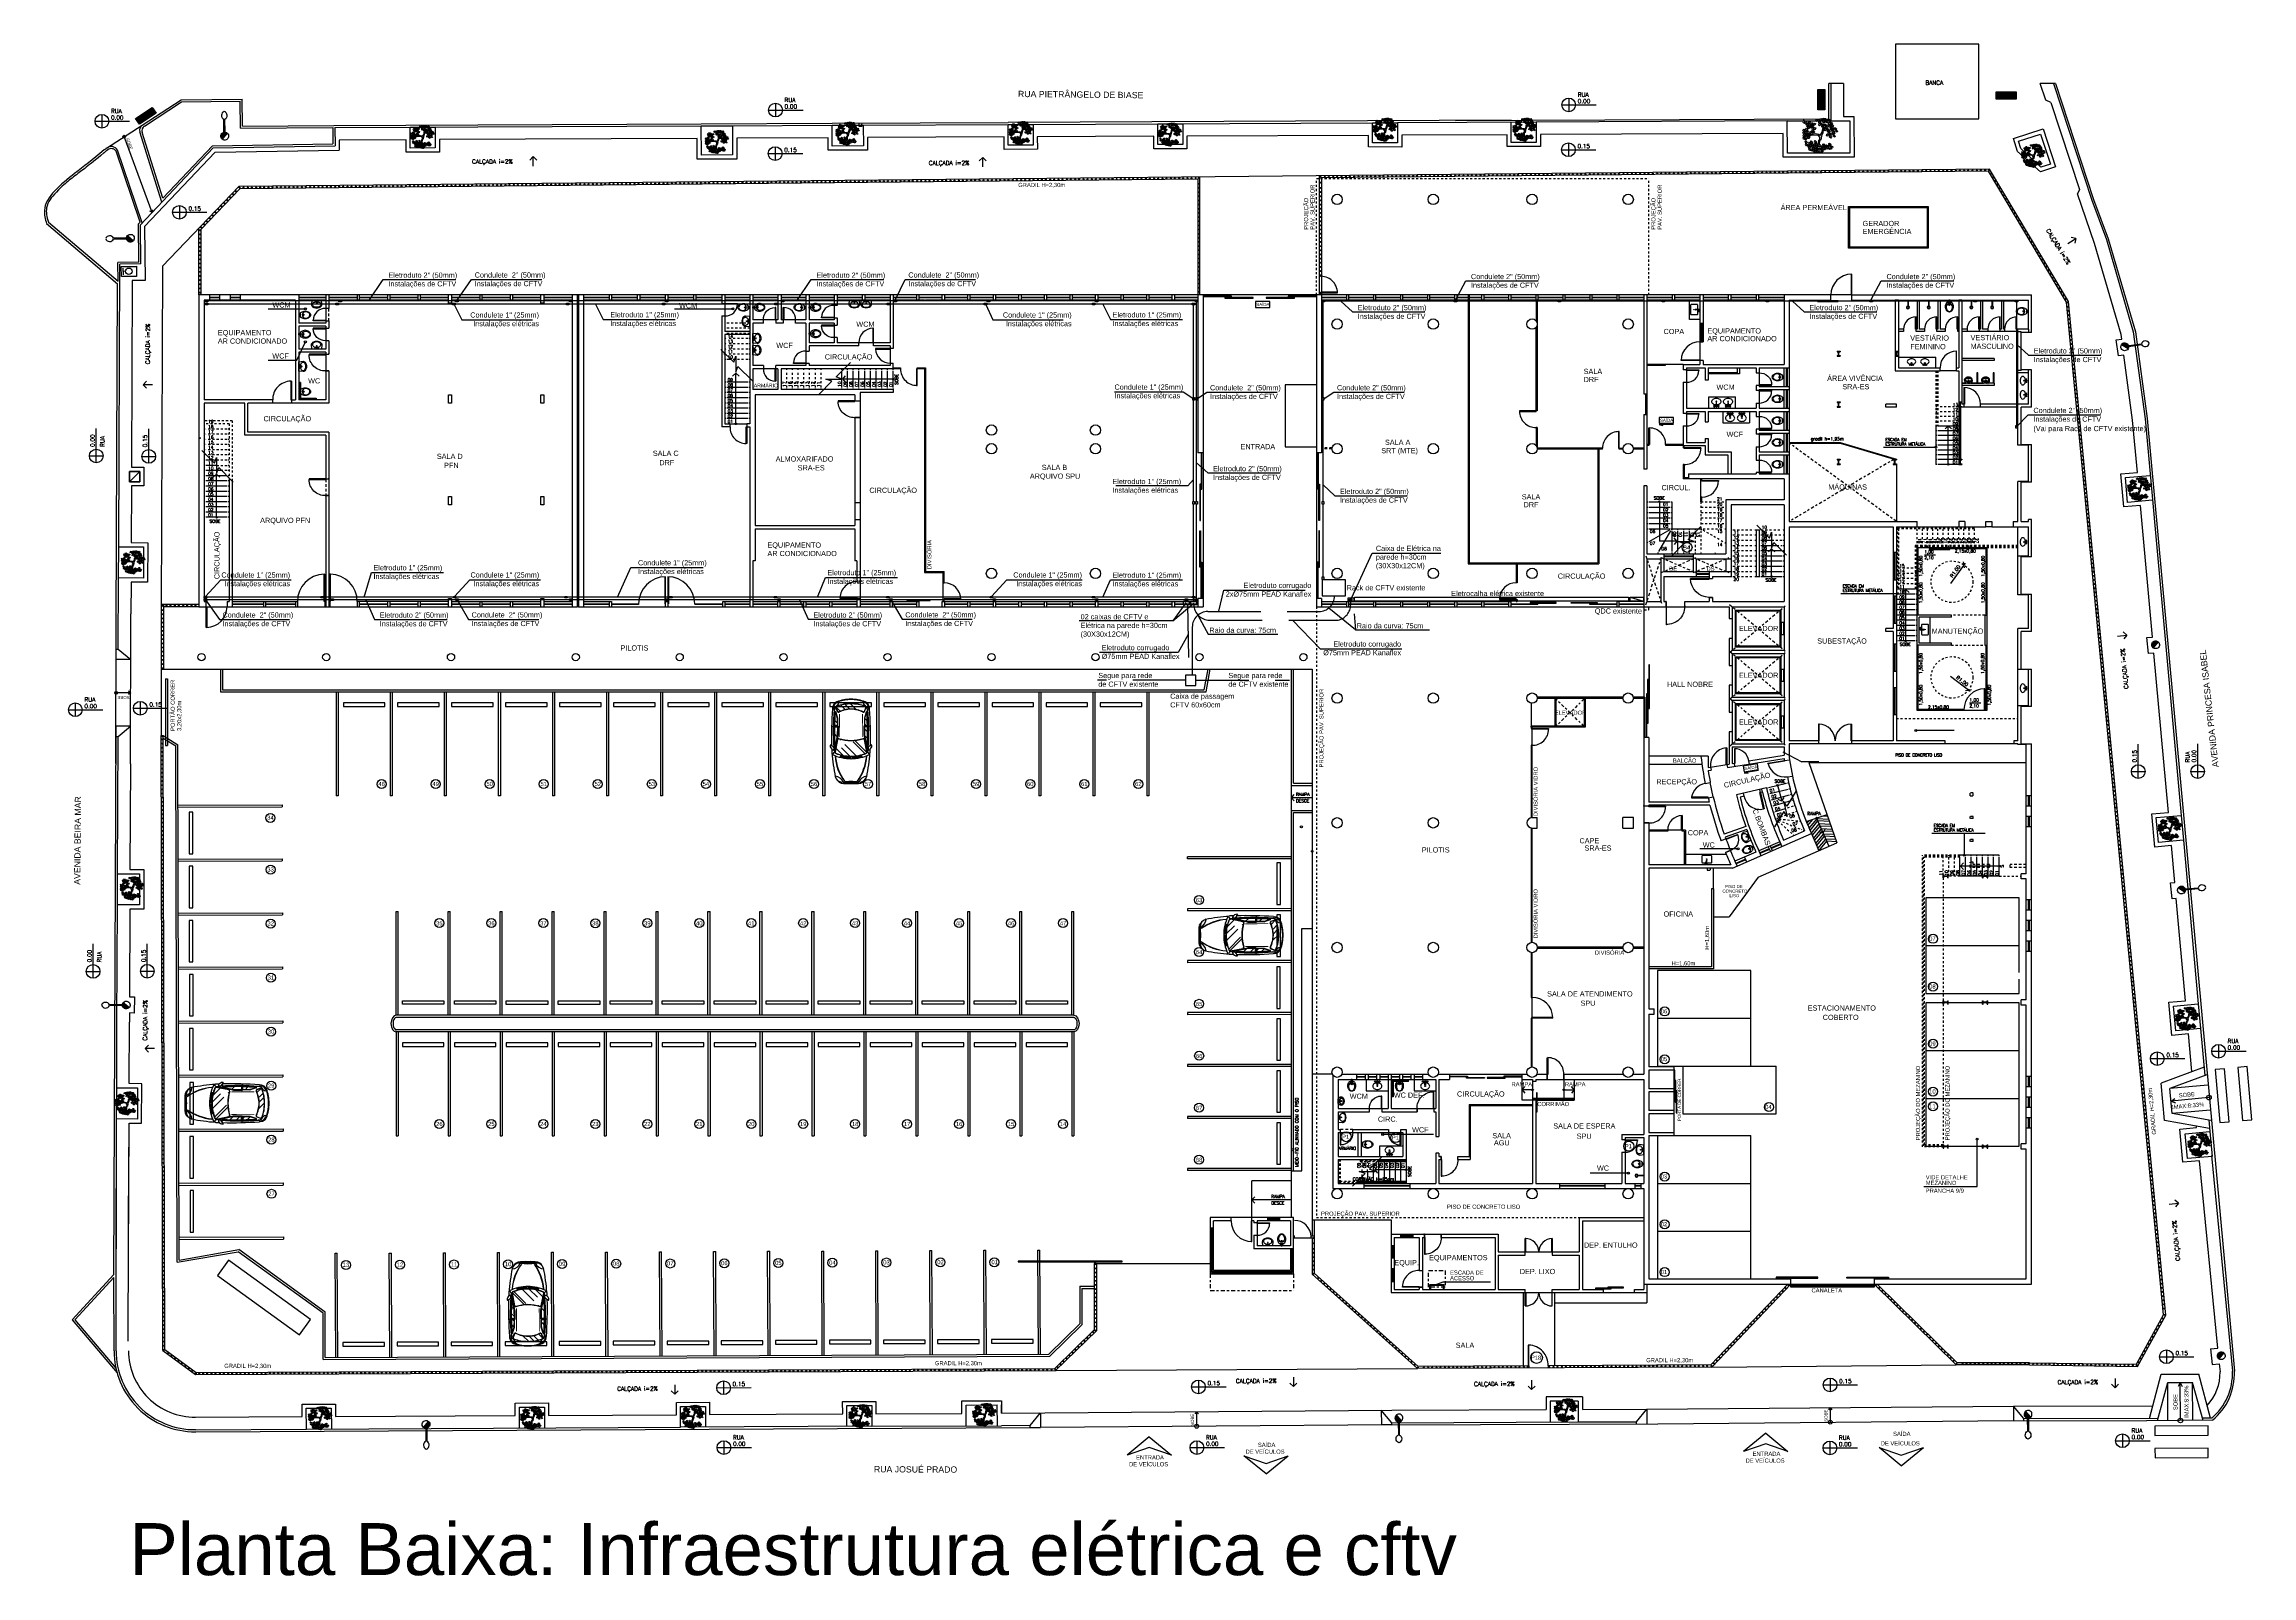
# Model space of a CAD drawing. Header units: millimetres. Extents: x -8 to 5830, y -596 to 3598.
# Drawn here: x 1174.2 to 1280.4, y 2331.7 to 2405.4 of the extents above; entities that cross this region are included whole.
import ezdxf

# ---------------------------------------------------------------- set-up
doc = ezdxf.new("R2010")
doc.units = ezdxf.units.MM
for name, pattern in [('CONTINU', [0]), ('DASHDOT', [1, 0.5, -0.25, 0, -0.25]), ('HIDDEN', [9.525, 6.35, -3.175])]:
    doc.linetypes.add(name, pattern=pattern)
doc.layers.get('0').update_dxf_attribs({"color": 9})
doc.layers.add('ARQUITETURA', color=7, linetype='Continuous')
doc.layers.add('INSTALAÇÕES', color=7, linetype='Continuous')
doc.styles.add('60x100', font='romans.shx', dxfattribs={"height": 0.2})
doc.styles.add('80X50', font='romans.shx')
doc.styles.add('ROBERTO', font='swissek.ttf')
doc.styles.add('ROMANS', font='romans')
doc.styles.get("Standard").update_dxf_attribs({"font": 'arial.ttf'})
doc.dimstyles.new('Fares Eng - 50', dxfattribs={"dimscale": 2, "dimtxt": 0.085, "dimasz": 0.1, "dimexe": 0.05, "dimexo": 0.05, "dimgap": 0.04, "dimtad": 1, "dimzin": 4, "dimdsep": 46, "dimtxsty": 'ROMANS', "dimblk1": 'OBLIQUE', "dimblk2": 'OBLIQUE', "dimsah": 1, "dimcen": 0.05, "dimdle": 0.05, "dimclrd": 8, "dimclre": 8, "dimclrt": 8, "dimaunit": 1, "dimadec": 0, "dimazin": 0, "dimtfac": 1, "dimtix": 1, "dimtmove": 2, "dimatfit": 0, "dimldrblk": 'OPEN90', "dimfxl": 1, "dimtolj": 1, "dimtzin": 0, "dimarcsym": 0})

# ---------------------------------------------------------------- blocks, each defined once
blk = doc.blocks.new('P80')
blk.add_lwpolyline([(-0.8, 0.06), (0, 0.06), (0, 0.03), (-0.8, 0.03)], close=True)
for points in [[(0, 0.86), (0, 0.83), (0.15, 0.83), (0.15, 0.86)], [(0, 0), (0, 0.03), (0.15, 0.03), (0.15, 0)]]:
    blk.add_lwpolyline(points)
at = {"color": 8}
blk.add_arc((-0.03, 0.06), 0.775, 88.1408, 179.6698, dxfattribs=at)
blk = doc.blocks.new('P60 - parede 25cm')
blk.add_lwpolyline([(-0.73, 0.57), (-0.12, 0.57), (-0.12, 0.6), (-0.73, 0.6)], close=True)
for points in [[(-0.12, 0.63), (-0.12, 0.6), (0.12, 0.6), (0.12, 0.63)], [(-0.12, -0.03), (-0.12, 0), (0.12, 0), (0.12, -0.03)]]:
    blk.add_lwpolyline(points)
at = {"color": 8}
blk.add_arc((-0.15, 0.57), 0.571, 180, 272.8975, dxfattribs=at)
blk = doc.blocks.new('P80 - parede 25cm')
for points in [[(-0.03, -0.12), (0, -0.12), (0, 0.12), (-0.03, 0.12)], [(0.83, -0.12), (0.8, -0.12), (0.8, 0.12), (0.83, 0.12)]]:
    blk.add_lwpolyline(points)
blk.add_lwpolyline([(0.77, -0.92), (0.77, -0.12), (0.8, -0.12), (0.8, -0.92)], close=True)
at = {"color": 8}
blk.add_arc((0.77, -0.15), 0.775, 178.1408, 269.6698, dxfattribs=at)
blk = doc.blocks.new('P90 - parede 25cm')
blk.add_lwpolyline([(-0.98, 0.03), (-0.12, 0.03), (-0.12, 0), (-0.98, 0)], close=True)
for points in [[(-0.12, 0.93), (-0.12, 0.9), (0.12, 0.9), (0.12, 0.93)], [(-0.12, -0.03), (-0.12, 0), (0.12, 0), (0.12, -0.03)]]:
    blk.add_lwpolyline(points)
at = {"color": 8}
blk.add_arc((-0.12, 0.04), 0.859, 90.5007, 182.7724, dxfattribs=at)
blk = doc.blocks.new('P60')
at = {"color": 252}
blk.add_lwpolyline([(-0.6, 0.06), (0, 0.06), (0, 0.03), (-0.6, 0.03)], close=True, dxfattribs=at)
at = {"color": 8}
blk.add_arc((-0.03, 0.06), 0.571, 87.1025, 180, dxfattribs=at)
blk = doc.blocks.new('Chuveiro')
at = {"lineweight": -2}
for p, q in [((-0.28, 0), (-0.3, 0)), ((0, 0), (-0.28, 0)), ((-0.28, -0.02), (-0.3, -0.02)), ((0, -0.02), (-0.28, -0.02))]:
    blk.add_line(p, q, dxfattribs=at)
at = {"color": 8, "lineweight": -2}
blk.add_circle((-0.35, -0.01), 0.05, dxfattribs=at)
at = {"lineweight": -2}
blk.add_arc((-0.35, -0.01), 0.07, 8.2132, 351.7868, dxfattribs=at)
blk = doc.blocks.new('Vaso')
for points in [[(0.03, -0.05), (0.03, 0), (-0.03, 0), (-0.03, -0.05)], [(0.05, -0.09), (0.05, -0.05), (-0.05, -0.05), (-0.05, -0.09)]]:
    blk.add_lwpolyline(points)
for points in [[(0.18, -0.31, -0.071776), (0.17, -0.41, -0.083144), (0.13, -0.49, -0.106699), (0.07, -0.55, -0.132564), (0, -0.57, -0.132564), (-0.07, -0.55, -0.106699), (-0.13, -0.49, -0.083144), (-0.17, -0.41, -0.071776), (-0.19, -0.31, -0.071776), (-0.17, -0.21, -0.083144), (-0.13, -0.13, -0.060171), (-0.1, -0.09), (0.1, -0.09, -0.060171), (0.13, -0.13, -0.083144), (0.17, -0.21, -0.071776)], [(-0.09, -0.5, 0.2474), (0, -0.54, 0.2474), (0.09, -0.5, 0.197858), (0.15, -0.32, 0.418329), (0, -0.17, 0.418329), (-0.15, -0.32, 0.197858)]]:
    blk.add_lwpolyline(points, format="xyb", close=True)
blk.add_circle((0, -0.22), 0.0352)
blk = doc.blocks.new('Cuba-emp')
blk.add_lwpolyline([(0.21, 0.25), (0, 0.23), (0, -0.23), (0.21, -0.25, 0.137816), (0.27, -0.23, 0.107041), (0.33, -0.18, 0.080751), (0.36, -0.1, 0.068643), (0.38, 0, 0.068643), (0.36, 0.1, 0.080751), (0.33, 0.17, 0.107041), (0.27, 0.23, 0.115752), (0.21, 0.25)], format="xyb")
blk.add_lwpolyline([(0.21, 0.2, -0.131827), (0.25, 0.19, -0.106633), (0.3, 0.15, -0.083482), (0.33, 0.09, -0.072232), (0.34, 0, -0.072232), (0.33, -0.09, -0.083482), (0.3, -0.15, -0.106633), (0.25, -0.19, -0.131827), (0.21, -0.2, -0.131827), (0.17, -0.19, -0.106633), (0.12, -0.15, -0.083482), (0.09, -0.09, -0.072232), (0.08, 0, -0.072232), (0.09, 0.09, -0.083482), (0.12, 0.15, -0.106633), (0.17, 0.19, -0.131827)], format="xyb", close=True)
for centre, radius in [((0.04, 0.07), 0.0155), ((0.04, 0), 0.0193), ((0.04, 0), 0.0193), ((0.14, 0), 0.0198), ((0.04, -0.08), 0.0155)]:
    blk.add_circle(centre, radius)
blk = doc.blocks.new('Cuba')
blk.add_lwpolyline([(-0.02, 0.16, 0.059592), (-0.09, 0.15, 0.084248), (-0.16, 0.11, 0.106469), (-0.2, 0.06, 0.130159), (-0.22, 0, 0.130159), (-0.2, -0.06, 0.106469), (-0.16, -0.11, 0.084248), (-0.09, -0.15, 0.073281), (0, -0.16, 0.073281), (0.09, -0.15, 0.084248), (0.16, -0.11, 0.106469), (0.2, -0.06, 0.130159), (0.22, 0, 0.130159), (0.2, 0.06, 0.106469), (0.16, 0.11, 0.084248), (0.09, 0.15, 0.058268), (0.02, 0.16, 0.073281)], format="xyb")
blk.add_lwpolyline([(0, 0.05), (-0.01, 0.05, -0.389688), (-0.01, 0.05, -0.017234), (-0.02, 0.25, -0.418769), (-0.02, 0.25), (0, 0.25), (0.02, 0.25, -0.418769), (0.02, 0.25, -0.017234), (0.01, 0.05, -0.389688), (0.01, 0.05)], format="xyb", close=True)
for centre, radius in [((-0.1, 0.22), 0.035), ((0, 0), 0.0175), ((0.1, 0.22), 0.035)]:
    blk.add_circle(centre, radius)
at = {"color": 8}
for centre, radius in [((-0.1, 0.22), 0.024), ((-0.1, 0.22), 0.025), ((0.1, 0.22), 0.024), ((0.1, 0.22), 0.025)]:
    blk.add_circle(centre, radius, dxfattribs=at)
blk = doc.blocks.new('MIC')
for p, q in [((0, 0), (0, 0.11)), ((0.29, 0), (0.29, 0)), ((0, -0.11), (0, 0)), ((0.29, 0), (0.29, 0))]:
    blk.add_line(p, q)
for points in [[(0, 0.08), (0.03, 0.06, -0.1805), (0.04, 0.05), (0.04, 0.03, 0.35029), (0.05, 0.03, -0.252034), (0.06, 0.02)], [(0, 0.05, -0.473116), (0.01, 0.06), (0.03, 0.05, -0.362542), (0.03, 0.04), (0.03, 0.03, 0.564769), (0.04, 0.02)], [(0.06, 0.02, -0.100603), (0.08, 0.1, -0.114611), (0.12, 0.16, -0.309836), (0.21, 0.18, -0.309836)], [(0.16, -0.15), (0.16, -0.15, 0.189039), (0.2, -0.15, 0.189014), (0.26, -0.08, 0.116802), (0.27, 0, 0.116802), (0.26, 0.08, 0.189014), (0.2, 0.15, 0.189039), (0.16, 0.15), (0.16, 0.15)], [(0, -0.05, 0.473116), (0.01, -0.06), (0.03, -0.05, 0.362542), (0.03, -0.04), (0.03, -0.03, -0.564769), (0.04, -0.02)], [(0, -0.08), (0.03, -0.06, 0.1805), (0.04, -0.05), (0.04, -0.03, -0.35029), (0.05, -0.03, 0.252034), (0.06, -0.02)], [(0.06, -0.02, 0.100603), (0.08, -0.1, 0.114611), (0.12, -0.16, 0.309836), (0.21, -0.18, 0.309836)]]:
    blk.add_lwpolyline(points, format="xyb")
blk.add_lwpolyline([(0.25, 0), (0.25, -0.01, -0.102017), (0.23, -0.09, -0.100634), (0.2, -0.14, -0.31043), (0.16, -0.14, -0.029837), (0.15, -0.14, -0.193887), (0.1, -0.08, -0.096635), (0.09, 0, -0.096635), (0.1, 0.08, -0.193887), (0.15, 0.14, -0.029837), (0.16, 0.14, -0.31043), (0.2, 0.14, -0.100634), (0.23, 0.09, -0.102017), (0.25, 0.01)], format="xyb", close=True)
blk.add_circle((0.05, 0), 0.0075)
at = {"linetype": 'DASHDOT'}
blk.add_circle((0.15, 0), 0.024, dxfattribs=at)
for centre, radius, start, end in [((0.14, 0.03), 0.161, 69.9635, 146.7254), ((0.01, 0.11), 0.0142, 142.0649, 179.055), ((0.05, 0), 0.024, 251.9674, 108.0326), ((0.14, 0.05), 0.146, 35.2589, 68.1534), ((0.04, -0.01), 0.264, 26.2626, 32.6613), ((-0.03, -0.04), 0.336, 21.0674, 26.2626), ((0.16, 0.03), 0.134, 1.8451, 21.0674), ((-0.72, 0), 1.02, 360, 1.8451), ((0.01, -0.11), 0.0142, 180.945, 217.9351), ((0.14, -0.03), 0.161, 213.2746, 290.0365), ((0.14, -0.05), 0.146, 291.8466, 324.7411), ((0.04, 0.01), 0.264, 327.3387, 333.7374), ((-0.03, 0.04), 0.336, 333.7374, 338.9326), ((0.16, -0.03), 0.134, 338.9326, 358.1549), ((-0.72, 0), 1.02, 358.1549, 360)]:
    blk.add_arc(centre, radius, start, end)
blk = doc.blocks.new('P90')
for points in [[(0.075, 0.93), (0.075, 0.9), (-0.075, 0.9), (-0.075, 0.93)], [(0.075, -0.03), (0.075, 0), (-0.075, 0), (-0.075, -0.03)]]:
    blk.add_lwpolyline(points)
blk.add_lwpolyline([(0.975, 0.87), (0.075, 0.87), (0.075, 0.9), (0.975, 0.9)], close=True)
at = {"color": 8}
blk.add_arc((0.075, 0.9), 0.9, 270, 0, dxfattribs=at)
blk = doc.blocks.new('PIA')
for p, q in [((0, 0.24), (0.04, 0.24)), ((0.01, 0.23), (0.01, 0.06)), ((0.01, 0.22), (0.03, 0.22)), ((0.03, 0.18), (0.01, 0.18))]:
    blk.add_line(p, q)
for points in [[(-0.01, 0.18), (-0.2, 0.18, 0.414214), (-0.25, 0.14), (-0.25, -0.13, 0.414214), (-0.2, -0.17), (0.2, -0.17, 0.414214), (0.24, -0.13), (0.24, 0.14, 0.414214), (0.2, 0.18), (0.08, 0.18)], [(0.08, 0.17), (0.08, 0.21, 0.133256), (0.08, 0.22, 0.106756), (0.07, 0.22, 0.082828), (0.06, 0.23, 0.071352), (0.06, 0.23, 0.071352), (0.05, 0.23, 0.082828), (0.04, 0.22, 0.106756), (0.03, 0.22, 0.133256), (0.03, 0.21), (0.03, 0.17)]]:
    blk.add_lwpolyline(points, format="xyb")
blk.add_lwpolyline([(-0.01, 0.23), (-0.01, 0.06)])
blk.add_lwpolyline([(0.03, 0.17, 0.133256), (0.03, 0.17, 0.106756), (0.04, 0.16, 0.082828), (0.05, 0.16, 0.071352), (0.06, 0.16, 0.071352), (0.06, 0.16, 0.082828), (0.07, 0.16, 0.106756), (0.08, 0.17, 0.133256), (0.08, 0.17, 0.133256), (0.08, 0.18, 0.106756), (0.07, 0.19, 0.082828), (0.06, 0.19, 0.071352), (0.06, 0.19, 0.071352), (0.05, 0.19, 0.082828), (0.04, 0.19, 0.106756), (0.03, 0.18, 0.133256)], format="xyb", close=True)
at = {"color": 8}
for points in [[(0.05, 0.24, 0.263265), (0.04, 0.23), (0.04, 0.22)], [(0.07, 0.22), (0.07, 0.23, 0.546464), (0.05, 0.25, 0.546464)]]:
    blk.add_lwpolyline(points, format="xyb", dxfattribs=at)
blk.add_lwpolyline([(0.06, 0.17, 0.133256), (0.06, 0.17, 0.106756), (0.06, 0.17, 0.082828), (0.06, 0.17, 0.071352), (0.06, 0.17, 0.071352), (0.05, 0.17, 0.082828), (0.05, 0.17, 0.106756), (0.05, 0.17, 0.133256), (0.05, 0.17, 0.133256), (0.05, 0.16, 0.106756), (0.05, 0.16, 0.082828), (0.05, 0.16, 0.071352), (0.06, 0.16, 0.071352), (0.06, 0.16, 0.082828), (0.06, 0.16, 0.106756), (0.06, 0.16, 0.133256)], format="xyb", close=True, dxfattribs=at)
blk.add_circle((0, 0), 0.01)
for centre, radius, start, end in [((0, 0.23), 0.015, 311.8103, 228.1897), ((0, 0.23), 0.01, 0.0002, 180.0002), ((0, 0.06), 0.01, 180.0001, 0.0001), ((0.04, 0.25), 0.01, 270, 294.62)]:
    blk.add_arc(centre, radius, start, end)
for centre, radius, start, end in [((0, 0.06), 0.0125, 143.1301, 36.8699), ((0.06, 0.23), 0.035, 315.5847, 154.6231), ((0.06, 0.23), 0.035, 205.3769, 224.4153)]:
    blk.add_arc(centre, radius, start, end, dxfattribs=at)
blk = doc.blocks.new('_OBLIQUE')
at = {"color": 0, "linetype": 'ByBlock'}
blk.add_line((-0.5, -0.5), (0.5, 0.5), dxfattribs=at)
blk = doc.blocks.new('*D23')
at = {"color": 8, "linetype": 'CONTINU', "lineweight": -2, "transparency": 16777216}
blk.add_line((1265.92, 2379.47), (1266.62, 2380.44), dxfattribs=at)
at = {"layer": 'DEFPOINTS', "color": 0, "linetype": 'CONTINU', "transparency": 16777216}
for p in [(1266.56, 2380.36), (1265.98, 2379.55)]:
    blk.add_point(p, dxfattribs=at)
at = {"color": 8, "linetype": 'CONTINU', "lineweight": -2, "transparency": 16777216, "xscale": 0.2, "yscale": 0.2, "zscale": 0.2, "rotation": 54.48324469876031}
blk.add_blockref('_OBLIQUE', (1266.56, 2380.36), dxfattribs=at)
at = {"color": 8, "linetype": 'CONTINU', "lineweight": -2, "transparency": 16777216, "insert": (1266.13, 2380.05), "char_height": 0.17, "attachment_point": 5, "rotation": 54.4832, "style": 'ROMANS'}
blk.add_mtext('\\A1;R1.00', dxfattribs=at)
blk = doc.blocks.new('_Open90')
at = {"color": 0, "linetype": 'ByBlock', "lineweight": -2}
for p, q in [((0, 0), (-1, 0)), ((-0.5, 0.5), (0, 0)), ((0, 0), (-0.5, -0.5))]:
    blk.add_line(p, q, dxfattribs=at)
blk = doc.blocks.new('*D24')
at = {"color": 8, "linetype": 'CONTINU', "lineweight": -2, "transparency": 16777216}
blk.add_line((1265.9, 2375.01), (1266.85, 2374.28), dxfattribs=at)
at = {"layer": 'DEFPOINTS', "color": 0, "linetype": 'CONTINU', "transparency": 16777216}
for p in [(1265.98, 2374.95), (1266.77, 2374.34)]:
    blk.add_point(p, dxfattribs=at)
at = {"color": 8, "linetype": 'CONTINU', "lineweight": -2, "transparency": 16777216, "xscale": 0.2, "yscale": 0.2, "zscale": 0.2, "rotation": 322.4032964737382}
blk.add_blockref('_OBLIQUE', (1266.77, 2374.34), dxfattribs=at)
at = {"color": 8, "linetype": 'CONTINU', "lineweight": -2, "transparency": 16777216, "insert": (1266.47, 2374.77), "char_height": 0.17, "attachment_point": 5, "rotation": 322.4033, "style": 'ROMANS'}
blk.add_mtext('\\A1;R1.00', dxfattribs=at)
blk = doc.blocks.new('A$Cf2040840')
for p, q in [((0, 0), (0, 5)), ((0, 5), (0.1, 5)), ((0.1, 0), (0.1, 5))]:
    blk.add_line(p, q)
blk = doc.blocks.new('A$C9e256378')
for p, q in [((2.26, 3.32), (2.12, 3.05)), ((2.27, 3.31), (2.13, 3.04)), ((2.42, 3.44), (2.34, 3.27)), ((2.43, 3.44), (2.35, 3.27)), ((2.45, 3.46), (2.45, 3.18)), ((2.68, 3.37), (2.68, 3.09)), ((2.85, 3.25), (2.85, 2.94)), ((1.57, 2.45), (0.84, 1.98)), ((1.39, 2.32), (0.89, 1.98)), ((1.4, 2.31), (0.89, 1.97)), ((1, 2.15), (0.93, 2.07)), ((1.01, 2.14), (0.93, 2.06)), ((1.02, 2.13), (0.94, 2.06)), ((1, 2.16), (0.95, 2.11)), ((0.97, 2.37), (1.02, 2.21)), ((1.02, 2.2), (1, 2.16)), ((1.51, 2.44), (1.08, 2.17)), ((1.52, 2.43), (1.09, 2.16)), ((1.48, 2.61), (1.48, 2.42)), ((1.48, 2.21), (1.48, 2.19)), ((1.83, 2.75), (1.52, 2.45)), ((1.84, 2.74), (1.53, 2.44)), ((1.87, 2.74), (1.58, 2.45)), ((1.65, 2.97), (1.87, 2.76)), ((1.73, 2.85), (1.83, 2.75)), ((1.74, 2.86), (1.84, 2.76)), ((1.86, 2.79), (1.76, 2.89)), ((1.87, 2.79), (1.77, 2.89)), ((2.11, 3.04), (1.87, 2.79)), ((2.12, 3.03), (1.88, 2.79)), ((1.95, 3.06), (1.95, 2.87)), ((3.31, 2.27), (3.04, 2.13)), ((3.05, 3.08), (3.05, 2.7)), ((3.32, 2.26), (3.05, 2.12)), ((3.05, 2.12), (3.05, 1.94)), ((3.27, 2.35), (3.44, 2.43)), ((3.27, 2.34), (3.44, 2.42)), ((0.95, 1.67), (0.89, 1.63)), ((0.96, 1.65), (0.9, 1.61)), ((0.97, 1.64), (0.91, 1.6)), ((0.98, 1.62), (0.93, 1.58)), ((1, 1.6), (0.94, 1.56)), ((1, 1.59), (0.95, 1.54)), ((1.02, 1.57), (0.96, 1.52)), ((1.03, 1.55), (0.97, 1.5)), ((1.04, 1.53), (0.98, 1.49)), ((1.05, 1.52), (1, 1.47)), ((1.07, 1.5), (1.01, 1.45)), ((1.08, 1.48), (1.02, 1.44)), ((1.09, 1.47), (1.04, 1.42)), ((1.05, 2.08), (1.05, 1.58)), ((1.1, 1.45), (1.05, 1.4)), ((1.12, 1.43), (1.07, 1.38)), ((1.13, 1.41), (1.08, 1.36)), ((1.14, 1.4), (1.09, 1.35)), ((1.16, 1.38), (1.11, 1.33)), ((1.17, 1.37), (1.12, 1.31)), ((1.19, 1.35), (1.14, 1.3)), ((1.2, 1.33), (1.15, 1.28)), ((1.22, 1.31), (1.17, 1.26)), ((1.24, 1.3), (1.18, 1.24)), ((1.3, 1.24), (1.24, 1.18)), ((1.25, 1.89), (1.25, 1.33)), ((1.31, 1.22), (1.26, 1.17)), ((1.33, 1.2), (1.28, 1.15)), ((1.35, 1.19), (1.3, 1.14)), ((1.37, 1.17), (1.31, 1.12)), ((1.38, 1.16), (1.33, 1.11)), ((1.4, 1.14), (1.35, 1.09)), ((1.41, 1.13), (1.36, 1.08)), ((1.43, 1.12), (1.38, 1.07)), ((1.45, 1.1), (1.4, 1.05)), ((1.47, 1.09), (1.42, 1.04)), ((1.48, 1.08), (1.44, 1.02)), ((1.5, 1.07), (1.45, 1.01)), ((1.48, 1.89), (1.48, 1.12)), ((1.85, 1.71), (1.85, 0.9)), ((1.95, 1.69), (1.95, 0.87)), ((1.97, 0.89), (2.31, 1.4)), ((2.45, 1.57), (1.98, 0.84)), ((1.98, 0.89), (2.32, 1.39)), ((2.43, 1.52), (2.16, 1.09)), ((2.44, 1.51), (2.17, 1.08)), ((2.74, 1.84), (2.44, 1.53)), ((2.74, 1.87), (2.45, 1.58)), ((2.75, 1.83), (2.45, 1.52)), ((2.45, 1.53), (2.45, 1.33)), ((2.68, 1.75), (2.68, 1.55)), ((2.85, 1.73), (2.75, 1.83)), ((2.97, 1.65), (2.76, 1.87)), ((2.86, 1.74), (2.76, 1.84)), ((3.03, 2.12), (2.79, 1.88)), ((3.04, 2.11), (2.79, 1.87)), ((2.79, 1.87), (2.89, 1.77)), ((2.79, 1.86), (2.89, 1.76)), ((2.85, 1.92), (2.85, 1.82)), ((2.85, 1.74), (2.85, 1.72)), ((1.52, 1.05), (1.47, 1)), ((1.53, 1.04), (1.49, 0.98)), ((1.55, 1.03), (1.5, 0.97)), ((1.57, 1.02), (1.52, 0.96)), ((1.59, 1), (1.54, 0.95)), ((1.6, 1), (1.56, 0.94)), ((1.62, 0.98), (1.58, 0.93)), ((1.64, 0.97), (1.6, 0.91)), ((1.65, 0.96), (1.61, 0.9)), ((1.67, 0.95), (1.63, 0.89)), ((2.13, 1.02), (2.06, 0.94)), ((2.14, 1.01), (2.06, 0.93)), ((2.15, 1), (2.07, 0.93)), ((2.16, 1), (2.11, 0.95)), ((2.2, 1.02), (2.16, 1)), ((2.37, 0.97), (2.21, 1.02))]:
    blk.add_line(p, q)
for centre, radius, start, end in [((14.7, -10.76), 18.94, 131.0241, 136.3983), ((9.83, -5.47), 11.67, 130.1849, 139.1615), ((9.77, -5.45), 11.6, 129.5667, 139.0603), ((73.19, -73.26), 104.41, 132.8114, 133.163), ((73.19, -73.26), 104.4, 132.8114, 133.1629), ((2.25, 3.32), 0.023, 333.3475, 131.9262), ((2.25, 3.32), 0.0115, 333.3475, 131.5595), ((2.53, 3.16), 0.444, 61.3752, 124.8498), ((2.28, 3.47), 0.0345, 309.4181, 45), ((2.53, 3.83), 0.345, 230.2872, 309.7416), ((2.54, 3.3), 0.345, 70.559, 129.4181), ((2.4, 3.25), 0.0575, 154.6538, 251.8643), ((2.4, 3.25), 0.046, 154.6538, 251.8643), ((1.98, 1.98), 1.29, 45, 71.8643), ((1.98, 1.98), 1.28, 45, 71.8643), ((2.42, 3.44), 0.0575, 67.2021, 129.5667), ((2.48, 3.42), 0.0575, 65.4941, 154.6538), ((2.48, 3.42), 0.046, 65.4941, 154.6538), ((1.69, 1.69), 1.95, 45, 65.4941), ((1.69, 1.69), 1.96, 45, 65.4941), ((1.84, 1.84), 1.96, 45, 65.4941), ((1.84, 1.84), 1.94, 45, 62.7609), ((1.84, 1.84), 1.94, 27.2391, 45), ((1.84, 1.84), 1.96, 24.5059, 45), ((14.7, -10.76), 18.94, 136.9028, 137.3795), ((1.11, 2.2), 0.235, 133.0651, 199.7968), ((0.64, 2.18), 0.368, 357.6073, 31.5294), ((0.96, 2.36), 0.0115, 32.7669, 121.1834), ((0.99, 2.17), 0.0115, 314.111, 27.0596), ((1, 2.16), 0.0115, 314.111, 29.735), ((1, 2.15), 0.0115, 314.111, 32.3788), ((1.01, 2.21), 0.0115, 331.4299, 32.7669), ((1.01, 2.14), 0.0115, 312.9969, 34.8804), ((1.08, 2.17), 0.0115, 140.4547, 301.6983), ((8.41, -4.12), 9.67, 133.7495, 139.3071), ((8.41, -4.12), 9.66, 133.7499, 139.3057), ((1.42, 2.27), 0.0575, 27.1816, 121.6983), ((1.42, 2.27), 0.046, 27.1816, 121.4457), ((3.17, 3.17), 1.91, 207.1816, 225), ((3.17, 3.17), 1.9, 207.1816, 225), ((1.49, 2.48), 0.046, 301.6983, 315), ((1.49, 2.48), 0.0575, 301.6983, 315), ((1.57, 2.46), 0.0115, 301.6983, 315), ((1.73, 2.85), 0.0115, 45, 133.4165), ((1.77, 2.89), 0.0115, 133.8934, 225), ((1.83, 2.75), 0.0115, 315, 45), ((1.87, 2.79), 0.0115, 225, 315), ((1.86, 2.75), 0.0115, 315, 45), ((2.08, 3.07), 0.046, 315, 333.3475), ((2.08, 3.07), 0.0575, 315, 333.3475), ((-5.45, 9.77), 11.6, 310.9397, 320.4333), ((-5.47, 9.83), 11.67, 310.8385, 319.8151), ((-10.76, 14.7), 18.94, 313.6017, 318.9759), ((1.98, 1.98), 1.28, 18.1357, 45), ((1.98, 1.98), 1.29, 18.1357, 45), ((-73.26, 73.19), 104.4, 316.8371, 317.1886), ((-73.26, 73.19), 104.41, 316.837, 317.1886), ((3.07, 2.08), 0.0575, 116.6525, 135), ((1.69, 1.69), 1.95, 24.5059, 45), ((1.69, 1.69), 1.96, 24.5059, 45), ((3.25, 2.4), 0.0575, 198.1357, 295.3462), ((3.25, 2.4), 0.046, 198.1357, 295.3462), ((3.32, 2.25), 0.023, 318.0738, 116.6525), ((3.32, 2.25), 0.0115, 318.4405, 116.6525), ((3.42, 2.48), 0.0575, 295.3462, 24.5059), ((3.42, 2.48), 0.046, 295.3462, 24.5059), ((3.47, 2.28), 0.0345, 45, 140.5819), ((3.83, 2.53), 0.345, 140.2584, 219.7128), ((3.44, 2.42), 0.0575, 320.4333, 22.7979), ((3.16, 2.53), 0.444, 325.1502, 28.6248), ((3.3, 2.54), 0.345, 320.5819, 19.441), ((0.49, 0.9), 0.488, 153.3456, 203.221), ((0.39, 0.95), 0.379, 150.5042, 228.4375), ((9.08, -5.02), 10.92, 139.6567, 145.7919), ((-0.28, 0.84), 0.46, 338.281, 40.6607), ((2.74, 0.21), 2.56, 141.0395, 169.9071), ((2.37, 0.38), 2.17, 138.3763, 172.5703), ((0.7, 1.96), 0.0115, 19.9219, 140.2273), ((2.7, 2.69), 2.11, 199.9219, 225), ((0.8, 2.03), 0.0535, 131.4815, 306.2509), ((0.76, 1.81), 0.0115, 24.4031, 142.2742), ((0.92, 1.93), 0.0575, 121.6983, 203.0464), ((2.64, 2.64), 1.92, 202.3768, 224.9935), ((0.92, 1.93), 0.0461, 121.5287, 203.1294), ((2.64, 2.64), 1.91, 202.3768, 224.9935), ((0.92, 2.13), 0.0345, 199.7968, 314.111), ((0.91, 2.09), 0.0115, 216.9324, 314.111), ((0.92, 2.08), 0.0115, 219.7766, 314.111), ((0.93, 2.07), 0.0115, 222.6101, 314.111), ((0.93, 2.07), 0.0115, 224.8157, 312.9969), ((2.69, 2.7), 2.11, 225, 250.0781), ((2.64, 2.64), 1.92, 225.0065, 247.6232), ((2.64, 2.64), 1.91, 225.0085, 247.6252), ((3.17, 3.17), 1.91, 225, 242.8184), ((3.17, 3.17), 1.9, 225, 242.8184), ((2.17, 1.08), 0.0115, 148.3017, 309.5453), ((-4.12, 8.41), 9.66, 310.6943, 316.2501), ((-4.12, 8.41), 9.67, 310.6929, 316.2505), ((2.27, 1.42), 0.046, 328.5543, 62.8184), ((2.27, 1.42), 0.0575, 328.3017, 62.8184), ((2.48, 1.49), 0.0575, 135, 148.3017), ((2.48, 1.49), 0.046, 135, 148.3017), ((2.46, 1.57), 0.0115, 135, 148.3017), ((2.75, 1.86), 0.0115, 45, 135), ((2.75, 1.83), 0.0115, 45, 135), ((2.79, 1.87), 0.0115, 135, 225), ((2.85, 1.73), 0.0115, 316.5835, 45), ((2.89, 1.77), 0.0115, 225, 316.1066), ((3.07, 2.08), 0.046, 116.6525, 135), ((0.07, 0.73), 0.0345, 203.221, 217.326), ((2.95, 3.08), 3.76, 219.2274, 226.3649), ((-2.23, -2.39), 3.87, 46.7149, 52.2305), ((3.04, 3.2), 3.85, 221.1865, 226.718), ((3.08, 2.95), 3.76, 223.6351, 230.7726), ((3.2, 3.04), 3.85, 223.282, 228.8135), ((-2.39, -2.23), 3.87, 37.7695, 43.2851), ((0.38, 2.37), 2.17, 277.4297, 311.6237), ((0.21, 2.74), 2.56, 280.0929, 308.9605), ((0.84, -0.28), 0.46, 49.3393, 111.719), ((0.95, 0.39), 0.379, 221.5625, 299.4958), ((0.73, 0.07), 0.0345, 232.674, 246.779), ((0.9, 0.49), 0.488, 246.779, 296.6544), ((-5.02, 9.08), 10.92, 304.2081, 310.3433), ((1.81, 0.76), 0.0115, 307.7258, 65.5969), ((1.93, 0.92), 0.046, 246.9536, 328.5543), ((1.93, 0.92), 0.0575, 246.9536, 328.3017), ((2.03, 0.8), 0.0535, 143.7491, 318.5185), ((1.96, 0.7), 0.0115, 309.7727, 70.0781), ((2.07, 0.93), 0.0115, 137.0031, 225.1843), ((2.07, 0.93), 0.0115, 135.889, 227.3899), ((2.08, 0.92), 0.0115, 135.889, 230.2234), ((-10.76, 14.7), 18.94, 312.6205, 313.0972), ((2.09, 0.91), 0.0115, 135.889, 233.0676), ((2.13, 0.92), 0.0345, 135.889, 250.2032), ((2.2, 1.11), 0.235, 250.2032, 316.9349), ((2.14, 1.01), 0.0115, 55.1196, 137.0031), ((2.15, 1), 0.0115, 57.6212, 135.889), ((2.16, 1), 0.0115, 60.265, 135.889), ((2.18, 0.64), 0.368, 58.4706, 92.3927), ((2.17, 0.99), 0.0115, 62.9404, 135.889), ((2.36, 0.96), 0.0115, 328.8166, 57.2331)]:
    blk.add_arc(centre, radius, start, end)
for points in [[(2.32, 3.13), (2.35, 3.1), (1.54, 2.34), (1.57, 2.31)], [(3.13, 2.32), (3.1, 2.35), (2.34, 1.54), (2.31, 1.57)]]:
    blk.add_solid(points)
blk = doc.blocks.new('L', base_point=(1.368, 0.591))
at = {"color": 8, "lineweight": -2}
for p, q in [((1.275, 0.567), (1.306, 0.592)), ((1.288, 0.517), (1.275, 0.567)), ((1.281, 0.65), (1.312, 0.675)), ((1.294, 0.6), (1.281, 0.65)), ((1.317, 0.508), (1.288, 0.517)), ((1.322, 0.591), (1.294, 0.6)), ((1.306, 0.592), (1.336, 0.538)), ((1.312, 0.675), (1.342, 0.621)), ((1.336, 0.538), (1.317, 0.508)), ((1.342, 0.621), (1.322, 0.591)), ((1.337, 0.489), (1.356, 0.548)), ((1.376, 0.484), (1.337, 0.489)), ((1.356, 0.548), (1.391, 0.554)), ((1.404, 0.527), (1.376, 0.484)), ((1.391, 0.554), (1.404, 0.527))]:
    blk.add_line(p, q, dxfattribs=at)
blk = doc.blocks.new('Árvore-13')
at = {"color": 8}
for p, q in [((-0.8, 0.3), (-0.96, 0.41)), ((-0.8, 0.41), (-0.95, 0.5)), ((-0.36, 0.35), (-0.8, 0.41)), ((-0.37, 0.23), (-0.8, 0.3)), ((-0.13, 0.11), (-0.37, 0.23)), ((-0.07, 0.19), (-0.36, 0.35)), ((-0.07, -0.04), (-0.13, 0.11)), ((0.03, 0.07), (-0.07, 0.19)), ((0.03, 0.07), (0.32, 0.33)), ((0.12, -0.05), (0.28, 0.13)), ((0.28, 0.13), (0.42, 0.28)), ((0.32, 0.33), (0.41, 0.54)), ((0.41, 0.54), (0.48, 0.66)), ((0.42, 0.28), (0.5, 0.51)), ((0.48, 0.66), (0.57, 0.72)), ((0.5, 0.51), (0.63, 0.67)), ((0.57, 0.72), (0.61, 0.82)), ((0.63, 0.67), (0.78, 0.72)), ((-0.3, -0.39), (-0.42, -0.69)), ((-0.2, -0.45), (-0.31, -0.74)), ((-0.31, -0.74), (-0.24, -0.89)), ((-0.15, -0.3), (-0.3, -0.39)), ((-0.05, -0.38), (-0.2, -0.45)), ((-0.07, -0.04), (-0.15, -0.3)), ((0.12, -0.05), (-0.05, -0.38))]:
    blk.add_line(p, q, dxfattribs=at)
at = {"color": 8, "xscale": 3.048, "yscale": 3.048, "zscale": 3.048}
for p, rotation in [((-1.44, 0.37), 347.8021081598379), ((-1.3, 0.88), 347.8021081598379), ((-1.13, 0.41), 347.8021081598379), ((-0.93, 0.96), 295.0165150851705), ((-0.85, 0.46), 295.0165150851705), ((-0.72, 1.45), 295.0165150851705), ((-0.49, 1.26), 295.0165150851705), ((-0.35, 0.69), 295.0165150851705), ((-0.25, 1.14), 295.0165150851705), ((0.17, 1.45), 190.1248425347958), ((0.35, 0.95), 190.1248425347958), ((0.58, 1.4), 190.1248425347958), ((0.68, 0.78), 190.1248425347958), ((0.76, 0.27), 190.1248425347958), ((0.8, -0.3), 190.1248425347958), ((0.85, 1.34), 190.1248425347958), ((1.12, 0.57), 190.1248425347958), ((1.2, -0.32), 190.1248425347958), ((1.21, 1.15), 190.1248425347958), ((1.25, 0.04), 190.1248425347958), ((1.32, 0.75), 190.1248425347958), ((1.58, 0.11), 190.1248425347958), ((-0.45, -1.4), 66.16076666471405), ((-0.1, -0.9), 66.16076666471405), ((-0.02, -1.19), 66.16076666471405), ((0.5, -1), 66.16076666471405), ((0.62, -1.32), 66.16076666471405)]:
    blk.add_blockref('L', p, dxfattribs=dict(at, rotation=rotation))
for p in [(-1.39, -0.31), (-1.23, -0.88), (-1.05, -0.53), (-0.87, -1.13), (-0.85, -0.45), (-0.67, -1.02), (-0.45, -1.04), (-0.44, -0.54)]:
    blk.add_blockref('L', p, dxfattribs=at)
blk = doc.blocks.new('poste concreto')
h = blk.add_hatch(color=256)
h.dxf.hatch_style = 1
h.paths.add_polyline_path([(364866.84, 7758015.36), (364866.77, 7758015.42), (364866.68, 7758015.46), (364866.58, 7758015.47), (364866.48, 7758015.46), (364866.39, 7758015.42), (364866.31, 7758015.36), (364866.25, 7758015.28), (364866.22, 7758015.19), (364866.2, 7758015.09), (364866.96, 7758015.09), (364866.94, 7758015.19), (364866.9, 7758015.28)])
for p, q in [((364866.2, 7758015.09), (364866.22, 7758015.19)), ((364866.22, 7758014.99), (364866.2, 7758015.09)), ((364866.96, 7758015.09), (364866.2, 7758015.09)), ((364866.22, 7758015.19), (364866.25, 7758015.28)), ((364866.25, 7758014.9), (364866.22, 7758014.99)), ((364866.25, 7758015.28), (364866.31, 7758015.36)), ((364866.31, 7758014.83), (364866.25, 7758014.9)), ((364866.31, 7758015.36), (364866.39, 7758015.42)), ((364866.39, 7758014.77), (364866.31, 7758014.83)), ((364866.39, 7758015.42), (364866.48, 7758015.46)), ((364866.48, 7758014.73), (364866.39, 7758014.77)), ((364866.48, 7758015.46), (364866.58, 7758015.47)), ((364866.58, 7758014.72), (364866.48, 7758014.73)), ((364866.58, 7758015.47), (364866.68, 7758015.46)), ((364866.68, 7758014.73), (364866.58, 7758014.72)), ((364866.68, 7758015.46), (364866.77, 7758015.42)), ((364866.77, 7758014.77), (364866.68, 7758014.73)), ((364866.77, 7758015.42), (364866.84, 7758015.36)), ((364866.84, 7758014.83), (364866.77, 7758014.77)), ((364866.82, 7758015.41), (364867.77, 7758016.19)), ((364866.84, 7758015.36), (364866.9, 7758015.28)), ((364866.9, 7758014.9), (364866.84, 7758014.83)), ((364866.89, 7758015.32), (364867.82, 7758016.14)), ((364866.9, 7758015.28), (364866.94, 7758015.19)), ((364866.94, 7758014.99), (364866.9, 7758014.9)), ((364866.94, 7758015.19), (364866.96, 7758015.09)), ((364866.96, 7758015.09), (364866.94, 7758014.99))]:
    blk.add_line(p, q)
for centre, start, end in [((364868.17, 7758016.3), 60.7351, 195.0987), ((364867.99, 7758016.51), 245.3971, 19.7607)]:
    blk.add_arc(centre, 0.411, start, end)
blk = doc.blocks.new('A$C550ee5b3')
h = blk.add_hatch(color=256)
h.dxf.hatch_style = 1
h.paths.add_polyline_path([(0.04, 0.31), (0.02, 0.27), (0, 0.22), (0, 0.17), (0.01, 0.12), (0.03, 0.08), (0.06, 0.04), (0.11, 0.02), (0.15, 0), (0.2, 0), (0.25, 0.01), (0.29, 0.03), (0.33, 0.06)])
for p, q in [((0, 0.22), (0.02, 0.27)), ((0, 0.17), (0, 0.22)), ((0.01, 0.12), (0, 0.17)), ((0.03, 0.08), (0.01, 0.12)), ((0.02, 0.27), (0.04, 0.31)), ((0.06, 0.04), (0.03, 0.08)), ((0.04, 0.31), (0.08, 0.34)), ((0.04, 0.31), (0.33, 0.06)), ((0.11, 0.02), (0.06, 0.04)), ((0.08, 0.34), (0.12, 0.36)), ((0.15, 0), (0.11, 0.02)), ((0.12, 0.36), (0.17, 0.37)), ((0.2, 0), (0.15, 0)), ((0.17, 0.37), (0.22, 0.37)), ((0.25, 0.01), (0.2, 0)), ((0.22, 0.37), (0.27, 0.36)), ((0.29, 0.03), (0.25, 0.01)), ((0.27, 0.36), (0.31, 0.33)), ((0.33, 0.06), (0.29, 0.03)), ((0.31, 0.33), (0.34, 0.29)), ((0.36, 0.11), (0.33, 0.06)), ((0.34, 0.29), (0.36, 0.25)), ((0.36, 0.25), (0.37, 0.2)), ((0.37, 0.15), (0.36, 0.11)), ((0.37, 0.2), (0.37, 0.15))]:
    blk.add_line(p, q)
blk = doc.blocks.new('A$C0cdc8d62')
at = {"linetype": 'CONTINU', "lineweight": -2}
for p, q in [((0.52, 0.24), (0.64, 0.24)), ((0.64, 0.24), (0.64, 0.4)), ((0.64, 0.24), (0.64, 0.09))]:
    blk.add_line(p, q, dxfattribs=at)
blk.add_lwpolyline([(0, 0), (0, 0.49), (0.73, 0.48), (0.73, 0)], close=True, dxfattribs=at)
blk.add_circle((0.37, 0.24), 0.156, dxfattribs=at)
blk = doc.blocks.new('A$C27293851')
at = {"linetype": 'CONTINU', "lineweight": -2}
for p, q in [((0.04, 0.88), (0.3, 0.88)), ((0.04, 0.83), (0.3, 0.83)), ((0.04, 0.77), (0.3, 0.77)), ((0.04, 0.72), (0.3, 0.72)), ((0.04, 0.67), (0.3, 0.67)), ((0.04, 0.61), (0.3, 0.61)), ((0.04, 0.56), (0.3, 0.56)), ((0.04, 0.51), (0.3, 0.51)), ((0.04, 0.45), (0.3, 0.45)), ((0.04, 0.4), (0.3, 0.4)), ((0.04, 0.34), (0.3, 0.34)), ((0.04, 0.29), (0.3, 0.29)), ((0.04, 0.24), (0.3, 0.24)), ((0.04, 0.18), (0.3, 0.18)), ((0.04, 0.13), (0.3, 0.13)), ((0.04, 0.08), (0.3, 0.08)), ((0.17, 0.04), (0.17, 0.93))]:
    blk.add_line(p, q, dxfattribs=at)
for points in [[(0.34, 0.97), (0.34, 0), (0, 0), (0, 0.97)], [(0.3, 0.93), (0.3, 0.04), (0.04, 0.04), (0.04, 0.93)]]:
    blk.add_lwpolyline(points, close=True, dxfattribs=at)

msp = doc.modelspace()

# ---------------------------------------------------------------- linework, layer by layer
at = {"color": 8, "linetype": 'CONTINU', "lineweight": -2}
for p, q in [((1260.06, 2401.824), (1260.06, 2403.523)), ((1260.76, 2403.521), (1260.06, 2403.518)), ((1260.16, 2401.733), (1260.16, 2403.523)), ((1270.486, 2402.722), (1270.223, 2403.522)), ((1270.96, 2403.522), (1270.223, 2403.522)), ((1270.854, 2403.522), (1272.695, 2397.917)), ((1270.96, 2403.522), (1272.79, 2397.95)), ((1178.915, 2401.522), (1180.787, 2402.736)), ((1179.033, 2401.479), (1180.817, 2402.636)), ((1180.787, 2402.736), (1183.737, 2402.769)), ((1180.817, 2402.636), (1183.638, 2402.668)), ((1183.653, 2401.378), (1183.638, 2402.668)), ((1183.752, 2401.479), (1183.737, 2402.769)), ((1209.056, 2402.243), (1210.71, 2402.243)), ((1209.384, 2402.571), (1209.384, 2401.914)), ((1247.209, 2402.497), (1248.863, 2402.497)), ((1247.538, 2402.826), (1247.538, 2402.168)), ((1270.735, 2402.604), (1270.486, 2402.722)), ((1270.735, 2402.604), (1272.116, 2398.42)), ((1176.654, 2401.707), (1178.308, 2401.707)), ((1176.983, 2402.036), (1176.983, 2401.378)), ((1177.203, 2400.41), (1178.915, 2401.522)), ((1179.867, 2397.817), (1178.801, 2401.203)), ((1179.912, 2398.009), (1178.919, 2401.16)), ((1183.653, 2401.378), (1188.091, 2401.399)), ((1183.752, 2401.479), (1188.144, 2401.499)), ((1188.091, 2401.399), (1188.095, 2400.62)), ((1188.144, 2401.499), (1195.064, 2401.532)), ((1188.191, 2401.4), (1191.815, 2401.417)), ((1188.191, 2401.4), (1188.195, 2400.521)), ((1193.014, 2401.422), (1195.065, 2401.432)), ((1193.015, 2401.422), (1195.065, 2401.432)), ((1195.064, 2401.532), (1205.812, 2401.582)), ((1195.065, 2401.432), (1205.812, 2401.482)), ((1205.812, 2401.582), (1212.107, 2401.612)), ((1207.311, 2401.489), (1212.108, 2401.512)), ((1207.312, 2401.489), (1212.108, 2401.512)), ((1212.107, 2401.612), (1220.575, 2401.651)), ((1213.607, 2401.519), (1220.575, 2401.552)), ((1213.608, 2401.519), (1220.575, 2401.551)), ((1244.77, 2401.757), (1220.575, 2401.651)), ((1221.775, 2401.557), (1227.776, 2401.585)), ((1221.775, 2401.557), (1227.776, 2401.585)), ((1227.775, 2401.585), (1238.103, 2401.626)), ((1245.971, 2401.662), (1239.302, 2401.631)), ((1242.09, 2401.744), (1260.06, 2401.824)), ((1244.779, 2400.688), (1244.771, 2401.657)), ((1258.055, 2401.729), (1245.971, 2401.662)), ((1245.971, 2401.662), (1245.979, 2400.691)), ((1268.928, 2400.874), (1270.359, 2401.345)), ((1269.18, 2400.747), (1270.231, 2401.092)), ((1270.231, 2401.092), (1270.707, 2399.643)), ((1270.359, 2401.345), (1270.96, 2399.515)), ((1178.822, 2396.859), (1177.663, 2400.273)), ((1178.922, 2396.819), (1177.734, 2400.32)), ((1179.395, 2397.318), (1178.059, 2400.966)), ((1182.34, 2400.427), (1178.837, 2396.729)), ((1182.427, 2400.228), (1179.038, 2396.65)), ((1182.296, 2400.526), (1179.912, 2398.009)), ((1182.296, 2400.526), (1188.095, 2400.62)), ((1182.34, 2400.427), (1188.195, 2400.521)), ((1182.427, 2400.228), (1188.398, 2400.324)), ((1191.817, 2400.817), (1191.818, 2400.817)), ((1209.039, 2400.15), (1210.693, 2400.15)), ((1209.368, 2400.479), (1209.368, 2399.821)), ((1245.978, 2400.691), (1244.778, 2400.687)), ((1247.196, 2400.335), (1248.85, 2400.335)), ((1247.525, 2400.663), (1247.525, 2400.006)), ((1269.131, 2400.256), (1268.928, 2400.874)), ((1270.234, 2399.277), (1269.131, 2400.256)), ((1269.294, 2400.399), (1269.18, 2400.747)), ((1270.248, 2399.492), (1269.294, 2400.399)), ((1270.96, 2399.515), (1270.234, 2399.277)), ((1270.707, 2399.643), (1270.248, 2399.492)), ((1272.116, 2398.42), (1272.012, 2398.214)), ((1272.831, 2395.823), (1272.012, 2398.214)), ((1272.695, 2397.917), (1273.401, 2396.011)), ((1272.79, 2397.95), (1273.496, 2396.043)), ((1174.407, 2396.848), (1177.758, 2394.006)), ((1178.822, 2396.859), (1178.737, 2396.769)), ((1179.395, 2397.318), (1179.282, 2397.383)), ((1179.395, 2397.318), (1179.439, 2397.44)), ((1180.38, 2397.326), (1182.034, 2397.326)), ((1180.709, 2397.655), (1180.709, 2396.997)), ((1174.318, 2396.795), (1177.737, 2393.883)), ((1178.751, 2394.926), (1178.737, 2396.769)), ((1178.851, 2394.844), (1178.837, 2396.729)), ((1274.11, 2391.442), (1272.831, 2395.823)), ((1273.401, 2396.011), (1274.699, 2391.567)), ((1273.496, 2396.043), (1274.799, 2391.58)), ((1178.751, 2394.926), (1177.751, 2394.918)), ((1177.758, 2394.006), (1177.751, 2394.918)), ((1177.79, 2381.23), (1177.84, 2394.833)), ((1178.851, 2394.844), (1177.852, 2394.836)), ((1177.673, 2377.607), (1177.737, 2393.883)), ((1178.437, 2394.042), (1178.404, 2385.058)), ((1274.699, 2391.567), (1275.262, 2387.387)), ((1274.799, 2391.58), (1275.361, 2387.4)), ((1273.88, 2391.189), (1274.14, 2391.224)), ((1273.983, 2390.422), (1273.88, 2391.189)), ((1274.14, 2391.224), (1274.11, 2391.442)), ((1274.243, 2390.457), (1273.983, 2390.422)), ((1274.666, 2387.322), (1274.243, 2390.457)), ((1274.894, 2384.812), (1274.666, 2387.322)), ((1275.262, 2387.391), (1276.999, 2368.305)), ((1275.361, 2387.4), (1279.559, 2341.558)), ((1176.708, 2385.271), (1176.708, 2386.925)), ((1179.235, 2385.252), (1179.235, 2386.906)), ((1176.38, 2385.6), (1177.037, 2385.6)), ((1178.906, 2385.581), (1179.564, 2385.581)), ((1178.302, 2384.358), (1178.802, 2384.858)), ((1178.401, 2384.156), (1178.391, 2381.429)), ((1178.802, 2384.358), (1178.804, 2384.858)), ((1274.097, 2384.739), (1274.894, 2384.812)), ((1274.242, 2383.146), (1274.097, 2384.739)), ((1275.039, 2383.219), (1274.242, 2383.146)), ((1275.615, 2376.887), (1275.039, 2383.219)), ((1177.765, 2376.297), (1177.787, 2379.732)), ((1178.359, 2370.794), (1178.375, 2378.003)), ((1177.659, 2370.798), (1177.673, 2377.607)), ((1275.354, 2376.863), (1275.615, 2376.887)), ((1275.424, 2376.093), (1275.354, 2376.863)), ((1178.37, 2375.799), (1177.669, 2375.802)), ((1177.67, 2376.297), (1177.765, 2376.297)), ((1177.765, 2376.297), (1178.368, 2375.799)), ((1275.685, 2376.117), (1275.424, 2376.093)), ((1276.383, 2368.45), (1275.685, 2376.117)), ((1175.704, 2373.718), (1175.704, 2373.061)), ((1178.367, 2374.202), (1177.666, 2374.202)), ((1178.367, 2374.202), (1178.267, 2374.286)), ((1178.367, 2374.202), (1178.267, 2374.118)), ((1178.828, 2373.791), (1178.828, 2373.134)), ((1175.375, 2373.39), (1177.029, 2373.39)), ((1177.562, 2346.212), (1177.667, 2372.602)), ((1177.667, 2372.602), (1177.663, 2372.602)), ((1177.767, 2372.602), (1177.667, 2372.602)), ((1177.765, 2372.096), (1178.363, 2372.599)), ((1178.363, 2372.599), (1177.767, 2372.602)), ((1177.767, 2372.602), (1177.767, 2372.602)), ((1178.499, 2373.463), (1180.153, 2373.463)), ((1177.661, 2372.096), (1177.765, 2372.096)), ((1177.73, 2365.5), (1177.765, 2372.096)), ((1274.935, 2370.083), (1274.935, 2371.737)), ((1277.794, 2370.087), (1277.794, 2371.741)), ((1274.607, 2370.412), (1275.264, 2370.412)), ((1277.465, 2370.416), (1278.123, 2370.416)), ((1275.587, 2368.377), (1276.383, 2368.45)), ((1275.732, 2366.784), (1275.587, 2368.377)), ((1277.108, 2367.11), (1277.824, 2359.242)), ((1276.528, 2366.856), (1275.732, 2366.784)), ((1276.69, 2365.075), (1276.528, 2366.856)), ((1276.491, 2365.057), (1276.69, 2365.075)), ((1276.561, 2364.287), (1276.491, 2365.057)), ((1177.706, 2358.362), (1177.726, 2364.001)), ((1276.76, 2364.305), (1276.561, 2364.287)), ((1277.208, 2359.387), (1276.76, 2364.305)), ((1176.559, 2360.466), (1176.559, 2362.12)), ((1179.166, 2360.476), (1179.166, 2362.13)), ((1176.23, 2360.795), (1176.888, 2360.795)), ((1178.838, 2360.805), (1179.495, 2360.805)), ((1276.411, 2359.315), (1277.208, 2359.387)), ((1276.556, 2357.721), (1276.411, 2359.315)), ((1177.695, 2355.2), (1177.706, 2358.362)), ((1277.353, 2357.794), (1276.556, 2357.721)), ((1277.518, 2355.979), (1277.353, 2357.794)), ((1277.932, 2358.047), (1278.138, 2355.784)), ((1275.522, 2356.599), (1277.176, 2356.599)), ((1275.851, 2356.927), (1275.851, 2356.27)), ((1278.468, 2356.959), (1280.123, 2356.959)), ((1278.797, 2357.287), (1278.797, 2356.63)), ((1278.101, 2356.197), (1276.033, 2355.425)), ((1276.197, 2353.621), (1276.033, 2355.425)), ((1278.236, 2355.82), (1276.459, 2355.157)), ((1278.281, 2355.323), (1276.459, 2355.157)), ((1276.568, 2353.962), (1276.459, 2355.157)), ((1278.335, 2354.725), (1276.513, 2354.559)), ((1276.513, 2354.559), (1276.702, 2354.676)), ((1276.513, 2354.559), (1276.72, 2354.479)), ((1177.665, 2347.012), (1177.689, 2353.698)), ((1178.289, 2353.695), (1178.289, 2353.696)), ((1278.37, 2353.235), (1276.197, 2353.621)), ((1278.39, 2354.127), (1276.568, 2353.962)), ((1278.435, 2353.63), (1276.568, 2353.962)), ((1278.333, 2353.648), (1278.383, 2353.098)), ((1177.664, 2342.545), (1177.684, 2352.346)), ((1178.25, 2342.998), (1178.284, 2352.344)), ((1278.461, 2351.945), (1279.471, 2341.555)), ((1177.561, 2346.212), (1175.546, 2344.037)), ((1177.561, 2346.065), (1175.68, 2344.034)), ((1177.564, 2342.545), (1177.561, 2346.065)), ((1175.546, 2344.037), (1177.713, 2341.477)), ((1175.68, 2344.034), (1177.657, 2341.698)), ((1275.96, 2342.253), (1277.614, 2342.253)), ((1276.289, 2342.582), (1276.289, 2341.924)), ((1206.556, 2340.762), (1208.21, 2340.77)), ((1206.883, 2341.092), (1206.886, 2340.434)), ((1229.401, 2340.804), (1231.055, 2340.812)), ((1229.728, 2341.134), (1229.732, 2340.477)), ((1259.782, 2340.9), (1261.436, 2340.908)), ((1260.109, 2341.23), (1260.112, 2340.573)), ((1275.479, 2339.291), (1276.045, 2341.411)), ((1275.864, 2339.181), (1276.353, 2341.013)), ((1276.045, 2341.411), (1277.856, 2341.422)), ((1276.353, 2341.013), (1277.553, 2341.021)), ((1276.364, 2339.184), (1276.353, 2341.013)), ((1276.953, 2341.017), (1276.855, 2340.818)), ((1276.964, 2339.188), (1276.953, 2341.017)), ((1276.953, 2341.017), (1277.053, 2340.819)), ((1277.564, 2339.191), (1277.553, 2341.021)), ((1278.064, 2339.194), (1277.553, 2341.021)), ((1278.413, 2339.296), (1277.856, 2341.422)), ((1206.217, 2339.468), (1212.617, 2339.5)), ((1212.817, 2339.501), (1212.817, 2339.501)), ((1214.217, 2339.508), (1218.354, 2339.528)), ((1218.552, 2339.929), (1220.052, 2339.937)), ((1218.557, 2338.929), (1218.552, 2339.929)), ((1220.057, 2338.937), (1220.052, 2339.937)), ((1220.254, 2339.538), (1220.252, 2339.938)), ((1221.636, 2338.95), (1222.131, 2339.554)), ((1222.131, 2339.554), (1222.137, 2338.854)), ((1229.639, 2339.61), (1229.556, 2339.51)), ((1229.639, 2339.61), (1229.643, 2338.911)), ((1229.639, 2339.61), (1229.724, 2339.51)), ((1238.525, 2339.678), (1238.531, 2338.978)), ((1239.03, 2339.082), (1238.525, 2339.678)), ((1239.028, 2339.682), (1246.45, 2339.716)), ((1246.447, 2340.325), (1246.45, 2339.716)), ((1248.197, 2340.323), (1246.447, 2340.325)), ((1246.648, 2340.125), (1246.652, 2339.117)), ((1247.998, 2340.123), (1246.648, 2340.125)), ((1247.998, 2340.123), (1248, 2339.123)), ((1248.197, 2340.323), (1248.199, 2339.724)), ((1248.199, 2339.724), (1251.302, 2339.731)), ((1250.804, 2339.129), (1251.302, 2339.731)), ((1251.302, 2339.731), (1268.931, 2339.88)), ((1251.302, 2339.731), (1251.304, 2339.031)), ((1260.116, 2339.806), (1260.033, 2339.705)), ((1260.116, 2339.806), (1260.12, 2339.107)), ((1260.116, 2339.806), (1260.201, 2339.706)), ((1268.931, 2339.881), (1275.639, 2339.892)), ((1268.931, 2339.88), (1268.931, 2339.18)), ((1269.431, 2339.28), (1268.931, 2339.88)), ((1181.489, 2339.346), (1186.617, 2339.372)), ((1181.492, 2338.746), (1186.82, 2338.773)), ((1181.493, 2338.646), (1221.637, 2338.852)), ((1186.817, 2339.373), (1186.817, 2339.373)), ((1186.82, 2338.773), (1204.82, 2338.862)), ((1188.217, 2339.38), (1196.867, 2339.422)), ((1197.067, 2339.423), (1197.067, 2339.423)), ((1198.467, 2339.43), (1204.617, 2339.461)), ((1204.817, 2339.462), (1204.817, 2339.462)), ((1214.02, 2338.907), (1220.257, 2338.938)), ((1221.636, 2338.95), (1220.256, 2338.938)), ((1221.637, 2338.85), (1221.636, 2338.95)), ((1221.637, 2338.852), (1222.137, 2338.854)), ((1239.031, 2338.982), (1222.137, 2338.854)), ((1239.031, 2338.984), (1238.531, 2338.978)), ((1239.031, 2338.982), (1239.03, 2339.082)), ((1239.031, 2339.082), (1248, 2339.123)), ((1239.031, 2338.982), (1251.824, 2339.033)), ((1248, 2339.123), (1250.804, 2339.129)), ((1250.804, 2339.029), (1250.804, 2339.129)), ((1251.824, 2339.033), (1268.931, 2339.18)), ((1257.019, 2338.571), (1255.951, 2337.7)), ((1257.019, 2338.571), (1258.087, 2337.7)), ((1268.931, 2339.18), (1275.339, 2339.178)), ((1269.43, 2339.283), (1275.893, 2339.292)), ((1269.431, 2339.18), (1269.431, 2339.28)), ((1274.177, 2338.541), (1274.177, 2337.884)), ((1278.508, 2339.197), (1275.339, 2339.178)), ((1278.471, 2339.297), (1278.036, 2339.294)), ((1206.575, 2337.882), (1208.229, 2337.89)), ((1206.902, 2338.213), (1206.906, 2337.555)), ((1227.366, 2338.396), (1226.298, 2337.526)), ((1227.366, 2337.894), (1226.298, 2337.526)), ((1227.366, 2338.396), (1228.433, 2337.526)), ((1228.433, 2337.526), (1227.366, 2337.894)), ((1229.327, 2337.882), (1230.981, 2337.89)), ((1229.654, 2338.213), (1229.657, 2337.555)), ((1232.982, 2336.613), (1231.914, 2337.484)), ((1231.914, 2337.484), (1232.982, 2337.115)), ((1232.982, 2336.613), (1234.05, 2337.484)), ((1232.982, 2337.115), (1234.05, 2337.484)), ((1257.019, 2338.068), (1255.951, 2337.7)), ((1258.087, 2337.7), (1257.019, 2338.068)), ((1259.772, 2337.865), (1261.426, 2337.873)), ((1260.099, 2338.195), (1260.102, 2337.538)), ((1263.536, 2337.011), (1262.468, 2337.882)), ((1262.468, 2337.882), (1263.536, 2337.514)), ((1263.536, 2337.011), (1264.604, 2337.882)), ((1263.536, 2337.514), (1264.604, 2337.882)), ((1273.848, 2338.213), (1275.502, 2338.213))]:
    msp.add_line(p, q, dxfattribs=at)
for p, q in [((1267.786, 2399.4), (1183.573, 2398.562)), ((1229.8, 2393.348), (1229.8, 2399.022)), ((1267.729, 2399.3), (1235.65, 2398.98)), ((1235.65, 2398.98), (1235.65, 2385.748)), ((1271.477, 2392.999), (1267.729, 2399.3)), ((1271.574, 2393.031), (1267.786, 2399.4)), ((1183.573, 2398.562), (1179.9, 2394.735)), ((1183.616, 2398.463), (1181.75, 2396.518)), ((1229.7, 2398.921), (1183.616, 2398.463)), ((1229.7, 2398.921), (1229.7, 2385.748)), ((1179.9, 2394.735), (1179.839, 2378.31)), ((1235.615, 2394.248), (1235.65, 2394.248)), ((1261.15, 2394.348), (1261.15, 2393.098)), ((1181.65, 2393.348), (1181.65, 2378.348)), ((1199.85, 2393.348), (1181.65, 2393.348)), ((1181.9, 2393.098), (1181.9, 2388.298)), ((1186.3, 2393.098), (1181.9, 2393.098)), ((1182.15, 2393.348), (1182.15, 2393.098)), ((1182.15, 2393.238), (1182.65, 2393.238)), ((1182.65, 2393.208), (1182.15, 2393.208)), ((1182.65, 2393.098), (1182.65, 2393.348)), ((1183.15, 2393.348), (1183.15, 2393.098)), ((1183.15, 2393.238), (1183.65, 2393.238)), ((1183.65, 2393.208), (1183.15, 2393.208)), ((1183.65, 2393.098), (1183.65, 2393.348)), ((1186.3, 2393.098), (1186.3, 2388.298)), ((1186.45, 2393.348), (1186.45, 2391.998)), ((1186.45, 2393.238), (1187.75, 2393.238)), ((1187.75, 2393.208), (1186.45, 2393.208)), ((1187.75, 2393.098), (1186.45, 2393.098)), ((1187.75, 2393.348), (1187.75, 2391.998)), ((1187.9, 2392.698), (1187.75, 2392.698)), ((1187.9, 2393.348), (1187.9, 2392.698)), ((1187.9, 2393.238), (1189.262, 2393.238)), ((1189.262, 2393.208), (1187.9, 2393.208)), ((1193.65, 2393.098), (1187.9, 2393.098)), ((1189.262, 2393.348), (1189.262, 2393.098)), ((1189.362, 2393.348), (1189.362, 2393.098)), ((1189.362, 2393.238), (1190.725, 2393.238)), ((1190.725, 2393.208), (1189.362, 2393.208)), ((1190.725, 2393.348), (1190.725, 2393.098)), ((1190.825, 2393.348), (1190.825, 2393.098)), ((1190.825, 2393.238), (1192.187, 2393.238)), ((1192.187, 2393.208), (1190.825, 2393.208)), ((1192.187, 2393.348), (1192.187, 2393.098)), ((1192.287, 2393.348), (1192.287, 2393.098)), ((1192.287, 2393.238), (1193.65, 2393.238)), ((1193.65, 2393.208), (1192.287, 2393.208)), ((1193.8, 2393.238), (1195.162, 2393.238)), ((1195.162, 2393.208), (1193.8, 2393.208)), ((1198.097, 2393.098), (1193.8, 2393.098)), ((1195.162, 2393.348), (1195.162, 2393.098)), ((1195.262, 2393.348), (1195.262, 2393.098)), ((1195.262, 2393.238), (1196.625, 2393.238)), ((1196.625, 2393.208), (1195.262, 2393.208)), ((1196.625, 2393.348), (1196.625, 2393.098)), ((1196.725, 2393.348), (1196.725, 2393.098)), ((1196.725, 2393.238), (1198.097, 2393.238)), ((1198.097, 2393.208), (1196.725, 2393.208)), ((1198.247, 2393.238), (1199.6, 2393.238)), ((1199.6, 2393.208), (1198.247, 2393.208)), ((1199.6, 2393.098), (1198.247, 2393.098)), ((1199.6, 2393.348), (1199.6, 2378.348)), ((1199.85, 2393.348), (1199.85, 2378.348)), ((1199.9, 2393.348), (1199.9, 2378.348)), ((1260.15, 2393.348), (1199.9, 2393.348)), ((1200.15, 2393.348), (1200.15, 2378.348)), ((1200.15, 2393.238), (1201.4, 2393.238)), ((1201.4, 2393.208), (1200.15, 2393.208)), ((1206.8, 2393.098), (1200.15, 2393.098)), ((1201.5, 2393.238), (1202.75, 2393.238)), ((1202.75, 2393.208), (1201.5, 2393.208)), ((1202.85, 2393.238), (1204.1, 2393.238)), ((1204.1, 2393.208), (1202.85, 2393.208)), ((1204.2, 2393.238), (1205.45, 2393.238)), ((1205.45, 2393.208), (1204.2, 2393.208)), ((1205.55, 2393.238), (1206.8, 2393.238)), ((1206.8, 2393.208), (1205.55, 2393.208)), ((1206.8, 2393.348), (1206.8, 2392.938)), ((1206.8, 2392.938), (1206.95, 2392.938)), ((1206.95, 2393.348), (1206.95, 2391.598)), ((1206.95, 2393.238), (1208.15, 2393.238)), ((1208.15, 2393.208), (1206.95, 2393.208)), ((1208.15, 2393.098), (1206.95, 2393.098)), ((1208.15, 2393.348), (1208.15, 2387.148)), ((1208.3, 2393.348), (1208.3, 2392.148)), ((1208.3, 2393.238), (1209.5, 2393.238)), ((1209.5, 2393.208), (1208.3, 2393.208)), ((1209.5, 2393.098), (1208.3, 2393.098)), ((1209.5, 2393.348), (1209.5, 2392.148)), ((1209.65, 2393.348), (1209.65, 2392.148)), ((1209.65, 2393.238), (1210.85, 2393.238)), ((1210.85, 2393.208), (1209.65, 2393.208)), ((1210.85, 2393.098), (1209.65, 2393.098)), ((1210.85, 2393.348), (1210.85, 2392.148)), ((1211, 2393.348), (1211, 2392.148)), ((1211, 2393.238), (1212.2, 2393.238)), ((1212.2, 2393.208), (1211, 2393.208)), ((1212.2, 2393.098), (1211, 2393.098)), ((1212.2, 2393.348), (1212.2, 2392.148)), ((1212.35, 2392.848), (1212.2, 2392.848)), ((1212.35, 2393.348), (1212.35, 2392.848)), ((1212.35, 2393.238), (1213.575, 2393.238)), ((1213.575, 2393.208), (1212.35, 2393.208)), ((1214.9, 2393.098), (1212.35, 2393.098)), ((1213.675, 2393.238), (1214.9, 2393.238)), ((1214.9, 2393.208), (1213.675, 2393.208)), ((1214.9, 2393.348), (1214.9, 2391.048)), ((1215.05, 2393.348), (1215.05, 2390.773)), ((1215.05, 2393.238), (1216.179, 2393.238)), ((1216.179, 2393.208), (1215.05, 2393.208)), ((1216.55, 2393.098), (1215.05, 2393.098)), ((1216.279, 2393.238), (1217.408, 2393.238)), ((1217.408, 2393.208), (1216.279, 2393.208)), ((1229.7, 2393.098), (1216.6, 2393.098)), ((1217.508, 2393.238), (1218.637, 2393.238)), ((1218.637, 2393.208), (1217.508, 2393.208)), ((1218.737, 2393.238), (1219.867, 2393.238)), ((1219.867, 2393.208), (1218.737, 2393.208)), ((1219.967, 2393.238), (1221.096, 2393.238)), ((1221.096, 2393.208), (1219.967, 2393.208)), ((1221.196, 2393.238), (1222.325, 2393.238)), ((1222.325, 2393.208), (1221.196, 2393.208)), ((1222.425, 2393.238), (1223.554, 2393.238)), ((1223.554, 2393.208), (1222.425, 2393.208)), ((1223.654, 2393.238), (1224.783, 2393.238)), ((1224.783, 2393.208), (1223.654, 2393.208)), ((1224.883, 2393.238), (1226.012, 2393.238)), ((1226.012, 2393.208), (1224.883, 2393.208)), ((1226.112, 2393.238), (1227.242, 2393.238)), ((1227.242, 2393.208), (1226.112, 2393.208)), ((1227.342, 2393.238), (1228.471, 2393.238)), ((1228.471, 2393.208), (1227.342, 2393.208)), ((1228.571, 2393.238), (1229.7, 2393.238)), ((1229.7, 2393.208), (1228.571, 2393.208)), ((1229.95, 2393.348), (1229.95, 2378.348)), ((1235.4, 2393.348), (1235.4, 2378.348)), ((1235.55, 2393.448), (1236.415, 2393.448)), ((1235.65, 2393.238), (1236.85, 2393.238)), ((1236.85, 2393.208), (1235.65, 2393.208)), ((1251.15, 2393.098), (1235.65, 2393.098)), ((1236.85, 2393.348), (1236.85, 2393.098)), ((1236.95, 2393.348), (1236.95, 2393.098)), ((1236.95, 2393.238), (1238.15, 2393.238)), ((1238.15, 2393.208), (1236.95, 2393.208)), ((1238.15, 2393.348), (1238.15, 2393.098)), ((1238.25, 2393.348), (1238.25, 2393.098)), ((1238.25, 2393.238), (1239.45, 2393.238)), ((1239.45, 2393.208), (1238.25, 2393.208)), ((1239.45, 2393.348), (1239.45, 2393.098)), ((1239.55, 2393.348), (1239.55, 2393.098)), ((1239.55, 2393.238), (1240.75, 2393.238)), ((1240.75, 2393.208), (1239.55, 2393.208)), ((1240.75, 2393.348), (1240.75, 2393.098)), ((1240.85, 2393.348), (1240.85, 2393.098)), ((1240.85, 2393.238), (1242.05, 2393.238)), ((1242.05, 2393.208), (1240.85, 2393.208)), ((1242.05, 2393.348), (1242.05, 2393.098)), ((1242.15, 2393.348), (1242.15, 2393.098)), ((1242.15, 2393.238), (1243.35, 2393.238)), ((1243.35, 2393.208), (1242.15, 2393.208)), ((1243.35, 2393.348), (1243.35, 2393.098)), ((1243.45, 2393.348), (1243.45, 2393.098)), ((1243.45, 2393.238), (1244.65, 2393.238)), ((1244.65, 2393.208), (1243.45, 2393.208)), ((1244.65, 2393.348), (1244.65, 2393.098)), ((1244.75, 2393.348), (1244.75, 2393.098)), ((1244.75, 2393.238), (1245.95, 2393.238)), ((1245.95, 2393.208), (1244.75, 2393.208)), ((1245.95, 2393.348), (1245.95, 2393.098)), ((1246.05, 2393.348), (1246.05, 2393.098)), ((1246.05, 2393.238), (1247.25, 2393.238)), ((1247.25, 2393.208), (1246.05, 2393.208)), ((1247.25, 2393.348), (1247.25, 2393.098)), ((1247.35, 2393.348), (1247.35, 2393.098)), ((1247.35, 2393.238), (1248.55, 2393.238)), ((1248.55, 2393.208), (1247.35, 2393.208)), ((1248.55, 2393.348), (1248.55, 2393.098)), ((1248.65, 2393.348), (1248.65, 2393.098)), ((1248.65, 2393.238), (1249.85, 2393.238)), ((1249.85, 2393.208), (1248.65, 2393.208)), ((1249.85, 2393.348), (1249.85, 2393.098)), ((1249.95, 2393.348), (1249.95, 2393.098)), ((1249.95, 2393.238), (1251.15, 2393.238)), ((1251.15, 2393.208), (1249.95, 2393.208)), ((1251.15, 2393.348), (1251.15, 2388.598)), ((1251.3, 2393.348), (1251.3, 2384.971)), ((1251.3, 2393.238), (1252.525, 2393.238)), ((1252.525, 2393.208), (1251.3, 2393.208)), ((1253.85, 2393.098), (1251.3, 2393.098)), ((1252.625, 2393.238), (1253.85, 2393.238)), ((1253.85, 2393.208), (1252.625, 2393.208)), ((1253.35, 2392.172), (1253.35, 2393.098)), ((1253.85, 2393.348), (1253.85, 2391.998)), ((1254, 2393.348), (1254, 2391.998)), ((1254, 2393.238), (1255.233, 2393.238)), ((1255.233, 2393.208), (1254, 2393.208)), ((1257.9, 2393.098), (1254, 2393.098)), ((1255.333, 2393.238), (1256.567, 2393.238)), ((1256.567, 2393.208), (1255.333, 2393.208)), ((1256.667, 2393.238), (1257.9, 2393.238)), ((1257.9, 2393.208), (1256.667, 2393.208)), ((1257.9, 2393.348), (1257.9, 2389.998)), ((1258.15, 2393.098), (1260.15, 2393.098)), ((1258.15, 2393.098), (1258.15, 2382.448)), ((1260.15, 2393.098), (1260.15, 2393.348)), ((1261.15, 2393.098), (1263.25, 2393.098)), ((1263.25, 2393.098), (1263.25, 2389.698)), ((1263.4, 2393.098), (1266.3, 2393.098)), ((1263.4, 2393.098), (1263.4, 2389.848)), ((1264.3, 2393.098), (1264.3, 2391.698)), ((1264.4, 2393.098), (1264.4, 2391.698)), ((1265.3, 2393.098), (1265.3, 2391.698)), ((1265.4, 2393.098), (1265.4, 2391.698)), ((1266.3, 2393.098), (1266.3, 2389.848)), ((1266.45, 2393.098), (1269.65, 2393.098)), ((1266.45, 2393.098), (1266.45, 2388.098)), ((1267.35, 2393.098), (1267.35, 2391.698)), ((1267.45, 2393.098), (1267.45, 2391.698)), ((1268.35, 2393.098), (1268.35, 2391.698)), ((1268.45, 2393.098), (1268.45, 2391.698)), ((1269.65, 2391.698), (1269.65, 2393.098)), ((1269.8, 2391.548), (1269.8, 2393.348)), ((1276.154, 2344.278), (1271.477, 2392.999)), ((1276.256, 2344.257), (1271.574, 2393.031)), ((1187.75, 2391.998), (1186.45, 2391.998)), ((1187.75, 2391.848), (1186.45, 2391.848)), ((1186.45, 2391.848), (1186.45, 2390.748)), ((1187.75, 2392.098), (1187.9, 2392.098)), ((1187.75, 2391.848), (1187.75, 2390.748)), ((1187.75, 2391.748), (1187.9, 2391.748)), ((1187.9, 2392.098), (1187.9, 2391.748)), ((1206.8, 2392.338), (1206.95, 2392.338)), ((1206.8, 2392.338), (1206.8, 2386.998)), ((1208.15, 2391.598), (1206.95, 2391.598)), ((1209.5, 2392.148), (1208.3, 2392.148)), ((1208.3, 2391.998), (1208.3, 2389.948)), ((1208.8, 2391.998), (1208.3, 2391.998)), ((1208.8, 2391.998), (1208.8, 2392.148)), ((1209.4, 2392.148), (1209.4, 2391.998)), ((1209.75, 2391.998), (1209.4, 2391.998)), ((1210.85, 2392.148), (1209.65, 2392.148)), ((1209.75, 2392.148), (1209.75, 2391.998)), ((1210.35, 2391.998), (1210.35, 2392.148)), ((1210.85, 2391.998), (1210.35, 2391.998)), ((1210.85, 2391.998), (1210.85, 2389.948)), ((1212.2, 2392.148), (1211, 2392.148)), ((1212.2, 2391.998), (1211, 2391.998)), ((1211, 2391.998), (1211, 2391.048)), ((1212.2, 2392.248), (1212.35, 2392.248)), ((1212.2, 2391.998), (1212.2, 2391.048)), ((1212.2, 2391.898), (1212.35, 2391.898)), ((1212.35, 2392.248), (1212.35, 2391.898)), ((1214.1, 2390.898), (1214.1, 2391.748)), ((1253.85, 2392.172), (1253.35, 2392.172)), ((1253.85, 2391.998), (1254, 2391.998)), ((1263.65, 2391.698), (1263.4, 2391.698)), ((1263.65, 2391.598), (1263.4, 2391.598)), ((1263.65, 2391.698), (1263.65, 2391.598)), ((1264.3, 2391.698), (1264.22, 2391.698)), ((1264.25, 2391.598), (1264.25, 2392.298)), ((1264.65, 2391.598), (1264.25, 2391.598)), ((1264.65, 2391.698), (1264.4, 2391.698)), ((1264.65, 2391.698), (1264.65, 2391.598)), ((1265.3, 2391.698), (1265.22, 2391.698)), ((1265.25, 2391.598), (1265.25, 2392.298)), ((1265.65, 2391.598), (1265.25, 2391.598)), ((1265.65, 2391.698), (1265.4, 2391.698)), ((1265.65, 2391.698), (1265.65, 2391.598)), ((1266.3, 2391.698), (1266.22, 2391.698)), ((1266.25, 2391.598), (1266.25, 2392.298)), ((1266.3, 2391.598), (1266.25, 2391.598)), ((1266.7, 2391.698), (1266.45, 2391.698)), ((1266.7, 2391.598), (1266.45, 2391.598)), ((1266.7, 2391.698), (1266.7, 2391.598)), ((1267.35, 2391.698), (1267.27, 2391.698)), ((1267.3, 2391.598), (1267.3, 2392.298)), ((1267.7, 2391.598), (1267.3, 2391.598)), ((1267.7, 2391.698), (1267.45, 2391.698)), ((1267.7, 2391.698), (1267.7, 2391.598)), ((1268.35, 2391.698), (1268.27, 2391.698)), ((1268.3, 2391.598), (1268.3, 2392.298)), ((1268.5, 2391.598), (1268.3, 2391.598)), ((1268.5, 2391.698), (1268.45, 2391.698)), ((1268.5, 2391.698), (1268.5, 2391.598)), ((1269.65, 2391.698), (1269.07, 2391.698)), ((1269.1, 2391.598), (1269.1, 2392.298)), ((1269.15, 2391.598), (1269.1, 2391.598)), ((1269.15, 2389.598), (1269.15, 2391.698)), ((1269.3, 2391.578), (1269.15, 2391.578)), ((1269.8, 2391.548), (1269.3, 2391.548)), ((1269.3, 2389.748), (1269.3, 2391.548)), ((1187.75, 2390.748), (1186.45, 2390.748)), ((1187.75, 2390.598), (1186.45, 2390.598)), ((1186.45, 2390.598), (1186.45, 2388.298)), ((1187.9, 2391.148), (1187.75, 2391.148)), ((1187.75, 2390.598), (1187.75, 2388.298)), ((1187.75, 2390.498), (1187.9, 2390.498)), ((1187.9, 2391.148), (1187.9, 2390.498)), ((1207, 2390.498), (1206.9, 2390.498)), ((1208.15, 2391.448), (1206.95, 2391.448)), ((1206.95, 2391.448), (1206.95, 2387.148)), ((1210.85, 2390.648), (1211, 2390.648)), ((1212.2, 2391.048), (1211, 2391.048)), ((1213.4, 2390.898), (1211, 2390.898)), ((1211, 2390.898), (1211, 2390.648)), ((1212.35, 2391.298), (1212.2, 2391.298)), ((1212.35, 2391.298), (1212.35, 2391.048)), ((1214.9, 2391.048), (1212.35, 2391.048)), ((1213.4, 2390.898), (1213.4, 2391.048)), ((1214.9, 2390.898), (1214.1, 2390.898)), ((1215.05, 2390.773), (1214.2, 2390.773)), ((1214.9, 2390.898), (1214.9, 2389.948)), ((1253.85, 2391.098), (1253.85, 2389.998)), ((1260.45, 2390.648), (1260.45, 2390.618)), ((1260.45, 2390.648), (1260.6, 2390.648)), ((1260.45, 2390.618), (1260.51, 2390.618)), ((1260.54, 2390.618), (1260.6, 2390.618)), ((1260.6, 2390.648), (1260.6, 2390.618)), ((1263.25, 2390.648), (1263.4, 2390.648)), ((1263.25, 2390.618), (1263.31, 2390.618)), ((1263.34, 2390.618), (1263.4, 2390.618)), ((1266.2, 2389.698), (1266.2, 2390.648)), ((1187.9, 2389.698), (1187.75, 2389.698)), ((1187.9, 2389.698), (1187.9, 2388.148)), ((1207, 2390.248), (1206.95, 2390.248)), ((1207.239, 2390.248), (1207.05, 2390.248)), ((1207.475, 2389.58), (1207.317, 2389.445)), ((1207.475, 2387.148), (1207.475, 2389.58)), ((1207.475, 2389.58), (1207.632, 2389.445)), ((1208.8, 2389.948), (1208.3, 2389.948)), ((1208.3, 2389.798), (1208.3, 2388.798)), ((1209.5, 2389.798), (1208.3, 2389.798)), ((1208.8, 2389.948), (1208.8, 2389.798)), ((1210.85, 2389.948), (1209.4, 2389.948)), ((1209.4, 2389.798), (1209.4, 2389.948)), ((1209.5, 2389.798), (1209.5, 2388.798)), ((1215.4, 2389.798), (1209.65, 2389.798)), ((1209.65, 2389.798), (1209.65, 2388.798)), ((1209.925, 2389.748), (1209.925, 2389.798)), ((1210.2, 2389.748), (1210.2, 2389.798)), ((1210.475, 2389.748), (1210.475, 2389.798)), ((1210.75, 2389.748), (1210.75, 2389.798)), ((1211, 2390.048), (1210.85, 2390.048)), ((1211, 2390.048), (1211, 2389.948)), ((1214.9, 2389.948), (1211, 2389.948)), ((1211.025, 2389.748), (1211.025, 2389.798)), ((1211.3, 2389.748), (1211.3, 2389.798)), ((1211.575, 2389.748), (1211.575, 2389.798)), ((1212.575, 2389.748), (1212.575, 2389.798)), ((1212.575, 2388.898), (1212.575, 2389.698)), ((1212.622, 2389.298), (1212.757, 2389.455)), ((1212.85, 2389.748), (1212.85, 2389.798)), ((1212.85, 2388.898), (1212.85, 2389.698)), ((1213.125, 2389.748), (1213.125, 2389.798)), ((1213.125, 2388.898), (1213.125, 2389.698)), ((1213.4, 2389.748), (1213.4, 2389.798)), ((1213.4, 2388.898), (1213.4, 2389.698)), ((1213.675, 2389.748), (1213.675, 2389.798)), ((1213.675, 2388.898), (1213.675, 2389.698)), ((1213.95, 2389.748), (1213.95, 2389.798)), ((1213.95, 2388.898), (1213.95, 2389.698)), ((1214.225, 2389.748), (1214.225, 2389.798)), ((1214.225, 2388.898), (1214.225, 2389.698)), ((1214.5, 2389.748), (1214.5, 2389.798)), ((1214.5, 2388.898), (1214.5, 2389.698)), ((1214.775, 2389.748), (1214.775, 2389.798)), ((1214.775, 2388.898), (1214.775, 2389.698)), ((1214.9, 2390.073), (1215.05, 2390.073)), ((1215.05, 2389.748), (1215.05, 2390.073)), ((1215.05, 2389.848), (1215.4, 2389.848)), ((1215.05, 2388.898), (1215.05, 2389.698)), ((1215.4, 2389.848), (1215.4, 2389.798)), ((1216.2, 2389.848), (1216.6, 2389.848)), ((1216.55, 2389.798), (1216.55, 2379.998)), ((1216.6, 2389.848), (1216.6, 2380.048)), ((1253.05, 2389.998), (1253.85, 2389.998)), ((1253.05, 2389.998), (1253.05, 2389.748)), ((1253.2, 2389.748), (1253.05, 2389.748)), ((1253.2, 2389.848), (1254.1, 2389.848)), ((1253.2, 2389.848), (1253.2, 2387.898)), ((1254, 2390.198), (1254, 2389.998)), ((1254, 2389.998), (1257.9, 2389.998)), ((1254.1, 2389.848), (1254.1, 2389.248)), ((1254.25, 2389.848), (1254.25, 2389.248)), ((1254.25, 2389.848), (1256.55, 2389.848)), ((1255.65, 2389.598), (1254.25, 2389.598)), ((1255.75, 2389.548), (1254.25, 2389.548)), ((1255.65, 2389.848), (1255.65, 2389.548)), ((1255.75, 2389.848), (1255.75, 2389.548)), ((1256.55, 2389.848), (1256.55, 2389.598)), ((1256.55, 2389.598), (1256.7, 2389.598)), ((1256.7, 2389.848), (1258.15, 2389.848)), ((1256.7, 2389.848), (1256.7, 2388.948)), ((1257.9, 2388.948), (1257.9, 2389.848)), ((1258.01, 2388.948), (1258.01, 2389.848)), ((1258.04, 2389.848), (1258.04, 2388.948)), ((1260.45, 2390.428), (1260.45, 2390.398)), ((1260.45, 2390.428), (1260.51, 2390.428)), ((1260.45, 2390.398), (1260.6, 2390.398)), ((1260.54, 2390.428), (1260.6, 2390.428)), ((1260.6, 2390.428), (1260.6, 2390.398)), ((1263.25, 2390.428), (1263.31, 2390.428)), ((1263.25, 2390.398), (1263.4, 2390.398)), ((1263.25, 2389.698), (1265.4, 2389.698)), ((1263.34, 2390.428), (1263.4, 2390.428)), ((1263.4, 2390.348), (1265.2, 2390.348)), ((1263.4, 2389.848), (1265.4, 2389.848)), ((1265.4, 2389.698), (1265.4, 2389.848)), ((1266.2, 2389.698), (1266.3, 2389.698)), ((1266.3, 2389.698), (1266.3, 2387.948)), ((1268, 2390.298), (1266.45, 2390.298)), ((1268, 2390.198), (1266.45, 2390.198)), ((1268, 2390.298), (1268, 2390.198)), ((1269.3, 2389.718), (1269.15, 2389.718)), ((1269.65, 2389.598), (1269.15, 2389.598)), ((1269.8, 2389.748), (1269.3, 2389.748)), ((1269.65, 2388.098), (1269.65, 2389.598)), ((1269.8, 2387.948), (1269.8, 2389.748)), ((1186.1, 2389.198), (1186.1, 2388.148)), ((1186.54, 2389.132), (1186.45, 2389.132)), ((1186.5, 2389.092), (1186.45, 2389.092)), ((1186.5, 2389.092), (1186.5, 2388.348)), ((1186.5, 2388.348), (1187.248, 2388.348)), ((1186.54, 2389.132), (1186.54, 2388.388)), ((1186.54, 2388.388), (1187.288, 2388.388)), ((1187.248, 2388.348), (1187.248, 2388.298)), ((1187.288, 2388.388), (1187.288, 2388.298)), ((1207, 2389.148), (1206.95, 2389.148)), ((1207, 2388.898), (1206.95, 2388.898)), ((1207, 2388.648), (1206.95, 2388.648)), ((1207, 2388.398), (1206.95, 2388.398)), ((1208.05, 2389.148), (1207.05, 2389.148)), ((1208.05, 2388.898), (1207.05, 2388.898)), ((1208.05, 2388.648), (1207.05, 2388.648)), ((1208.05, 2388.398), (1207.05, 2388.398)), ((1208.15, 2389.148), (1208.1, 2389.148)), ((1208.15, 2388.898), (1208.1, 2388.898)), ((1208.15, 2388.648), (1208.1, 2388.648)), ((1208.15, 2388.398), (1208.1, 2388.398)), ((1209.5, 2388.798), (1208.3, 2388.798)), ((1208.4, 2388.548), (1208.4, 2382.248)), ((1213.2, 2388.548), (1208.4, 2388.548)), ((1215.05, 2388.798), (1209.65, 2388.798)), ((1209.925, 2388.798), (1209.925, 2388.848)), ((1210.2, 2388.798), (1210.2, 2388.848)), ((1210.475, 2388.798), (1210.475, 2388.848)), ((1210.75, 2388.798), (1210.75, 2388.848)), ((1211.025, 2388.798), (1211.025, 2388.848)), ((1211.3, 2388.798), (1211.3, 2388.848)), ((1211.575, 2388.798), (1211.575, 2388.848)), ((1212.575, 2388.798), (1212.575, 2388.848)), ((1212.622, 2389.298), (1212.757, 2389.14)), ((1215.05, 2389.298), (1212.622, 2389.298)), ((1212.85, 2388.798), (1212.85, 2388.848)), ((1213.125, 2388.798), (1213.125, 2388.848)), ((1213.2, 2388.548), (1213.2, 2388.248)), ((1213.4, 2388.798), (1213.4, 2388.848)), ((1213.45, 2388.648), (1213.45, 2388.248)), ((1215.05, 2388.648), (1213.45, 2388.648)), ((1213.675, 2388.798), (1213.675, 2388.848)), ((1213.95, 2388.798), (1213.95, 2388.848)), ((1214.225, 2388.798), (1214.225, 2388.848)), ((1214.5, 2388.798), (1214.5, 2388.848)), ((1214.775, 2388.798), (1214.775, 2388.848)), ((1215.05, 2388.848), (1215.05, 2388.648)), ((1251.15, 2388.598), (1251.3, 2388.598)), ((1251.25, 2387.598), (1251.25, 2388.598)), ((1253.05, 2389.148), (1253.2, 2389.148)), ((1253.05, 2389.148), (1253.05, 2387.648)), ((1254.25, 2389.248), (1254.1, 2389.248)), ((1254.287, 2388.448), (1255.57, 2388.448)), ((1254.287, 2387.898), (1254.287, 2388.448)), ((1255.57, 2387.898), (1255.57, 2388.448)), ((1256.7, 2388.998), (1256.55, 2388.998)), ((1256.55, 2388.998), (1256.55, 2388.748)), ((1256.7, 2388.748), (1256.55, 2388.748)), ((1256.7, 2388.948), (1258.15, 2388.948)), ((1256.7, 2388.798), (1258.15, 2388.798)), ((1256.7, 2388.798), (1256.7, 2387.898)), ((1257.9, 2387.898), (1257.9, 2388.798)), ((1258.01, 2387.898), (1258.01, 2388.798)), ((1258.04, 2388.798), (1258.04, 2387.898)), ((1268, 2389.098), (1266.45, 2389.098)), ((1268, 2388.998), (1266.45, 2388.998)), ((1266.55, 2388.898), (1266.55, 2387.948)), ((1268, 2389.098), (1268, 2388.998)), ((1185.2, 2388.298), (1181.9, 2388.298)), ((1181.9, 2388.148), (1181.9, 2378.598)), ((1183.85, 2388.148), (1181.9, 2388.148)), ((1183.85, 2386.598), (1183.85, 2388.148)), ((1187.9, 2388.148), (1184, 2388.148)), ((1184, 2386.748), (1184, 2388.148)), ((1185.2, 2388.148), (1185.2, 2388.298)), ((1187.75, 2388.298), (1186.45, 2388.298)), ((1207, 2388.148), (1206.95, 2388.148)), ((1207, 2387.898), (1206.95, 2387.898)), ((1207, 2387.648), (1206.95, 2387.648)), ((1207, 2387.398), (1206.95, 2387.398)), ((1208.05, 2388.148), (1207.05, 2388.148)), ((1208.05, 2387.898), (1207.05, 2387.898)), ((1208.05, 2387.648), (1207.05, 2387.648)), ((1208.05, 2387.398), (1207.05, 2387.398)), ((1208.15, 2388.148), (1208.1, 2388.148)), ((1208.15, 2387.898), (1208.1, 2387.898)), ((1208.15, 2387.648), (1208.1, 2387.648)), ((1208.15, 2387.398), (1208.1, 2387.398)), ((1213.2, 2388.248), (1213.45, 2388.248)), ((1213.2, 2387.448), (1213.2, 2382.248)), ((1213.45, 2387.448), (1213.2, 2387.448)), ((1213.45, 2387.448), (1213.45, 2378.348)), ((1251.15, 2387.598), (1251.15, 2384.971)), ((1251.15, 2387.598), (1251.3, 2387.598)), ((1253.2, 2387.648), (1253.05, 2387.648)), ((1253.2, 2387.898), (1256.55, 2387.898)), ((1253.2, 2387.748), (1254.1, 2387.748)), ((1253.2, 2387.748), (1253.2, 2386.248)), ((1254.1, 2387.748), (1254.1, 2387.248)), ((1254.25, 2387.748), (1254.25, 2387.248)), ((1254.25, 2387.748), (1256.55, 2387.748)), ((1254.949, 2387.748), (1254.949, 2387.198)), ((1256.231, 2387.748), (1256.231, 2387.198)), ((1256.55, 2388.148), (1256.7, 2388.148)), ((1256.55, 2388.148), (1256.55, 2387.898)), ((1256.55, 2387.748), (1256.55, 2387.498)), ((1256.55, 2387.498), (1256.7, 2387.498)), ((1256.7, 2387.898), (1258.15, 2387.898)), ((1256.7, 2387.748), (1258.15, 2387.748)), ((1256.7, 2387.748), (1256.7, 2386.848)), ((1257.9, 2386.848), (1257.9, 2387.748)), ((1258.01, 2386.848), (1258.01, 2387.748)), ((1258.04, 2387.748), (1258.04, 2386.848)), ((1260.45, 2388.198), (1260.45, 2388.168)), ((1260.45, 2388.198), (1260.6, 2388.198)), ((1260.45, 2388.168), (1260.51, 2388.168)), ((1260.45, 2387.978), (1260.45, 2387.948)), ((1260.45, 2387.978), (1260.51, 2387.978)), ((1260.45, 2387.948), (1260.6, 2387.948)), ((1260.54, 2388.168), (1260.6, 2388.168)), ((1260.54, 2387.978), (1260.6, 2387.978)), ((1260.6, 2388.198), (1260.6, 2388.168)), ((1260.6, 2387.978), (1260.6, 2387.948)), ((1263.3, 2388.098), (1262.8, 2388.098)), ((1262.8, 2387.948), (1262.8, 2388.098)), ((1263.3, 2387.948), (1262.8, 2387.948)), ((1263.3, 2387.948), (1263.3, 2388.098)), ((1266.3, 2388.198), (1266.45, 2388.198)), ((1266.3, 2388.168), (1266.36, 2388.168)), ((1266.3, 2387.978), (1266.36, 2387.978)), ((1266.55, 2387.948), (1266.3, 2387.948)), ((1266.39, 2388.168), (1266.45, 2388.168)), ((1266.39, 2387.978), (1266.45, 2387.978)), ((1266.58, 2388.098), (1266.45, 2388.098)), ((1266.45, 2387.978), (1266.45, 2387.948)), ((1269.65, 2388.098), (1267.35, 2388.098)), ((1267.35, 2387.948), (1267.35, 2388.098)), ((1269.15, 2387.948), (1267.35, 2387.948)), ((1269.15, 2386.118), (1269.15, 2387.948)), ((1269.8, 2387.948), (1269.3, 2387.948)), ((1269.3, 2386.118), (1269.3, 2387.948)), ((1181.95, 2386.898), (1181.9, 2386.898)), ((1181.95, 2386.648), (1181.9, 2386.648)), ((1181.95, 2386.398), (1181.9, 2386.398)), ((1183.1, 2386.898), (1183.05, 2386.898)), ((1183.1, 2386.648), (1183.05, 2386.648)), ((1183.1, 2386.398), (1183.05, 2386.398)), ((1187.75, 2386.598), (1183.85, 2386.598)), ((1187.9, 2386.748), (1184, 2386.748)), ((1187.75, 2386.598), (1187.75, 2384.498)), ((1187.9, 2386.748), (1187.9, 2378.348)), ((1207.2, 2386.998), (1206.8, 2386.998)), ((1206.95, 2387.148), (1207.995, 2387.148)), ((1207.2, 2386.998), (1207.2, 2387.148)), ((1208.15, 2387.148), (1208, 2387.148)), ((1208.15, 2386.998), (1208.15, 2378.348)), ((1253.05, 2387.048), (1253.2, 2387.048)), ((1253.05, 2387.048), (1253.05, 2385.99)), ((1253.2, 2386.248), (1254.1, 2386.248)), ((1254.1, 2387.248), (1254.25, 2387.248)), ((1254.1, 2386.448), (1254.1, 2386.248)), ((1254.1, 2386.448), (1254.25, 2386.448)), ((1254.25, 2386.448), (1254.25, 2385.798)), ((1254.949, 2387.198), (1256.231, 2387.198)), ((1256.7, 2386.898), (1256.55, 2386.898)), ((1256.55, 2386.898), (1256.55, 2386.648)), ((1256.7, 2386.648), (1256.55, 2386.648)), ((1256.7, 2386.848), (1258.15, 2386.848)), ((1256.7, 2386.698), (1258.15, 2386.698)), ((1256.7, 2386.698), (1256.7, 2385.798)), ((1257.9, 2385.798), (1257.9, 2386.698)), ((1258.01, 2385.798), (1258.01, 2386.698)), ((1258.04, 2386.698), (1258.04, 2385.798)), ((1265.8, 2387.049), (1265.642, 2386.914)), ((1265.8, 2385.198), (1265.8, 2387.049)), ((1265.8, 2387.049), (1265.957, 2386.914)), ((1181.95, 2386.148), (1181.9, 2386.148)), ((1181.95, 2385.898), (1181.9, 2385.898)), ((1181.95, 2385.648), (1181.9, 2385.648)), ((1181.95, 2385.398), (1181.9, 2385.398)), ((1182.25, 2385.398), (1182, 2385.398)), ((1183.1, 2386.148), (1183.05, 2386.148)), ((1183.1, 2385.898), (1183.05, 2385.898)), ((1183.1, 2385.648), (1183.05, 2385.648)), ((1183.1, 2385.398), (1183.05, 2385.398)), ((1229.95, 2385.748), (1229.7, 2385.748)), ((1235.65, 2385.748), (1235.4, 2385.748)), ((1253.05, 2386.098), (1254.1, 2386.098)), ((1253.9, 2385.99), (1253.05, 2385.99)), ((1253.1, 2385.19), (1253.05, 2385.19)), ((1253.05, 2385.19), (1253.05, 2384.498)), ((1253.1, 2385.19), (1253.1, 2384.548)), ((1254.1, 2386.098), (1254.1, 2385.648)), ((1254.1, 2385.648), (1255.2, 2385.648)), ((1254.25, 2385.798), (1255.35, 2385.798)), ((1255.2, 2385.648), (1255.2, 2384.748)), ((1255.35, 2385.798), (1255.35, 2384.748)), ((1256.55, 2386.048), (1256.7, 2386.048)), ((1256.55, 2386.048), (1256.55, 2385.398)), ((1256.55, 2385.398), (1256.7, 2385.398)), ((1256.7, 2385.798), (1258.15, 2385.798)), ((1256.7, 2385.648), (1258.15, 2385.648)), ((1256.7, 2385.648), (1256.7, 2384.748)), ((1257.9, 2384.748), (1257.9, 2385.648)), ((1258.01, 2384.748), (1258.01, 2385.648)), ((1258.04, 2385.648), (1258.04, 2384.748)), ((1260.45, 2385.448), (1260.45, 2385.418)), ((1260.45, 2385.448), (1260.6, 2385.448)), ((1260.45, 2385.418), (1260.51, 2385.418)), ((1260.45, 2385.228), (1260.45, 2385.198)), ((1260.45, 2385.228), (1260.51, 2385.228)), ((1260.45, 2385.198), (1260.6, 2385.198)), ((1260.54, 2385.418), (1260.6, 2385.418)), ((1260.54, 2385.228), (1260.6, 2385.228)), ((1260.6, 2385.448), (1260.6, 2385.418)), ((1260.6, 2385.228), (1260.6, 2385.198)), ((1263.15, 2385.448), (1263.15, 2385.418)), ((1263.15, 2385.448), (1263.3, 2385.448)), ((1263.15, 2385.418), (1263.21, 2385.418)), ((1263.15, 2385.228), (1263.15, 2385.198)), ((1263.15, 2385.228), (1263.21, 2385.228)), ((1263.15, 2385.198), (1263.3, 2385.198)), ((1263.24, 2385.418), (1263.3, 2385.418)), ((1263.24, 2385.228), (1263.3, 2385.228)), ((1263.3, 2385.448), (1263.3, 2385.418)), ((1263.3, 2385.228), (1263.3, 2385.198)), ((1266.3, 2385.448), (1266.3, 2385.418)), ((1266.3, 2385.448), (1266.45, 2385.448)), ((1266.3, 2385.418), (1266.36, 2385.418)), ((1266.3, 2385.228), (1266.3, 2385.198)), ((1266.3, 2385.228), (1266.36, 2385.228)), ((1266.3, 2385.198), (1266.45, 2385.198)), ((1266.39, 2385.418), (1266.45, 2385.418)), ((1266.39, 2385.228), (1266.45, 2385.228)), ((1266.45, 2385.448), (1266.45, 2385.418)), ((1266.45, 2385.228), (1266.45, 2385.198)), ((1269.65, 2386.118), (1269.15, 2386.118)), ((1269.3, 2386.148), (1269.8, 2386.148)), ((1269.65, 2384.348), (1269.65, 2386.148)), ((1269.8, 2384.348), (1269.8, 2386.148)), ((1181.95, 2385.148), (1181.9, 2385.148)), ((1181.95, 2384.898), (1181.9, 2384.898)), ((1181.95, 2384.648), (1181.9, 2384.648)), ((1181.95, 2384.398), (1181.9, 2384.398)), ((1181.95, 2384.148), (1181.9, 2384.148)), ((1182.5, 2385.148), (1182, 2385.148)), ((1182.75, 2384.898), (1182, 2384.898)), ((1183, 2384.648), (1182, 2384.648)), ((1183, 2384.398), (1182, 2384.398)), ((1183, 2384.148), (1182, 2384.148)), ((1182.5, 2384.72), (1182.342, 2384.585)), ((1182.5, 2384.72), (1182.657, 2384.585)), ((1182.5, 2382.648), (1182.5, 2384.72)), ((1183.1, 2385.148), (1183.05, 2385.148)), ((1183.1, 2384.898), (1183.05, 2384.898)), ((1183.1, 2384.648), (1183.05, 2384.648)), ((1183.1, 2384.398), (1183.05, 2384.398)), ((1183.1, 2384.148), (1183.05, 2384.148)), ((1183.1, 2384.548), (1183.1, 2378.598)), ((1183.25, 2384.398), (1183.25, 2378.348)), ((1187.75, 2384.498), (1187.9, 2384.498)), ((1251.3, 2384.971), (1251.15, 2384.971)), ((1251.15, 2384.171), (1251.15, 2355.848)), ((1251.3, 2384.171), (1251.15, 2384.171)), ((1251.3, 2384.171), (1251.3, 2380.898)), ((1257.9, 2384.498), (1253.05, 2384.498)), ((1253.3, 2384.548), (1253.1, 2384.548)), ((1253.3, 2384.748), (1256.55, 2384.748)), ((1253.3, 2384.748), (1253.3, 2384.498)), ((1256.7, 2384.798), (1256.55, 2384.798)), ((1256.55, 2384.798), (1256.55, 2384.748)), ((1256.7, 2384.748), (1258.15, 2384.748)), ((1257.9, 2384.498), (1257.9, 2383.498)), ((1269.65, 2384.378), (1269.15, 2384.378)), ((1269.15, 2382.448), (1269.15, 2384.378)), ((1269.3, 2382.448), (1269.3, 2384.378)), ((1269.8, 2384.348), (1269.3, 2384.348)), ((1181.95, 2383.898), (1181.9, 2383.898)), ((1181.95, 2383.648), (1181.9, 2383.648)), ((1181.95, 2383.398), (1181.9, 2383.398)), ((1181.95, 2383.148), (1181.9, 2383.148)), ((1183, 2383.898), (1182, 2383.898)), ((1183, 2383.648), (1182, 2383.648)), ((1183, 2383.398), (1182, 2383.398)), ((1183, 2383.148), (1182, 2383.148)), ((1183.1, 2383.898), (1183.05, 2383.898)), ((1183.1, 2383.648), (1183.05, 2383.648)), ((1183.1, 2383.398), (1183.05, 2383.398)), ((1183.1, 2383.148), (1183.05, 2383.148)), ((1187.9, 2383.698), (1187.75, 2383.698)), ((1187.75, 2383.698), (1187.75, 2378.348)), ((1213.45, 2383.348), (1213.2, 2383.348)), ((1251.3, 2383.398), (1251.35, 2383.398)), ((1251.3, 2383.138), (1251.35, 2383.138)), ((1251.4, 2383.398), (1252.4, 2383.398)), ((1251.4, 2383.138), (1252.4, 2383.138)), ((1251.9, 2383.398), (1251.9, 2381.498)), ((1252.45, 2383.398), (1252.5, 2383.398)), ((1252.45, 2383.138), (1252.5, 2383.138)), ((1252.5, 2383.398), (1252.5, 2382.048)), ((1255.1, 2383.498), (1255.1, 2380.898)), ((1257.9, 2383.498), (1255.1, 2383.498)), ((1257.9, 2383.248), (1255.35, 2383.248)), ((1255.35, 2383.248), (1255.35, 2379.798)), ((1257.9, 2383.248), (1257.9, 2378.598)), ((1181.95, 2382.898), (1181.9, 2382.898)), ((1181.95, 2382.648), (1181.9, 2382.648)), ((1183, 2382.898), (1182, 2382.898)), ((1183, 2382.648), (1182, 2382.648)), ((1183.1, 2382.898), (1183.05, 2382.898)), ((1183.1, 2382.648), (1183.05, 2382.648)), ((1208.4, 2382.248), (1213.2, 2382.248)), ((1208.4, 2382.098), (1213.2, 2382.098)), ((1208.4, 2382.098), (1208.4, 2380.548)), ((1213.2, 2382.548), (1213.45, 2382.548)), ((1213.2, 2382.098), (1213.2, 2380.548)), ((1251.3, 2382.878), (1251.35, 2382.878)), ((1251.3, 2382.618), (1251.35, 2382.618)), ((1251.3, 2382.358), (1251.35, 2382.358)), ((1251.3, 2382.098), (1251.35, 2382.098)), ((1251.4, 2382.878), (1252.4, 2382.878)), ((1251.4, 2382.618), (1252.4, 2382.618)), ((1251.4, 2382.358), (1252.4, 2382.358)), ((1251.4, 2382.098), (1252.4, 2382.098)), ((1252.4, 2382.04), (1251.4, 2381.462)), ((1252.442, 2381.998), (1251.865, 2380.998)), ((1252.45, 2382.878), (1252.5, 2382.878)), ((1252.45, 2382.618), (1252.5, 2382.618)), ((1252.45, 2382.358), (1252.5, 2382.358)), ((1252.5, 2382.098), (1252.45, 2382.069)), ((1252.45, 2382.098), (1253.797, 2382.098)), ((1252.5, 2382.098), (1252.471, 2382.048)), ((1252.5, 2381.998), (1252.5, 2380.998)), ((1252.78, 2382.098), (1252.78, 2382.048)), ((1252.78, 2381.998), (1252.78, 2380.998)), ((1253.06, 2382.098), (1253.06, 2382.048)), ((1253.06, 2381.998), (1253.06, 2381.486)), ((1253.34, 2382.098), (1253.34, 2382.048)), ((1253.34, 2381.998), (1253.34, 2381.486)), ((1253.62, 2382.098), (1253.62, 2382.048)), ((1253.62, 2381.998), (1253.62, 2381.92)), ((1255.35, 2382.048), (1255.4, 2382.048)), ((1256.5, 2382.048), (1256.75, 2382.048)), ((1256.55, 2382.048), (1256.55, 2379.798)), ((1256.7, 2382.048), (1256.7, 2379.798)), ((1257.85, 2382.048), (1257.9, 2382.048)), ((1258.15, 2382.448), (1264.3, 2382.448)), ((1258.15, 2382.198), (1263.15, 2382.198)), ((1258.15, 2382.198), (1258.15, 2371.898)), ((1263.15, 2382.198), (1263.15, 2377.298)), ((1263.3, 2382.198), (1266.6, 2382.198)), ((1263.3, 2382.198), (1263.3, 2371.898)), ((1264.3, 2382.198), (1264.3, 2382.448)), ((1266.3, 2382.448), (1266.3, 2382.198)), ((1266.6, 2382.448), (1266.3, 2382.448)), ((1266.6, 2382.448), (1266.6, 2382.198)), ((1268.922, 2382.448), (1269.15, 2382.448)), ((1268.922, 2382.448), (1268.922, 2382.198)), ((1268.922, 2382.198), (1269.65, 2382.198)), ((1269.3, 2382.448), (1269.65, 2382.448)), ((1269.8, 2382.548), (1269.65, 2382.548)), ((1269.65, 2382.448), (1269.65, 2382.548)), ((1269.65, 2380.748), (1269.65, 2382.198)), ((1269.8, 2380.748), (1269.8, 2382.548)), ((1251.35, 2381.434), (1251.3, 2381.405)), ((1251.836, 2380.948), (1251.807, 2380.898)), ((1252.744, 2381.498), (1251.9, 2381.498)), ((1252.5, 2380.948), (1252.5, 2380.898)), ((1252.744, 2381.498), (1252.609, 2381.655)), ((1252.744, 2381.498), (1252.609, 2381.34)), ((1252.78, 2380.948), (1252.78, 2380.898)), ((1253.06, 2380.948), (1253.06, 2380.898)), ((1253.34, 2380.948), (1253.34, 2380.898)), ((1253.62, 2380.948), (1253.62, 2380.898)), ((1255.35, 2381.798), (1255.4, 2381.798)), ((1255.35, 2381.548), (1255.4, 2381.548)), ((1255.35, 2381.298), (1255.4, 2381.298)), ((1255.35, 2381.048), (1255.4, 2381.048)), ((1256.5, 2381.798), (1256.55, 2381.798)), ((1256.5, 2381.548), (1256.55, 2381.548)), ((1256.5, 2381.298), (1256.55, 2381.298)), ((1256.5, 2381.048), (1256.55, 2381.048)), ((1256.7, 2381.798), (1256.75, 2381.798)), ((1256.7, 2381.548), (1256.75, 2381.548)), ((1256.7, 2381.298), (1256.75, 2381.298)), ((1256.7, 2381.048), (1256.75, 2381.048)), ((1256.8, 2381.798), (1257.05, 2381.798)), ((1256.8, 2381.548), (1257.3, 2381.548)), ((1256.8, 2381.298), (1257.55, 2381.298)), ((1256.8, 2381.048), (1257.8, 2381.048)), ((1257.3, 2381.129), (1257.142, 2380.994)), ((1257.3, 2379.798), (1257.3, 2381.129)), ((1257.3, 2381.129), (1257.457, 2380.994)), ((1257.85, 2381.798), (1257.9, 2381.798)), ((1257.85, 2381.548), (1257.9, 2381.548)), ((1257.85, 2381.298), (1257.9, 2381.298)), ((1257.85, 2381.048), (1257.9, 2381.048)), ((1263.3, 2380.948), (1263.15, 2380.948)), ((1263.21, 2380.948), (1263.21, 2379.648)), ((1263.24, 2379.648), (1263.24, 2380.948)), ((1187.7, 2379.908), (1187.7, 2378.348)), ((1187.95, 2379.908), (1187.95, 2378.348)), ((1208.3, 2380.548), (1208.3, 2378.348)), ((1208.4, 2380.548), (1208.3, 2380.548)), ((1213.3, 2380.548), (1213.2, 2380.548)), ((1213.3, 2380.548), (1213.3, 2379.548)), ((1216.55, 2379.998), (1217.448, 2379.998)), ((1216.6, 2380.048), (1217.498, 2380.048)), ((1217.448, 2378.598), (1217.448, 2379.998)), ((1217.498, 2379.498), (1217.498, 2380.048)), ((1242.7, 2380.408), (1248.99, 2380.408)), ((1242.75, 2380.458), (1248.94, 2380.458)), ((1245.01, 2380.408), (1245.01, 2379.498)), ((1245.06, 2380.408), (1245.06, 2379.498)), ((1251.3, 2380.898), (1255.1, 2380.898)), ((1251.3, 2380.648), (1251.97, 2380.648)), ((1251.3, 2380.648), (1251.3, 2378.598)), ((1251.97, 2380.648), (1251.97, 2378.598)), ((1252.12, 2380.898), (1252.12, 2380.048)), ((1252.12, 2380.788), (1253.52, 2380.788)), ((1252.12, 2380.758), (1253.52, 2380.758)), ((1252.12, 2380.648), (1253.52, 2380.648)), ((1252.12, 2380.048), (1253.52, 2380.048)), ((1253.52, 2380.898), (1253.52, 2380.048)), ((1253.67, 2380.648), (1255.35, 2380.648)), ((1253.67, 2380.648), (1253.67, 2379.798)), ((1253.67, 2380.048), (1255.4, 2380.048)), ((1253.67, 2379.938), (1254.3, 2379.938)), ((1253.67, 2379.908), (1254.3, 2379.908)), ((1254.3, 2380.048), (1254.3, 2379.698)), ((1255.1, 2380.648), (1255.1, 2380.048)), ((1255.35, 2380.798), (1255.4, 2380.798)), ((1255.35, 2380.548), (1255.4, 2380.548)), ((1255.35, 2380.298), (1255.4, 2380.298)), ((1256.5, 2380.798), (1256.55, 2380.798)), ((1256.5, 2380.548), (1256.55, 2380.548)), ((1256.5, 2380.298), (1256.55, 2380.298)), ((1256.5, 2380.048), (1256.55, 2380.048)), ((1256.7, 2380.798), (1256.75, 2380.798)), ((1256.7, 2380.548), (1256.75, 2380.548)), ((1256.7, 2380.298), (1256.75, 2380.298)), ((1256.7, 2380.048), (1256.75, 2380.048)), ((1256.8, 2380.798), (1257.8, 2380.798)), ((1256.8, 2380.548), (1257.8, 2380.548)), ((1256.8, 2380.298), (1257.8, 2380.298)), ((1256.8, 2380.048), (1257.8, 2380.048)), ((1257.85, 2380.798), (1257.9, 2380.798)), ((1257.85, 2380.548), (1257.9, 2380.548)), ((1257.85, 2380.298), (1257.9, 2380.298)), ((1257.85, 2380.048), (1257.9, 2380.048)), ((1269.65, 2380.778), (1269.15, 2380.778)), ((1269.15, 2378.918), (1269.15, 2380.778)), ((1269.3, 2378.918), (1269.3, 2380.778)), ((1269.8, 2380.748), (1269.3, 2380.748)), ((1204.2, 2379.788), (1204.2, 2378.348)), ((1213.3, 2379.548), (1213.45, 2379.548)), ((1217.448, 2379.498), (1217.498, 2379.498)), ((1245.06, 2379.498), (1245.01, 2379.498)), ((1252.12, 2379.798), (1252.12, 2378.598)), ((1252.12, 2379.798), (1254.3, 2379.798)), ((1254.3, 2379.698), (1254.45, 2379.698)), ((1254.45, 2378.798), (1254.3, 2378.798)), ((1254.3, 2378.798), (1254.3, 2378.598)), ((1254.45, 2379.798), (1254.45, 2379.698)), ((1254.45, 2379.798), (1255.4, 2379.798)), ((1254.45, 2378.798), (1254.45, 2378.598)), ((1256.5, 2379.798), (1256.75, 2379.798)), ((1256.8, 2379.798), (1257.8, 2379.798)), ((1257.85, 2379.798), (1257.9, 2379.798)), ((1263.15, 2379.648), (1263.3, 2379.648)), ((1263.3, 2378.848), (1263.15, 2378.848)), ((1263.21, 2378.848), (1263.21, 2377.548)), ((1263.24, 2377.548), (1263.24, 2378.848)), ((1263.751, 2379.171), (1263.594, 2379.037)), ((1263.751, 2376.698), (1263.751, 2379.171)), ((1263.751, 2379.171), (1263.909, 2379.037)), ((1269.65, 2378.918), (1269.15, 2378.918)), ((1269.3, 2378.948), (1269.8, 2378.948)), ((1269.65, 2377.298), (1269.65, 2378.948)), ((1269.8, 2377.148), (1269.8, 2378.948)), ((1179.839, 2378.31), (1179.838, 2375.348)), ((1179.939, 2378.31), (1179.938, 2375.347)), ((1179.939, 2378.447), (1179.939, 2378.309)), ((1181.65, 2378.348), (1199.85, 2378.348)), ((1181.9, 2378.598), (1182, 2378.598)), ((1183, 2378.598), (1183, 2378.348)), ((1183, 2378.598), (1183.1, 2378.598)), ((1183.25, 2378.598), (1186.387, 2378.598)), ((1183.25, 2378.488), (1184.75, 2378.488)), ((1184.75, 2378.458), (1183.25, 2378.458)), ((1184.75, 2378.598), (1184.75, 2378.348)), ((1184.85, 2378.598), (1184.85, 2378.348)), ((1184.85, 2378.488), (1186.287, 2378.488)), ((1186.287, 2378.458), (1184.85, 2378.458)), ((1186.287, 2378.598), (1186.287, 2378.348)), ((1186.387, 2378.598), (1186.387, 2378.348)), ((1187.98, 2378.598), (1187.9, 2378.598)), ((1189.262, 2378.598), (1189.262, 2378.348)), ((1193.65, 2378.598), (1189.262, 2378.598)), ((1189.362, 2378.598), (1189.362, 2378.348)), ((1189.362, 2378.488), (1190.725, 2378.488)), ((1190.725, 2378.458), (1189.362, 2378.458)), ((1190.725, 2378.598), (1190.725, 2378.348)), ((1190.825, 2378.598), (1190.825, 2378.348)), ((1190.825, 2378.488), (1192.187, 2378.488)), ((1192.187, 2378.458), (1190.825, 2378.458)), ((1192.187, 2378.598), (1192.187, 2378.348)), ((1192.287, 2378.598), (1192.287, 2378.348)), ((1192.287, 2378.488), (1193.65, 2378.488)), ((1193.65, 2378.458), (1192.287, 2378.458)), ((1193.8, 2378.598), (1198.097, 2378.598)), ((1193.8, 2378.488), (1195.162, 2378.488)), ((1195.162, 2378.458), (1193.8, 2378.458)), ((1195.162, 2378.598), (1195.162, 2378.348)), ((1195.262, 2378.598), (1195.262, 2378.348)), ((1195.262, 2378.488), (1196.625, 2378.488)), ((1196.625, 2378.458), (1195.262, 2378.458)), ((1196.625, 2378.598), (1196.625, 2378.348)), ((1196.725, 2378.598), (1196.725, 2378.348)), ((1196.725, 2378.488), (1198.097, 2378.488)), ((1198.097, 2378.458), (1196.725, 2378.458)), ((1198.247, 2378.598), (1199.6, 2378.598)), ((1198.247, 2378.488), (1199.6, 2378.488)), ((1199.6, 2378.458), (1198.247, 2378.458)), ((1199.9, 2378.348), (1229.95, 2378.348)), ((1200.15, 2378.598), (1201.5, 2378.598)), ((1200.15, 2378.488), (1201.4, 2378.488)), ((1201.4, 2378.458), (1200.15, 2378.458)), ((1201.5, 2378.488), (1202.8, 2378.488)), ((1202.8, 2378.458), (1201.5, 2378.458)), ((1202.8, 2378.488), (1202.8, 2378.458)), ((1205.5, 2378.488), (1206.85, 2378.488)), ((1205.5, 2378.488), (1205.5, 2378.458)), ((1206.85, 2378.458), (1205.5, 2378.458)), ((1206.85, 2378.598), (1208.15, 2378.598)), ((1206.95, 2378.488), (1208.15, 2378.488)), ((1208.15, 2378.458), (1206.95, 2378.458)), ((1208.3, 2378.598), (1213.3, 2378.598)), ((1208.3, 2378.488), (1209.5, 2378.488)), ((1209.5, 2378.458), (1208.3, 2378.458)), ((1209.6, 2378.488), (1210.75, 2378.488)), ((1210.75, 2378.458), (1209.6, 2378.458)), ((1210.85, 2378.488), (1212, 2378.488)), ((1212, 2378.458), (1210.85, 2378.458)), ((1212.1, 2378.488), (1213.3, 2378.488)), ((1213.3, 2378.458), (1212.1, 2378.458)), ((1213.3, 2378.748), (1213.45, 2378.748)), ((1213.3, 2378.748), (1213.3, 2378.348)), ((1213.45, 2378.598), (1216.279, 2378.598)), ((1213.45, 2378.488), (1214.9, 2378.488)), ((1214.9, 2378.458), (1213.45, 2378.458)), ((1215, 2378.488), (1216.179, 2378.488)), ((1216.179, 2378.458), (1215, 2378.458)), ((1217.408, 2378.598), (1229.7, 2378.598)), ((1218.298, 2378.698), (1217.448, 2378.698)), ((1217.498, 2378.598), (1217.498, 2378.728)), ((1217.508, 2378.488), (1218.637, 2378.488)), ((1218.637, 2378.458), (1217.508, 2378.458)), ((1218.737, 2378.488), (1219.867, 2378.488)), ((1219.867, 2378.458), (1218.737, 2378.458)), ((1219.967, 2378.488), (1221.096, 2378.488)), ((1221.096, 2378.458), (1219.967, 2378.458)), ((1221.196, 2378.488), (1222.325, 2378.488)), ((1222.325, 2378.458), (1221.196, 2378.458)), ((1222.425, 2378.488), (1223.554, 2378.488)), ((1223.554, 2378.458), (1222.425, 2378.458)), ((1223.654, 2378.488), (1224.783, 2378.488)), ((1224.783, 2378.458), (1223.654, 2378.458)), ((1224.883, 2378.488), (1226.012, 2378.488)), ((1226.012, 2378.458), (1224.883, 2378.458)), ((1226.112, 2378.488), (1227.242, 2378.488)), ((1227.242, 2378.458), (1226.112, 2378.458)), ((1227.342, 2378.488), (1228.471, 2378.488)), ((1228.471, 2378.458), (1227.342, 2378.458)), ((1228.571, 2378.488), (1229.7, 2378.488)), ((1229.7, 2378.458), (1228.571, 2378.458)), ((1229.95, 2378.748), (1229.7, 2378.748)), ((1229.7, 2378.748), (1229.7, 2378.348)), ((1235.65, 2378.748), (1235.4, 2378.748)), ((1235.4, 2378.348), (1255.25, 2378.348)), ((1235.65, 2378.748), (1235.65, 2378.348)), ((1235.65, 2378.598), (1244.75, 2378.598)), ((1235.65, 2378.488), (1236.85, 2378.488)), ((1236.85, 2378.458), (1235.65, 2378.458)), ((1236.85, 2378.598), (1236.85, 2378.348)), ((1236.95, 2378.598), (1236.95, 2378.348)), ((1236.95, 2378.488), (1238.15, 2378.488)), ((1238.15, 2378.458), (1236.95, 2378.458)), ((1238.15, 2378.598), (1238.15, 2378.348)), ((1238.25, 2378.598), (1238.25, 2378.348)), ((1238.25, 2378.488), (1239.45, 2378.488)), ((1239.45, 2378.458), (1238.25, 2378.458)), ((1239.45, 2378.598), (1239.45, 2378.348)), ((1239.55, 2378.598), (1239.55, 2378.348)), ((1239.55, 2378.488), (1240.75, 2378.488)), ((1240.75, 2378.458), (1239.55, 2378.458)), ((1240.75, 2378.598), (1240.75, 2378.348)), ((1240.85, 2378.598), (1240.85, 2378.348)), ((1240.85, 2378.488), (1242.05, 2378.488)), ((1242.05, 2378.458), (1240.85, 2378.458)), ((1242.05, 2378.598), (1242.05, 2378.348)), ((1242.15, 2378.598), (1242.15, 2378.348)), ((1242.15, 2378.488), (1243.35, 2378.488)), ((1243.35, 2378.458), (1242.15, 2378.458)), ((1243.35, 2378.598), (1243.35, 2378.348)), ((1243.45, 2378.598), (1243.45, 2378.348)), ((1243.45, 2378.488), (1244.65, 2378.488)), ((1244.65, 2378.458), (1243.45, 2378.458)), ((1244.65, 2378.598), (1244.65, 2378.348)), ((1244.75, 2378.598), (1244.75, 2378.348)), ((1244.75, 2378.488), (1246.05, 2378.488)), ((1246.05, 2378.458), (1244.75, 2378.458)), ((1245.01, 2378.728), (1245.01, 2378.598)), ((1245.01, 2378.598), (1245.06, 2378.598)), ((1245.06, 2378.698), (1245.06, 2378.598)), ((1246.05, 2378.458), (1246.05, 2378.488)), ((1248.55, 2378.488), (1249.85, 2378.488)), ((1248.55, 2378.458), (1248.55, 2378.488)), ((1249.85, 2378.458), (1248.55, 2378.458)), ((1249.85, 2378.598), (1249.85, 2378.348)), ((1251.15, 2378.598), (1249.85, 2378.598)), ((1249.95, 2378.598), (1249.95, 2378.348)), ((1249.95, 2378.488), (1251.15, 2378.488)), ((1251.15, 2378.458), (1249.95, 2378.458)), ((1251.3, 2378.598), (1251.97, 2378.598)), ((1252.12, 2378.598), (1252.22, 2378.598)), ((1252.22, 2378.598), (1252.22, 2378.348)), ((1253.12, 2378.348), (1253.12, 2378.598)), ((1253.12, 2378.598), (1254.3, 2378.598)), ((1254.45, 2378.598), (1257.9, 2378.598)), ((1255.25, 2378.348), (1255.25, 2377.773)), ((1255.25, 2377.773), (1255.4, 2377.773)), ((1255.4, 2378.348), (1257.9, 2378.348)), ((1255.4, 2378.348), (1255.4, 2376.248)), ((1257.9, 2378.348), (1257.9, 2376.248)), ((1264.303, 2376.498), (1264.303, 2377.948)), ((1265.953, 2377.948), (1264.303, 2377.948)), ((1265.953, 2377.848), (1264.403, 2377.848)), ((1264.403, 2376.598), (1264.403, 2377.848)), ((1265.953, 2377.848), (1265.953, 2377.948)), ((1267.55, 2377.948), (1267.65, 2377.948)), ((1267.55, 2377.948), (1267.55, 2376.498)), ((1267.65, 2377.948), (1267.65, 2376.498)), ((1255.4, 2376.823), (1255.25, 2376.823)), ((1255.25, 2376.823), (1255.25, 2375.523)), ((1262.8, 2377.148), (1262.8, 2377.298)), ((1263.15, 2377.298), (1262.8, 2377.298)), ((1263.15, 2377.148), (1262.8, 2377.148)), ((1263.15, 2377.548), (1263.3, 2377.548)), ((1263.15, 2377.148), (1263.15, 2371.898)), ((1269.65, 2377.298), (1269.15, 2377.298)), ((1269.15, 2375.318), (1269.15, 2377.298)), ((1269.8, 2377.148), (1269.3, 2377.148)), ((1269.3, 2375.318), (1269.3, 2377.148)), ((1255.4, 2376.248), (1257.9, 2376.248)), ((1255.4, 2376.098), (1257.9, 2376.098)), ((1255.4, 2376.098), (1255.4, 2373.998)), ((1257.9, 2376.098), (1257.9, 2373.998)), ((1263.3, 2376.548), (1263.15, 2376.548)), ((1263.21, 2376.548), (1263.21, 2375.248)), ((1263.24, 2375.248), (1263.24, 2376.548)), ((1265.953, 2376.498), (1264.303, 2376.498)), ((1265.953, 2376.598), (1264.403, 2376.598)), ((1265.953, 2376.498), (1265.953, 2376.598)), ((1267.55, 2376.498), (1267.65, 2376.498)), ((1179.838, 2375.348), (1179.938, 2375.347)), ((1179.938, 2375.347), (1235.2, 2375.348)), ((1180.042, 2374.871), (1180.041, 2371.671)), ((1180.042, 2374.871), (1180.142, 2374.871)), ((1180.142, 2374.871), (1180.141, 2371.671)), ((1182.688, 2375.347), (1182.688, 2374.247)), ((1182.788, 2375.347), (1182.788, 2374.347)), ((1230, 2374.347), (1230.2, 2375.348)), ((1230.1, 2374.247), (1230.3, 2375.348)), ((1234.2, 2348.942), (1234.2, 2375.348)), ((1234.3, 2369.848), (1234.3, 2375.348)), ((1235.2, 2375.348), (1235.2, 2348.068)), ((1255.25, 2375.523), (1255.4, 2375.523)), ((1255.4, 2374.573), (1255.25, 2374.573)), ((1255.25, 2374.573), (1255.25, 2373.273)), ((1263.15, 2375.248), (1263.3, 2375.248)), ((1269.65, 2375.318), (1269.15, 2375.318)), ((1269.3, 2375.348), (1269.8, 2375.348)), ((1269.65, 2373.548), (1269.65, 2375.348)), ((1269.8, 2373.548), (1269.8, 2375.348)), ((1182.688, 2374.247), (1230.1, 2374.247)), ((1182.788, 2374.347), (1230, 2374.347)), ((1251.15, 2373.988), (1251.2, 2373.988)), ((1251.2, 2373.988), (1251.2, 2372.048)), ((1255.4, 2373.998), (1257.9, 2373.998)), ((1255.4, 2373.848), (1257.9, 2373.848)), ((1255.4, 2373.848), (1255.4, 2371.748)), ((1257.9, 2373.848), (1257.9, 2371.748)), ((1263.3, 2374.448), (1263.15, 2374.448)), ((1263.21, 2374.448), (1263.21, 2373.148)), ((1263.24, 2373.148), (1263.24, 2374.448)), ((1269.65, 2373.578), (1269.15, 2373.578)), ((1269.15, 2371.898), (1269.15, 2373.578)), ((1269.3, 2371.718), (1269.3, 2373.578)), ((1269.8, 2373.548), (1269.3, 2373.548)), ((1245.775, 2368.198), (1245.775, 2372.548)), ((1255.25, 2373.273), (1255.4, 2373.273)), ((1259.55, 2372.698), (1259.55, 2371.748)), ((1261.15, 2372.698), (1261.15, 2371.748)), ((1263.3, 2373.148), (1263.15, 2373.148)), ((1179.837, 2372.148), (1179.937, 2372.148)), ((1179.914, 2342.556), (1179.838, 2372.148)), ((1180.013, 2342.608), (1179.937, 2372.148)), ((1179.937, 2372.148), (1180.64, 2371.708)), ((1179.937, 2372.029), (1180.538, 2371.654)), ((1180.041, 2371.671), (1180.141, 2371.671)), ((1180.601, 2346.808), (1180.538, 2371.654)), ((1180.701, 2346.908), (1180.638, 2371.708)), ((1245.735, 2371.68), (1245.735, 2368.194)), ((1251.4, 2372.048), (1251.15, 2372.048)), ((1251.4, 2372.048), (1251.4, 2368.948)), ((1255.4, 2372.323), (1255.25, 2372.323)), ((1255.25, 2372.323), (1255.25, 2370.774)), ((1255.4, 2371.748), (1257.9, 2371.748)), ((1255.4, 2371.598), (1257.9, 2371.598)), ((1255.4, 2371.598), (1255.4, 2370.798)), ((1257.9, 2371.598), (1257.9, 2371.198)), ((1259.58, 2371.898), (1258.15, 2371.898)), ((1258.15, 2371.748), (1258.15, 2371.064)), ((1269.15, 2371.748), (1258.15, 2371.748)), ((1265.65, 2371.898), (1263.3, 2371.898)), ((1265.65, 2371.748), (1265.65, 2371.898)), ((1269.15, 2371.898), (1268.95, 2371.898)), ((1268.95, 2371.898), (1268.95, 2371.748)), ((1269.15, 2371.718), (1269.15, 2371.748)), ((1269.55, 2371.718), (1269.15, 2371.718)), ((1269.3, 2371.748), (1269.8, 2371.748)), ((1269.55, 2365.498), (1269.55, 2371.748)), ((1269.8, 2345.748), (1269.8, 2371.748)), ((1254.25, 2371.148), (1251.4, 2371.148)), ((1253.951, 2370.748), (1251.4, 2370.748)), ((1254.246, 2370.461), (1254.384, 2370.483)), ((1254.25, 2371.148), (1254.25, 2370.614)), ((1254.25, 2370.614), (1255.25, 2370.774)), ((1254.36, 2370.631), (1254.384, 2370.483)), ((1255.15, 2370.758), (1255.174, 2370.609)), ((1255.174, 2370.609), (1257.9, 2371.046)), ((1255.4, 2370.798), (1255.513, 2370.816)), ((1255.537, 2370.668), (1255.513, 2370.816)), ((1256.204, 2370.926), (1257.9, 2371.198)), ((1256.228, 2370.778), (1256.204, 2370.926)), ((1257.914, 2370.947), (1258.162, 2370.984)), ((1258.162, 2370.984), (1258.304, 2370.196)), ((1259.095, 2370.848), (1269.55, 2370.848)), ((1259.095, 2370.848), (1260.439, 2366.985)), ((1234.2, 2369.748), (1235.2, 2369.748)), ((1234.2, 2369.158), (1234.335, 2369.315)), ((1234.3, 2369.848), (1235.2, 2369.848)), ((1254.103, 2369.832), (1254.346, 2369.889)), ((1254.492, 2369.205), (1254.346, 2369.889)), ((1257.048, 2369.627), (1255.603, 2369.291)), ((1255.98, 2369.224), (1255.946, 2369.37)), ((1256.759, 2369.406), (1256.725, 2369.552)), ((1256.857, 2369.428), (1256.759, 2369.406)), ((1256.857, 2369.428), (1256.823, 2369.574)), ((1257.584, 2369.752), (1257.796, 2368.989)), ((1258.057, 2370.159), (1258.304, 2370.196)), ((1269.8, 2369.248), (1269.55, 2369.248)), ((1269.66, 2368.748), (1269.66, 2369.248)), ((1269.69, 2369.248), (1269.69, 2368.748)), ((1234.2, 2369.158), (1234.335, 2369)), ((1235.2, 2369.158), (1234.2, 2369.158)), ((1234.2, 2368.548), (1235.2, 2368.548)), ((1234.3, 2368.448), (1235.2, 2368.448)), ((1234.3, 2351.208), (1234.3, 2368.448)), ((1245.775, 2368.198), (1246.025, 2368.198)), ((1246.025, 2367.698), (1246.025, 2368.198)), ((1250.15, 2367.698), (1250.15, 2368.198)), ((1250.65, 2368.198), (1250.15, 2368.198)), ((1250.65, 2367.698), (1250.65, 2368.198)), ((1251.4, 2368.748), (1251.15, 2368.748)), ((1254.297, 2368.948), (1251.4, 2368.948)), ((1251.4, 2368.798), (1251.4, 2368.748)), ((1254.334, 2368.798), (1251.4, 2368.798)), ((1254.249, 2369.148), (1254.492, 2369.205)), ((1255.98, 2369.224), (1255.785, 2369.179)), ((1257.796, 2368.989), (1257.608, 2369.077)), ((1257.796, 2368.989), (1257.911, 2369.161)), ((1259.466, 2368.179), (1259.783, 2367.454)), ((1269.8, 2368.748), (1269.55, 2368.748)), ((1269.8, 2368.248), (1269.55, 2368.248)), ((1269.66, 2367.748), (1269.66, 2368.248)), ((1269.69, 2368.248), (1269.69, 2367.748)), ((1245.735, 2367.701), (1245.735, 2362.194)), ((1245.775, 2367.698), (1246.025, 2367.698)), ((1245.775, 2362.198), (1245.775, 2367.698)), ((1250.15, 2367.698), (1250.65, 2367.698)), ((1251.15, 2367.948), (1251.4, 2367.948)), ((1251.4, 2367.948), (1251.4, 2365.92)), ((1255.101, 2367.173), (1254.868, 2367.083)), ((1256.056, 2367.768), (1255.018, 2367.403)), ((1256.106, 2367.627), (1255.069, 2367.262)), ((1255.412, 2365.77), (1259.213, 2367.431)), ((1257.874, 2367.119), (1258.882, 2367.56)), ((1259.783, 2367.454), (1259.585, 2367.514)), ((1259.783, 2367.454), (1259.873, 2367.64)), ((1269.8, 2367.748), (1269.55, 2367.748)), ((1255.127, 2366.42), (1253.15, 2366.42)), ((1255.085, 2366.523), (1255.318, 2366.614)), ((1256.546, 2366.539), (1255.538, 2366.098)), ((1255.538, 2366.098), (1255.638, 2365.869)), ((1256.04, 2366.198), (1255.582, 2365.997)), ((1256.052, 2366.17), (1255.594, 2365.97)), ((1255.996, 2366.298), (1256.096, 2366.069)), ((1256.659, 2365.333), (1260.439, 2366.985)), ((1257.691, 2367.039), (1256.683, 2366.599)), ((1256.683, 2366.599), (1256.783, 2366.37)), ((1257.186, 2366.698), (1256.727, 2366.498)), ((1257.198, 2366.671), (1256.739, 2366.471)), ((1257.141, 2366.799), (1257.242, 2366.57)), ((1257.233, 2366.839), (1257.333, 2366.61)), ((1257.735, 2366.939), (1257.277, 2366.738)), ((1257.747, 2366.911), (1257.289, 2366.711)), ((1257.691, 2367.039), (1257.791, 2366.81)), ((1255.344, 2365.92), (1251.4, 2365.92)), ((1255.412, 2365.77), (1251.4, 2365.77)), ((1251.4, 2365.77), (1251.4, 2358.998)), ((1265.55, 2365.298), (1265.55, 2365.448)), ((1265.55, 2365.448), (1265.58, 2365.448)), ((1265.55, 2365.298), (1265.58, 2365.298)), ((1265.58, 2365.388), (1265.58, 2365.448)), ((1265.58, 2365.298), (1265.58, 2365.358)), ((1265.77, 2365.448), (1265.8, 2365.448)), ((1265.77, 2365.388), (1265.77, 2365.448)), ((1265.77, 2365.298), (1265.77, 2365.358)), ((1265.77, 2365.298), (1265.8, 2365.298)), ((1265.8, 2365.298), (1265.8, 2365.448)), ((1266.393, 2365.861), (1266.528, 2366.018)), ((1268.244, 2365.861), (1266.393, 2365.861)), ((1266.393, 2365.861), (1266.528, 2365.703)), ((1267.445, 2365.298), (1267.445, 2365.448)), ((1267.445, 2365.448), (1267.475, 2365.448)), ((1267.445, 2365.298), (1267.475, 2365.298)), ((1267.475, 2365.388), (1267.475, 2365.448)), ((1267.475, 2365.298), (1267.475, 2365.358)), ((1267.665, 2365.448), (1267.695, 2365.448)), ((1267.665, 2365.388), (1267.665, 2365.448)), ((1267.665, 2365.298), (1267.665, 2365.358)), ((1267.665, 2365.298), (1267.695, 2365.298)), ((1267.695, 2365.298), (1267.695, 2365.448)), ((1269.55, 2365.498), (1269.3, 2365.498)), ((1269.3, 2365.248), (1269.3, 2365.498)), ((1269.55, 2365.248), (1269.3, 2365.248)), ((1269.55, 2359.428), (1269.55, 2365.248)), ((1254.4, 2364.77), (1254.4, 2361.02)), ((1254.5, 2364.77), (1254.4, 2364.77)), ((1254.5, 2364.77), (1254.5, 2360.92)), ((1269.8, 2364.248), (1269.55, 2364.248)), ((1269.66, 2363.748), (1269.66, 2364.248)), ((1269.69, 2364.248), (1269.69, 2363.748)), ((1234.7, 2351.208), (1234.7, 2362.868)), ((1234.7, 2362.868), (1235.2, 2362.868)), ((1269.8, 2363.748), (1269.55, 2363.748)), ((1269.8, 2363.248), (1269.55, 2363.248)), ((1269.66, 2362.748), (1269.66, 2363.248)), ((1269.69, 2363.248), (1269.69, 2362.748)), ((1246.024, 2361.973), (1250.151, 2361.973)), ((1246.024, 2361.923), (1250.151, 2361.923)), ((1250.649, 2361.973), (1251.15, 2361.973)), ((1250.649, 2361.923), (1251.15, 2361.923)), ((1269.8, 2362.748), (1269.55, 2362.748)), ((1269.8, 2362.248), (1269.55, 2362.248)), ((1269.66, 2361.748), (1269.66, 2362.248)), ((1269.69, 2362.248), (1269.69, 2361.748)), ((1245.735, 2361.701), (1245.735, 2359.548)), ((1245.775, 2356.198), (1245.775, 2361.698)), ((1254.4, 2361.02), (1251.4, 2361.02)), ((1254.5, 2360.92), (1251.4, 2360.92)), ((1269.8, 2361.748), (1269.55, 2361.748)), ((1223.737, 2358.685), (1191.136, 2358.685)), ((1251.4, 2358.998), (1251.65, 2358.998)), ((1251.4, 2358.748), (1251.65, 2358.748)), ((1251.4, 2358.748), (1251.4, 2356.198)), ((1251.65, 2358.748), (1251.65, 2358.998)), ((1265.55, 2359.228), (1265.55, 2359.378)), ((1265.55, 2359.378), (1265.58, 2359.378)), ((1265.55, 2359.228), (1265.58, 2359.228)), ((1265.58, 2359.318), (1265.58, 2359.378)), ((1265.58, 2359.228), (1265.58, 2359.288)), ((1265.77, 2359.378), (1265.8, 2359.378)), ((1265.77, 2359.318), (1265.77, 2359.378)), ((1265.77, 2359.228), (1265.77, 2359.288)), ((1265.77, 2359.228), (1265.8, 2359.228)), ((1265.8, 2359.228), (1265.8, 2359.378)), ((1267.445, 2359.228), (1267.445, 2359.378)), ((1267.445, 2359.378), (1267.475, 2359.378)), ((1267.445, 2359.228), (1267.475, 2359.228)), ((1267.475, 2359.318), (1267.475, 2359.378)), ((1267.475, 2359.228), (1267.475, 2359.288)), ((1267.665, 2359.378), (1267.695, 2359.378)), ((1267.665, 2359.318), (1267.665, 2359.378)), ((1267.665, 2359.228), (1267.665, 2359.288)), ((1267.665, 2359.228), (1267.695, 2359.228)), ((1267.695, 2359.228), (1267.695, 2359.378)), ((1269.55, 2359.428), (1269.3, 2359.428)), ((1269.3, 2359.178), (1269.3, 2359.428)), ((1269.55, 2359.178), (1269.3, 2359.178)), ((1269.55, 2352.498), (1269.55, 2359.178)), ((1223.728, 2358.585), (1191.128, 2358.585)), ((1223.737, 2357.985), (1191.136, 2357.985)), ((1223.737, 2357.885), (1191.136, 2357.885)), ((1245.735, 2358.548), (1245.735, 2356.194)), ((1246.775, 2358.548), (1245.735, 2358.548)), ((1236.2, 2355.798), (1236.2, 2350.348)), ((1236.629, 2355.848), (1240.796, 2355.848)), ((1237.35, 2355.738), (1237.75, 2355.738)), ((1237.75, 2355.708), (1237.35, 2355.708)), ((1237.9, 2355.738), (1238.3, 2355.738)), ((1238.3, 2355.708), (1237.9, 2355.708)), ((1238.45, 2355.738), (1238.85, 2355.738)), ((1238.85, 2355.708), (1238.45, 2355.708)), ((1239, 2355.738), (1239.4, 2355.738)), ((1239.4, 2355.708), (1239, 2355.708)), ((1239.55, 2355.738), (1239.95, 2355.738)), ((1239.95, 2355.708), (1239.55, 2355.708)), ((1240.1, 2355.738), (1240.5, 2355.738)), ((1240.5, 2355.708), (1240.1, 2355.708)), ((1241.15, 2355.598), (1241.15, 2354.198)), ((1241.254, 2355.848), (1245.546, 2355.848)), ((1241.3, 2355.598), (1241.3, 2352.848)), ((1241.3, 2355.598), (1241.8, 2355.598)), ((1241.8, 2355.848), (1241.8, 2355.598)), ((1245.3, 2354.598), (1245.3, 2355.848)), ((1245.3, 2355.598), (1245.8, 2355.598)), ((1245.735, 2356.248), (1245.775, 2356.248)), ((1245.8, 2355.598), (1245.8, 2350.598)), ((1245.95, 2355.498), (1245.8, 2355.498)), ((1245.95, 2355.598), (1245.95, 2355.498)), ((1245.95, 2355.598), (1251.15, 2355.598)), ((1246.004, 2355.848), (1246.5, 2355.848)), ((1246.5, 2355.598), (1246.5, 2355.848)), ((1247.3, 2355.848), (1250.171, 2355.848)), ((1247.3, 2355.598), (1247.3, 2355.848)), ((1247.302, 2355.598), (1247.302, 2354.598)), ((1247.802, 2355.598), (1247.802, 2354.598)), ((1250.629, 2355.848), (1251.15, 2355.848)), ((1251.15, 2355.598), (1251.15, 2352.948)), ((1252.6, 2356.198), (1251.4, 2356.198)), ((1252.6, 2356.048), (1251.4, 2356.048)), ((1251.4, 2356.048), (1251.4, 2355.148)), ((1252.6, 2356.198), (1252.6, 2352.898)), ((1269.8, 2355.748), (1269.55, 2355.748)), ((1269.66, 2355.248), (1269.66, 2355.748)), ((1269.69, 2355.748), (1269.69, 2355.248)), ((1242.75, 2354.398), (1245.8, 2354.398)), ((1242.75, 2354.398), (1242.75, 2351.898)), ((1245.3, 2355.098), (1245.435, 2355.255)), ((1245.8, 2355.098), (1245.3, 2355.098)), ((1245.3, 2355.098), (1245.435, 2354.94)), ((1245.99, 2354.598), (1245.3, 2354.598)), ((1245.85, 2354.698), (1245.99, 2354.698)), ((1245.85, 2354.698), (1245.85, 2354.598)), ((1245.9, 2354.648), (1245.99, 2354.648)), ((1245.9, 2354.648), (1245.9, 2354.598)), ((1245.95, 2354.598), (1245.95, 2350.598)), ((1246.02, 2354.698), (1247.802, 2354.698)), ((1246.02, 2354.648), (1247.802, 2354.648)), ((1246.02, 2354.598), (1247.802, 2354.598)), ((1247.302, 2355.098), (1247.802, 2355.098)), ((1247.802, 2355.098), (1247.667, 2355.255)), ((1247.802, 2355.098), (1247.667, 2354.94)), ((1252.6, 2355.148), (1251.4, 2355.148)), ((1252.6, 2354.998), (1251.4, 2354.998)), ((1251.4, 2354.998), (1251.4, 2354.098)), ((1269.8, 2355.248), (1269.55, 2355.248)), ((1269.8, 2354.748), (1269.55, 2354.748)), ((1269.66, 2354.248), (1269.66, 2354.748)), ((1269.69, 2354.748), (1269.69, 2354.248)), ((1241.05, 2354.198), (1241.05, 2354.048)), ((1241.05, 2354.198), (1241.15, 2354.198)), ((1241.05, 2354.048), (1241.15, 2354.048)), ((1241.15, 2354.048), (1241.15, 2352.848)), ((1242.8, 2354.348), (1245.8, 2354.348)), ((1242.8, 2354.348), (1242.8, 2351.748)), ((1252.6, 2354.098), (1251.4, 2354.098)), ((1252.6, 2353.948), (1251.4, 2353.948)), ((1251.4, 2353.948), (1251.4, 2353.048)), ((1269.8, 2354.248), (1269.55, 2354.248)), ((1269.8, 2353.748), (1269.55, 2353.748)), ((1269.66, 2353.248), (1269.66, 2353.748)), ((1269.69, 2353.748), (1269.69, 2353.248)), ((1236.45, 2353.198), (1236.55, 2353.198)), ((1236.45, 2353.048), (1239.564, 2353.048)), ((1236.45, 2353.048), (1236.45, 2351.898)), ((1236.55, 2353.198), (1236.55, 2353.048)), ((1237.15, 2353.048), (1237.15, 2353.198)), ((1237.15, 2353.198), (1238.864, 2353.198)), ((1237.4, 2353.048), (1237.4, 2351.898)), ((1237.55, 2353.048), (1237.55, 2351.898)), ((1238.45, 2352.398), (1239.564, 2352.398)), ((1238.45, 2351.898), (1238.45, 2352.398)), ((1238.864, 2353.198), (1238.864, 2353.048)), ((1239.464, 2353.048), (1239.464, 2353.198)), ((1239.464, 2353.198), (1239.714, 2353.198)), ((1239.564, 2353.048), (1239.564, 2351.898)), ((1239.714, 2353.198), (1239.714, 2351.698)), ((1241.15, 2352.848), (1241.3, 2352.848)), ((1250.1, 2352.948), (1250.1, 2352.698)), ((1250.1, 2352.948), (1251.15, 2352.948)), ((1250.25, 2352.698), (1250.1, 2352.698)), ((1250.25, 2352.798), (1251.15, 2352.798)), ((1250.25, 2352.798), (1250.25, 2350.598)), ((1251.15, 2352.798), (1251.15, 2350.598)), ((1251.4, 2353.048), (1252.6, 2353.048)), ((1251.4, 2352.898), (1256.303, 2352.898)), ((1251.4, 2352.898), (1251.4, 2345.998)), ((1251.803, 2352.898), (1251.803, 2345.998)), ((1265.55, 2352.298), (1265.55, 2352.448)), ((1265.55, 2352.448), (1265.58, 2352.448)), ((1265.55, 2352.298), (1265.58, 2352.298)), ((1265.58, 2352.388), (1265.58, 2352.448)), ((1265.58, 2352.298), (1265.58, 2352.358)), ((1265.77, 2352.448), (1265.8, 2352.448)), ((1265.77, 2352.388), (1265.77, 2352.448)), ((1265.77, 2352.298), (1265.77, 2352.358)), ((1265.77, 2352.298), (1265.8, 2352.298)), ((1265.8, 2352.298), (1265.8, 2352.448)), ((1267.445, 2352.298), (1267.445, 2352.448)), ((1267.445, 2352.448), (1267.475, 2352.448)), ((1267.445, 2352.298), (1267.475, 2352.298)), ((1267.475, 2352.388), (1267.475, 2352.448)), ((1267.475, 2352.298), (1267.475, 2352.358)), ((1267.665, 2352.448), (1267.695, 2352.448)), ((1267.665, 2352.388), (1267.665, 2352.448)), ((1267.665, 2352.298), (1267.665, 2352.358)), ((1267.665, 2352.298), (1267.695, 2352.298)), ((1267.695, 2352.298), (1267.695, 2352.448)), ((1269.55, 2352.498), (1269.3, 2352.498)), ((1269.3, 2352.248), (1269.3, 2352.498)), ((1269.55, 2352.248), (1269.3, 2352.248)), ((1269.8, 2353.248), (1269.55, 2353.248)), ((1269.55, 2345.998), (1269.55, 2352.248)), ((1234.2, 2351.208), (1234.7, 2351.208)), ((1236.45, 2351.898), (1239.564, 2351.898)), ((1236.45, 2351.748), (1239.714, 2351.748)), ((1236.45, 2351.748), (1236.45, 2350.598)), ((1238.214, 2351.248), (1238.349, 2351.405)), ((1238.214, 2351.248), (1238.349, 2351.09)), ((1239.714, 2351.248), (1238.214, 2351.248)), ((1238.325, 2351.648), (1239.714, 2351.648)), ((1238.375, 2351.698), (1239.714, 2351.698)), ((1241.3, 2352.048), (1241.15, 2352.048)), ((1241.15, 2352.048), (1241.15, 2350.598)), ((1241.3, 2352.048), (1241.3, 2351.898)), ((1241.3, 2351.898), (1241.4, 2351.898)), ((1241.3, 2351.748), (1241.4, 2351.748)), ((1241.3, 2351.748), (1241.3, 2350.598)), ((1241.4, 2351.898), (1241.4, 2351.748)), ((1242.2, 2351.748), (1242.2, 2351.898)), ((1242.2, 2351.898), (1242.8, 2351.898)), ((1242.2, 2351.748), (1242.8, 2351.748)), ((1250.1, 2352.098), (1250.25, 2352.098)), ((1250.1, 2352.098), (1250.1, 2350.598)), ((1234.2, 2350.718), (1232.3, 2350.718)), ((1236.2, 2350.348), (1251.15, 2350.348)), ((1236.45, 2350.598), (1241.15, 2350.598)), ((1237.325, 2350.648), (1239.714, 2350.648)), ((1237.375, 2350.698), (1239.714, 2350.698)), ((1237.7, 2350.348), (1237.7, 2350.598)), ((1237.7, 2350.488), (1239.9, 2350.488)), ((1239.9, 2350.458), (1237.7, 2350.458)), ((1239.714, 2350.648), (1239.714, 2350.698)), ((1239.9, 2350.598), (1239.9, 2350.348)), ((1241.3, 2350.598), (1245.8, 2350.598)), ((1245.95, 2350.598), (1250.1, 2350.598)), ((1247.1, 2350.598), (1247.1, 2350.348)), ((1247.1, 2350.488), (1249.3, 2350.488)), ((1249.3, 2350.458), (1247.1, 2350.458)), ((1249.3, 2350.348), (1249.3, 2350.598)), ((1250.25, 2350.598), (1251.15, 2350.598)), ((1250.724, 2350.598), (1250.724, 2350.348)), ((1250.724, 2350.488), (1251.024, 2350.488)), ((1251.024, 2350.458), (1250.724, 2350.458)), ((1251.024, 2350.348), (1251.024, 2350.598)), ((1251.15, 2350.348), (1251.15, 2345.498)), ((1232.3, 2349.798), (1232.435, 2349.955)), ((1232.3, 2349.798), (1232.435, 2349.641)), ((1234.2, 2349.798), (1232.3, 2349.798)), ((1230.3, 2348.948), (1230.3, 2346.248)), ((1234.3, 2348.948), (1230.3, 2348.948)), ((1230.45, 2348.448), (1230.3, 2348.448)), ((1230.36, 2348.448), (1230.36, 2346.308)), ((1230.39, 2346.338), (1230.39, 2348.448)), ((1230.45, 2346.398), (1230.45, 2348.798)), ((1231.3, 2348.798), (1230.45, 2348.798)), ((1231.3, 2348.798), (1231.3, 2348.948)), ((1232.4, 2348.798), (1232.4, 2348.698)), ((1232.55, 2348.698), (1232.4, 2348.698)), ((1232.4, 2348.098), (1232.55, 2348.098)), ((1232.4, 2348.098), (1232.4, 2347.448)), ((1232.55, 2348.798), (1232.55, 2347.598)), ((1234.15, 2348.798), (1232.55, 2348.798)), ((1233.05, 2348.948), (1233.05, 2348.798)), ((1233.65, 2348.888), (1233.05, 2348.888)), ((1233.05, 2348.858), (1233.65, 2348.858)), ((1233.65, 2348.798), (1233.65, 2348.948)), ((1234.15, 2348.798), (1234.15, 2347.598)), ((1234.3, 2346.248), (1234.3, 2348.948)), ((1234.3, 2348.074), (1234.35, 2348.074)), ((1234.35, 2347.974), (1234.35, 2348.074)), ((1235.15, 2347.968), (1235.15, 2348.068)), ((1235.15, 2348.068), (1235.3, 2348.068)), ((1235.2, 2348.848), (1239, 2348.848)), ((1235.3, 2348.848), (1235.3, 2346.271)), ((1239, 2348.848), (1239, 2345.348)), ((1239, 2348.148), (1244.15, 2348.148)), ((1239.15, 2347.998), (1240.35, 2347.998)), ((1239.15, 2347.998), (1239.15, 2345.498)), ((1239.45, 2348.148), (1239.45, 2347.998)), ((1240.05, 2348.088), (1239.45, 2348.088)), ((1239.45, 2348.058), (1240.05, 2348.058)), ((1240.05, 2347.998), (1240.05, 2348.148)), ((1240.35, 2347.998), (1240.35, 2346.398)), ((1240.5, 2347.998), (1240.6, 2347.998)), ((1240.5, 2347.998), (1240.5, 2345.498)), ((1240.6, 2348.148), (1240.6, 2347.998)), ((1241.4, 2348.148), (1241.4, 2347.998)), ((1241.4, 2347.998), (1244, 2347.998)), ((1244, 2347.998), (1244, 2345.498)), ((1244.15, 2348.148), (1244.15, 2347.298)), ((1248.05, 2348.948), (1251.15, 2348.948)), ((1248.05, 2348.948), (1248.05, 2347.298)), ((1248.2, 2348.798), (1251.15, 2348.798)), ((1248.2, 2348.798), (1248.2, 2345.498)), ((1180.601, 2346.808), (1183.534, 2347.308)), ((1180.7, 2346.908), (1183.566, 2347.408)), ((1187.618, 2344.347), (1183.534, 2347.308)), ((1187.718, 2344.398), (1183.566, 2347.408)), ((1234.3, 2347.448), (1232.4, 2347.448)), ((1234.15, 2347.598), (1232.55, 2347.598)), ((1234.15, 2347.448), (1234.15, 2346.398)), ((1234.21, 2347.448), (1234.21, 2346.338)), ((1234.24, 2346.308), (1234.24, 2347.448)), ((1234.3, 2347.974), (1234.35, 2347.974)), ((1235.2, 2347.968), (1234.35, 2347.968)), ((1235.2, 2347.968), (1235.2, 2346.226)), ((1239, 2347.614), (1239.15, 2347.614)), ((1239, 2347.014), (1239.15, 2347.014)), ((1239.06, 2347.614), (1239.06, 2347.014)), ((1239.09, 2347.014), (1239.09, 2347.614)), ((1244.15, 2347.298), (1248.05, 2347.298)), ((1244.15, 2347.148), (1245.45, 2347.148)), ((1244.15, 2347.148), (1244.15, 2345.498)), ((1245.45, 2347.148), (1245.45, 2347.948)), ((1246.75, 2347.948), (1246.75, 2347.148)), ((1246.75, 2347.148), (1248.05, 2347.148)), ((1248.05, 2347.148), (1248.05, 2345.498)), ((1224.718, 2346.748), (1224.717, 2343.545)), ((1224.718, 2346.748), (1230.3, 2346.748)), ((1224.806, 2346.748), (1224.718, 2346.748)), ((1224.818, 2346.748), (1224.817, 2343.503)), ((1230.3, 2346.248), (1234.3, 2346.248)), ((1230.36, 2346.308), (1234.24, 2346.308)), ((1234.21, 2346.338), (1230.39, 2346.338)), ((1234.15, 2346.398), (1230.45, 2346.398)), ((1240.264, 2341.686), (1235.2, 2346.226)), ((1240.302, 2341.786), (1235.3, 2346.271)), ((1239.15, 2346.481), (1239, 2346.481)), ((1239, 2345.881), (1239.15, 2345.881)), ((1239.06, 2346.481), (1239.06, 2345.881)), ((1239.09, 2345.881), (1239.09, 2346.481)), ((1240.35, 2346.398), (1240.5, 2346.398)), ((1251.4, 2345.998), (1258.225, 2345.998)), ((1262.225, 2345.998), (1269.55, 2345.998)), ((1224.017, 2345.645), (1224.017, 2343.839)), ((1224.017, 2345.645), (1224.717, 2345.645)), ((1224.117, 2345.545), (1224.117, 2343.797)), ((1224.117, 2345.545), (1224.717, 2345.545)), ((1239, 2345.348), (1251.3, 2345.348)), ((1239.15, 2345.498), (1240.35, 2345.498)), ((1240.5, 2345.598), (1240.35, 2345.598)), ((1240.35, 2345.598), (1240.35, 2345.498)), ((1240.5, 2345.498), (1244, 2345.498)), ((1244.15, 2345.498), (1245.45, 2345.498)), ((1245.35, 2345.348), (1245.35, 2341.812)), ((1246.75, 2345.498), (1248.05, 2345.498)), ((1246.85, 2345.348), (1246.85, 2341.82)), ((1246.85, 2344.848), (1251.3, 2344.848)), ((1248.2, 2345.498), (1249.2, 2345.498)), ((1249.2, 2345.498), (1249.2, 2345.348)), ((1250.7, 2345.348), (1250.7, 2345.498)), ((1250.7, 2345.498), (1251.15, 2345.498)), ((1251.15, 2345.748), (1269.8, 2345.748)), ((1251.3, 2345.748), (1251.3, 2344.848)), ((1254.378, 2341.858), (1258.086, 2345.748)), ((1254.423, 2341.76), (1258.225, 2345.748)), ((1266.177, 2341.861), (1262.238, 2345.748)), ((1266.218, 2341.961), (1262.38, 2345.748)), ((1187.618, 2342.126), (1187.618, 2344.347)), ((1187.718, 2342.226), (1187.718, 2344.398)), ((1224.017, 2343.839), (1222.532, 2342.387)), ((1224.117, 2343.797), (1222.573, 2342.288)), ((1274.845, 2341.89), (1276.154, 2344.278)), ((1274.903, 2341.789), (1276.256, 2344.257)), ((1224.717, 2343.545), (1222.818, 2341.689)), ((1224.817, 2343.503), (1222.859, 2341.589)), ((1179.914, 2342.556), (1181.479, 2341.397)), ((1180.013, 2342.608), (1181.512, 2341.497)), ((1181.512, 2341.497), (1222.818, 2341.689)), ((1187.618, 2342.126), (1222.573, 2342.288)), ((1187.718, 2342.226), (1222.532, 2342.387)), ((1254.424, 2341.761), (1240.264, 2341.686)), ((1245.621, 2341.813), (1240.302, 2341.786)), ((1245.621, 2341.813), (1245.621, 2341.714)), ((1254.378, 2341.858), (1246.546, 2341.818)), ((1246.546, 2341.818), (1246.547, 2341.719)), ((1269.7, 2341.868), (1266.177, 2341.861)), ((1269.699, 2341.968), (1266.218, 2341.961)), ((1269.7, 2341.868), (1274.903, 2341.789)), ((1269.701, 2341.968), (1274.845, 2341.89)), ((1181.479, 2341.397), (1222.888, 2341.589))]:
    msp.add_line(p, q)
at = {"color": 8}
for p, q in [((1197.735, 2400.004), (1197.567, 2399.839)), ((1197.735, 2399.553), (1197.735, 2400.004)), ((1197.735, 2400.004), (1197.903, 2399.839)), ((1219.354, 2399.968), (1219.186, 2399.803)), ((1219.354, 2399.517), (1219.354, 2399.968)), ((1219.354, 2399.968), (1219.522, 2399.803)), ((1271.556, 2395.828), (1271.94, 2396.064)), ((1271.94, 2396.064), (1271.712, 2396.121)), ((1271.94, 2396.064), (1271.888, 2395.835)), ((1178.961, 2389.029), (1179.127, 2389.196)), ((1179.412, 2389.027), (1178.961, 2389.029)), ((1178.961, 2389.029), (1179.126, 2388.86)), ((1273.94, 2376.937), (1274.389, 2376.978)), ((1274.389, 2376.978), (1274.209, 2377.131)), ((1274.389, 2376.978), (1274.24, 2376.796)), ((1179.063, 2357.085), (1179.229, 2357.252)), ((1179.513, 2357.083), (1179.063, 2357.085)), ((1179.063, 2357.085), (1179.227, 2356.916)), ((1276.42, 2349.603), (1276.869, 2349.643)), ((1276.869, 2349.643), (1276.689, 2349.796)), ((1276.869, 2349.643), (1276.72, 2349.461)), ((1204.539, 2340.45), (1204.37, 2340.614)), ((1204.537, 2340.901), (1204.539, 2340.45)), ((1204.539, 2340.45), (1204.706, 2340.616)), ((1234.3, 2340.823), (1234.131, 2340.987)), ((1234.298, 2341.273), (1234.3, 2340.823)), ((1234.3, 2340.823), (1234.467, 2340.989)), ((1245.754, 2340.68), (1245.585, 2340.845)), ((1245.751, 2341.131), (1245.754, 2340.68)), ((1245.754, 2340.68), (1245.921, 2340.846)), ((1273.823, 2340.765), (1273.655, 2340.93)), ((1273.821, 2341.216), (1273.823, 2340.765)), ((1273.823, 2340.765), (1273.991, 2340.931)), ((1222.131, 2339.552), (1222.131, 2339.554))]:
    msp.add_line(p, q, dxfattribs=at)
at = {"linetype": 'DASHDOT', "ltscale": 0.03}
for p, q in [((1235.4, 2398.948), (1251.4, 2398.948)), ((1235.4, 2393.348), (1235.4, 2398.948)), ((1251.4, 2393.348), (1251.4, 2398.948)), ((1235.4, 2378.348), (1235.4, 2348.948)), ((1235.4, 2348.948), (1248.05, 2348.948))]:
    msp.add_line(p, q, dxfattribs=at)
at = {"linetype": 'CONTINU', "lineweight": -2}
for p, q in [((1181.65, 2393.348), (1181.65, 2396.558)), ((1181.75, 2393.348), (1181.75, 2396.518)), ((1242.7, 2393.348), (1242.7, 2380.408)), ((1242.75, 2393.348), (1242.75, 2380.458)), ((1245.975, 2393.098), (1245.975, 2392.098)), ((1246.025, 2393.098), (1246.025, 2387.773)), ((1261.15, 2393.348), (1260.15, 2393.348)), ((1263.4, 2393.098), (1263.25, 2393.098)), ((1266.45, 2393.098), (1266.3, 2393.098)), ((1253.85, 2391.998), (1253.85, 2391.098)), ((1253.91, 2391.998), (1253.91, 2391.098)), ((1253.94, 2391.998), (1253.94, 2391.098)), ((1254, 2391.998), (1254, 2391.098)), ((1267.3, 2391.598), (1266.7, 2391.598)), ((1268.3, 2391.598), (1267.7, 2391.598)), ((1269.1, 2391.598), (1268.5, 2391.598)), ((1269.3, 2391.548), (1269.3, 2391.578)), ((1269.65, 2391.698), (1269.65, 2391.548)), ((1253.85, 2391.098), (1254, 2391.098)), ((1260.51, 2390.428), (1260.51, 2390.618)), ((1260.54, 2390.428), (1260.54, 2390.618)), ((1263.31, 2390.428), (1263.31, 2390.618)), ((1263.34, 2390.428), (1263.34, 2390.618)), ((1265.2, 2389.848), (1265.2, 2390.348)), ((1266.2, 2389.698), (1265.4, 2389.698)), ((1267.225, 2389.598), (1267.175, 2389.598)), ((1267.175, 2389.598), (1267.175, 2389.098)), ((1267.225, 2389.098), (1267.225, 2389.598)), ((1268, 2389.598), (1267.95, 2389.598)), ((1267.95, 2389.598), (1267.95, 2389.098)), ((1268, 2389.098), (1268, 2389.598)), ((1269.15, 2387.948), (1269.15, 2389.598)), ((1269.3, 2389.718), (1269.3, 2389.748)), ((1269.65, 2389.598), (1269.65, 2389.748)), ((1213.45, 2388.248), (1213.45, 2387.448)), ((1260.51, 2387.978), (1260.51, 2388.168)), ((1260.54, 2387.978), (1260.54, 2388.168)), ((1265.25, 2387.958), (1265.2, 2387.958)), ((1265.25, 2387.728), (1265.2, 2387.728)), ((1265.25, 2387.498), (1265.2, 2387.498)), ((1266.3, 2387.948), (1266.3, 2385.198)), ((1266.35, 2385.448), (1266.35, 2387.948)), ((1266.36, 2387.978), (1266.36, 2388.168)), ((1266.39, 2387.978), (1266.39, 2388.168)), ((1266.4, 2385.448), (1266.4, 2387.948)), ((1267.35, 2387.948), (1266.55, 2387.948)), ((1245.975, 2386.973), (1245.975, 2386.098)), ((1246.025, 2386.973), (1245.975, 2386.973)), ((1246.025, 2386.973), (1246.025, 2385.973)), ((1249.97, 2385.923), (1249.97, 2386.773)), ((1258.15, 2386.248), (1260.6, 2386.248)), ((1260.6, 2386.248), (1263.3, 2385.448)), ((1265.25, 2387.268), (1265.2, 2387.268)), ((1265.2, 2387.038), (1265.2, 2385.198)), ((1265.25, 2387.038), (1265.2, 2387.038)), ((1265.25, 2386.808), (1265.2, 2386.808)), ((1265.25, 2386.578), (1265.2, 2386.578)), ((1265.25, 2386.348), (1265.2, 2386.348)), ((1266.3, 2387.038), (1265.3, 2387.038)), ((1266.3, 2386.808), (1265.3, 2386.808)), ((1266.3, 2386.578), (1265.3, 2386.578)), ((1266.3, 2386.348), (1265.3, 2386.348)), ((1249.17, 2385.973), (1246.024, 2385.973)), ((1248.94, 2385.923), (1246.024, 2385.923)), ((1248.94, 2385.973), (1248.94, 2380.458)), ((1248.99, 2385.923), (1248.99, 2380.408)), ((1249.17, 2385.923), (1248.99, 2385.923)), ((1249.17, 2385.923), (1249.17, 2385.973)), ((1250.151, 2385.923), (1249.97, 2385.923)), ((1251.15, 2385.973), (1250.649, 2385.973)), ((1251.15, 2385.923), (1250.649, 2385.923)), ((1251.4, 2386.148), (1251.3, 2386.148)), ((1251.4, 2386.098), (1251.3, 2386.098)), ((1251.4, 2386.148), (1251.4, 2386.098)), ((1253.05, 2386.148), (1252.2, 2386.148)), ((1252.2, 2386.148), (1252.2, 2386.098)), ((1253.05, 2386.098), (1252.2, 2386.098)), ((1258.15, 2386.218), (1260.596, 2386.218)), ((1260.51, 2385.228), (1260.51, 2385.418)), ((1260.54, 2385.228), (1260.54, 2385.418)), ((1260.596, 2386.218), (1263.194, 2385.448)), ((1262.683, 2386.028), (1265.238, 2386.028)), ((1263.21, 2385.228), (1263.21, 2385.418)), ((1263.24, 2385.228), (1263.24, 2385.418)), ((1263.3, 2385.198), (1263.3, 2382.448)), ((1265.25, 2386.118), (1265.2, 2386.118)), ((1265.25, 2385.888), (1265.2, 2385.888)), ((1265.25, 2385.658), (1265.2, 2385.658)), ((1265.25, 2385.428), (1265.2, 2385.428)), ((1265.25, 2385.198), (1265.2, 2385.198)), ((1266.3, 2386.118), (1265.3, 2386.118)), ((1266.3, 2385.888), (1265.3, 2385.888)), ((1266.3, 2385.658), (1265.3, 2385.658)), ((1266.3, 2385.428), (1265.3, 2385.428)), ((1266.3, 2385.198), (1265.3, 2385.198)), ((1266.36, 2385.228), (1266.36, 2385.418)), ((1266.39, 2385.228), (1266.39, 2385.418)), ((1253.9, 2383.398), (1253.9, 2384.498)), ((1253.94, 2384.414), (1253.9, 2384.414)), ((1253.94, 2384.384), (1253.94, 2384.498)), ((1253.94, 2383.614), (1253.9, 2383.614)), ((1253.94, 2383.398), (1253.94, 2383.614)), ((1266.6, 2382.198), (1267.6, 2382.198)), ((1267.9, 2382.198), (1268.922, 2382.198)), ((1269.15, 2380.778), (1269.15, 2382.198)), ((1264.253, 2381.298), (1264.203, 2381.298)), ((1264.303, 2377.948), (1264.303, 2381.198)), ((1264.303, 2381.198), (1267.65, 2381.198)), ((1264.303, 2381.098), (1264.353, 2381.098)), ((1264.328, 2379.598), (1264.328, 2381.098)), ((1264.353, 2377.948), (1264.353, 2381.198)), ((1265.353, 2381.148), (1265.353, 2381.198)), ((1265.353, 2381.148), (1267.6, 2381.148)), ((1265.453, 2381.148), (1265.453, 2381.198)), ((1267.6, 2381.173), (1265.453, 2381.173)), ((1267.6, 2381.198), (1267.6, 2377.948)), ((1267.6, 2381.098), (1267.65, 2381.098)), ((1267.625, 2379.598), (1267.625, 2381.098)), ((1267.65, 2381.198), (1267.65, 2377.948)), ((1264.651, 2380.85), (1265.186, 2380.85)), ((1260.629, 2378.985), (1263.391, 2378.985)), ((1264.203, 2379.198), (1263.3, 2379.198)), ((1264.203, 2378.948), (1263.3, 2378.948)), ((1264.303, 2379.198), (1264.253, 2379.198)), ((1264.303, 2378.948), (1264.253, 2378.948)), ((1264.303, 2379.598), (1264.353, 2379.598)), ((1264.353, 2379.498), (1264.303, 2379.498)), ((1264.328, 2377.998), (1264.328, 2379.498)), ((1267.6, 2379.598), (1267.65, 2379.598)), ((1267.65, 2379.498), (1267.6, 2379.498)), ((1267.625, 2377.998), (1267.625, 2379.498)), ((1264.203, 2378.698), (1263.3, 2378.698)), ((1264.203, 2378.448), (1263.3, 2378.448)), ((1264.203, 2378.198), (1263.3, 2378.198)), ((1264.303, 2377.948), (1263.3, 2377.948)), ((1264.303, 2378.698), (1264.253, 2378.698)), ((1264.303, 2378.448), (1264.253, 2378.448)), ((1264.303, 2378.198), (1264.253, 2378.198)), ((1264.353, 2377.998), (1264.303, 2377.998)), ((1264.919, 2376.598), (1264.919, 2377.848)), ((1267.65, 2377.998), (1267.6, 2377.998)), ((1264.203, 2377.698), (1263.3, 2377.698)), ((1264.203, 2377.448), (1263.3, 2377.448)), ((1264.203, 2377.198), (1263.3, 2377.198)), ((1264.203, 2376.948), (1263.3, 2376.948)), ((1263.35, 2376.698), (1263.3, 2376.698)), ((1264.203, 2376.698), (1263.4, 2376.698)), ((1264.303, 2377.698), (1264.253, 2377.698)), ((1264.303, 2377.448), (1264.253, 2377.448)), ((1264.303, 2377.198), (1264.253, 2377.198)), ((1264.303, 2376.948), (1264.253, 2376.948)), ((1264.303, 2376.698), (1264.253, 2376.698)), ((1264.303, 2373.348), (1264.303, 2376.498)), ((1264.353, 2376.448), (1264.303, 2376.448)), ((1264.328, 2374.998), (1264.328, 2376.448)), ((1264.353, 2373.348), (1264.353, 2376.498)), ((1267.6, 2376.498), (1267.6, 2373.398)), ((1267.6, 2376.448), (1267.65, 2376.448)), ((1267.625, 2374.998), (1267.625, 2376.448)), ((1267.65, 2376.498), (1267.65, 2373.348)), ((1179.838, 2375.348), (1179.837, 2372.148)), ((1264.353, 2374.998), (1264.303, 2374.998)), ((1264.353, 2374.898), (1264.303, 2374.898)), ((1264.328, 2373.448), (1264.328, 2374.898)), ((1267.65, 2374.998), (1267.6, 2374.998)), ((1267.65, 2374.898), (1267.6, 2374.898)), ((1267.625, 2373.448), (1267.625, 2374.898)), ((1269.15, 2373.578), (1269.15, 2375.318)), ((1250.153, 2373.988), (1246.022, 2373.988)), ((1246.025, 2373.948), (1250.15, 2373.948)), ((1246.875, 2373.948), (1246.875, 2372.598)), ((1246.925, 2373.948), (1246.925, 2372.598)), ((1248.275, 2373.948), (1248.275, 2372.598)), ((1248.325, 2373.948), (1248.325, 2372.548)), ((1266.823, 2373.72), (1267.359, 2373.72)), ((1267.55, 2374.398), (1267.55, 2373.348)), ((1248.275, 2372.598), (1245.735, 2372.598)), ((1245.735, 2372.548), (1245.735, 2372.598)), ((1248.325, 2372.548), (1245.735, 2372.548)), ((1264.353, 2373.448), (1264.303, 2373.448)), ((1267.65, 2373.348), (1264.303, 2373.348)), ((1266.55, 2373.398), (1264.353, 2373.398)), ((1266.45, 2373.373), (1264.353, 2373.373)), ((1266.45, 2373.398), (1266.45, 2373.348)), ((1266.55, 2373.398), (1266.55, 2373.348)), ((1267.65, 2373.448), (1267.6, 2373.448)), ((1257.837, 2371.369), (1258.759, 2370.876)), ((1266.078, 2372.391), (1264.232, 2372.391)), ((1252.3, 2367.598), (1251.4, 2367.598)), ((1252.3, 2367.548), (1251.4, 2367.548)), ((1252.3, 2367.598), (1252.3, 2367.548)), ((1253.15, 2367.598), (1252.301, 2367.598)), ((1253, 2367.548), (1253, 2367.598)), ((1253.1, 2367.548), (1253, 2367.548)), ((1253.1, 2367.548), (1253.1, 2365.92)), ((1253.15, 2367.598), (1253.15, 2365.92)), ((1265.012, 2367.456), (1267.567, 2367.456)), ((1266.566, 2367.456), (1266.566, 2366.388)), ((1265.55, 2366.338), (1265.55, 2366.388)), ((1265.82, 2366.338), (1265.82, 2366.388)), ((1266.09, 2366.338), (1266.09, 2366.388)), ((1268.25, 2366.388), (1266.36, 2366.388)), ((1266.36, 2366.338), (1266.36, 2366.388)), ((1266.36, 2365.388), (1266.36, 2366.288)), ((1266.63, 2366.338), (1266.63, 2366.388)), ((1266.63, 2365.388), (1266.63, 2366.288)), ((1266.9, 2366.338), (1266.9, 2366.388)), ((1266.9, 2365.388), (1266.9, 2366.288)), ((1267.17, 2366.338), (1267.17, 2366.388)), ((1267.17, 2365.388), (1267.17, 2366.288)), ((1267.44, 2366.338), (1267.44, 2366.388)), ((1267.44, 2365.448), (1267.44, 2366.288)), ((1267.71, 2366.338), (1267.71, 2366.388)), ((1267.71, 2365.388), (1267.71, 2366.288)), ((1267.98, 2366.338), (1267.98, 2366.388)), ((1267.98, 2365.388), (1267.98, 2366.288)), ((1268.25, 2366.338), (1268.25, 2366.388)), ((1268.25, 2365.388), (1268.25, 2366.288)), ((1254.5, 2364.77), (1254.5, 2365.77)), ((1265.77, 2365.388), (1265.58, 2365.388)), ((1265.77, 2365.358), (1265.58, 2365.358)), ((1267.445, 2365.388), (1266.36, 2365.388)), ((1267.665, 2365.388), (1267.475, 2365.388)), ((1267.665, 2365.358), (1267.475, 2365.358)), ((1268.25, 2365.388), (1267.695, 2365.388)), ((1265.77, 2359.318), (1265.58, 2359.318)), ((1265.77, 2359.288), (1265.58, 2359.288)), ((1267.665, 2359.318), (1267.475, 2359.318)), ((1267.665, 2359.288), (1267.475, 2359.288)), ((1265.77, 2352.388), (1265.58, 2352.388)), ((1265.77, 2352.358), (1265.58, 2352.358)), ((1267.181, 2350.451), (1267.181, 2352.73)), ((1267.665, 2352.388), (1267.475, 2352.388)), ((1267.665, 2352.358), (1267.475, 2352.358)), ((1264.625, 2350.451), (1267.181, 2350.451)), ((1258.225, 2345.748), (1262.225, 2345.748)), ((1258.225, 2345.748), (1258.225, 2345.604)), ((1262.225, 2345.748), (1262.225, 2345.648)), ((1222.888, 2341.589), (1240.264, 2341.686)), ((1254.423, 2341.76), (1266.177, 2341.861))]:
    msp.add_line(p, q, dxfattribs=at)
at = {"linetype": 'CONTINU'}
for p, q in [((1184.976, 2392.683), (1186.768, 2392.683)), ((1199.9, 2393.348), (1199.85, 2393.348)), ((1204.524, 2392.683), (1207.335, 2392.683)), ((1186.36, 2390.217), (1186.768, 2391.094)), ((1267.05, 2391.058), (1267.05, 2391.059)), ((1267.25, 2391.058), (1267.25, 2391.059)), ((1267.45, 2391.058), (1267.45, 2391.059)), ((1267.65, 2391.058), (1267.65, 2391.059)), ((1267.85, 2391.058), (1267.85, 2391.059)), ((1268.05, 2391.058), (1268.05, 2391.059)), ((1268.25, 2391.058), (1268.25, 2391.059)), ((1268.45, 2391.058), (1268.45, 2391.059)), ((1268.65, 2391.058), (1268.65, 2391.059)), ((1184.976, 2390.217), (1186.36, 2390.217)), ((1253.05, 2389.998), (1251.3, 2389.998)), ((1267.225, 2389.498), (1267.227, 2389.498)), ((1266.45, 2389.098), (1266.657, 2389.098)), ((1266.65, 2389.098), (1266.65, 2389.1)), ((1266.717, 2389.098), (1266.851, 2389.098)), ((1266.85, 2389.098), (1266.85, 2389.098)), ((1266.88, 2389.098), (1267.483, 2389.098)), ((1267.225, 2389.298), (1267.227, 2389.298)), ((1252.584, 2387.121), (1251.89, 2387.121)), ((1251.89, 2387.121), (1252.071, 2387.07)), ((1181.65, 2378.448), (1179.839, 2378.447)), ((1181.65, 2378.348), (1179.939, 2378.347)), ((1199.9, 2378.348), (1199.85, 2378.348)), ((1256.669, 2370.463), (1255.984, 2370.354)), ((1255.984, 2370.354), (1256.171, 2370.332)), ((1259.564, 2370.876), (1258.759, 2370.876)), ((1257.048, 2369.627), (1257.097, 2369.638)), ((1257.121, 2369.328), (1257.17, 2369.34)), ((1257.146, 2369.65), (1258.022, 2369.854)), ((1257.218, 2369.352), (1258.09, 2369.575)), ((1257.297, 2369.056), (1258.164, 2369.297)), ((1258.071, 2369.865), (1258.12, 2369.877)), ((1258.139, 2369.587), (1258.187, 2369.6)), ((1258.213, 2369.31), (1258.261, 2369.324)), ((1257.201, 2369.029), (1257.249, 2369.043)), ((1257.286, 2368.733), (1257.334, 2368.747)), ((1257.426, 2368.453), (1257.378, 2368.438)), ((1257.382, 2368.761), (1258.244, 2369.02)), ((1257.957, 2368.625), (1257.473, 2368.469)), ((1257.571, 2368.178), (1257.725, 2368.232)), ((1258.292, 2369.035), (1258.34, 2369.049)), ((1258.425, 2368.776), (1258.377, 2368.761)), ((1258.468, 2368.489), (1258.516, 2368.505)), ((1258.968, 2368.006), (1259.964, 2368.352)), ((1259.466, 2368.179), (1260.06, 2366.82)), ((1259.999, 2368.251), (1259.716, 2368.266)), ((1257.476, 2368.146), (1257.523, 2368.162)), ((1257.476, 2368.146), (1257.538, 2368.12)), ((1257.476, 2368.146), (1257.531, 2368.141)), ((1257.476, 2368.146), (1257.519, 2368.108)), ((1257.562, 2368.07), (1257.604, 2368.031)), ((1257.585, 2368.136), (1257.663, 2368.128)), ((1257.6, 2368.094), (1257.634, 2368.08)), ((1258.339, 2367.377), (1258.38, 2367.34)), ((1258.633, 2368.039), (1258.689, 2368.034)), ((1258.816, 2367.588), (1258.882, 2367.56)), ((1258.996, 2367.927), (1259.1, 2368.051)), ((1259.041, 2367.825), (1259.283, 2368.115)), ((1259.102, 2367.683), (1259.483, 2368.14)), ((1259.147, 2367.581), (1259.528, 2368.037)), ((1259.209, 2367.44), (1259.589, 2367.896)), ((1259.213, 2367.431), (1259.573, 2366.607)), ((1259.254, 2367.337), (1259.634, 2367.794)), ((1259.315, 2367.196), (1259.696, 2367.653)), ((1259.36, 2367.094), (1259.741, 2367.55)), ((1259.422, 2366.953), (1259.802, 2367.409)), ((1259.467, 2366.85), (1259.847, 2367.307)), ((1260.048, 2368.111), (1259.483, 2368.14)), ((1260.083, 2368.009), (1259.528, 2368.037)), ((1259.528, 2366.709), (1259.909, 2367.166)), ((1260.132, 2367.868), (1259.589, 2367.896)), ((1260.168, 2367.766), (1259.634, 2367.794)), ((1260.216, 2367.626), (1259.696, 2367.653)), ((1260.252, 2367.524), (1259.741, 2367.55)), ((1260.301, 2367.383), (1259.802, 2367.409)), ((1260.336, 2367.281), (1259.847, 2367.307)), ((1260.385, 2367.141), (1259.909, 2367.166)), ((1255.681, 2366.696), (1253.851, 2366.696)), ((1259.573, 2366.607), (1259.954, 2367.063)), ((1260.421, 2367.039), (1259.954, 2367.063)), ((1256.659, 2365.333), (1255.25, 2363.42)), ((1254.5, 2363.42), (1255.25, 2363.42)), ((1236.171, 2355.848), (1235.2, 2355.848)), ((1236.45, 2355.598), (1241.15, 2355.598)), ((1236.45, 2355.598), (1236.45, 2354.198)), ((1237.35, 2355.598), (1237.35, 2355.848)), ((1237.75, 2355.848), (1237.75, 2355.598)), ((1237.8, 2355.598), (1237.8, 2355.048)), ((1237.9, 2355.848), (1237.9, 2355.598)), ((1238.3, 2355.848), (1238.3, 2355.598)), ((1238.45, 2355.848), (1238.45, 2355.598)), ((1238.85, 2355.848), (1238.85, 2354.198)), ((1239, 2355.848), (1239, 2354.198)), ((1239.05, 2355.548), (1239.05, 2354.8)), ((1239.794, 2355.548), (1239.05, 2355.548)), ((1239.09, 2355.508), (1239.09, 2354.76)), ((1239.834, 2355.508), (1239.09, 2355.508)), ((1239.4, 2355.848), (1239.4, 2355.598)), ((1239.55, 2355.848), (1239.55, 2355.598)), ((1239.794, 2355.548), (1239.794, 2355.598)), ((1239.834, 2355.508), (1239.834, 2355.598)), ((1239.95, 2355.848), (1239.95, 2355.598)), ((1240.1, 2355.848), (1240.1, 2355.048)), ((1240.5, 2355.848), (1240.5, 2355.598)), ((1237.8, 2355.048), (1238.85, 2355.048)), ((1239.05, 2354.8), (1239, 2354.8)), ((1239.09, 2354.76), (1239, 2354.76)), ((1240.1, 2355.048), (1241.15, 2355.048)), ((1236.45, 2354.198), (1238.85, 2354.198)), ((1236.45, 2354.048), (1237.95, 2354.048)), ((1236.45, 2354.048), (1236.45, 2353.198)), ((1237.95, 2354.048), (1237.95, 2354.198)), ((1238.55, 2354.198), (1238.55, 2354.048)), ((1238.55, 2354.048), (1240.25, 2354.048)), ((1239, 2354.198), (1241.05, 2354.198)), ((1240.25, 2354.048), (1240.25, 2354.198)), ((1241.04, 2352.947), (1238.592, 2352.947)), ((1237.6, 2351.748), (1237.6, 2351.698)), ((1237.864, 2351.748), (1237.864, 2351.698)), ((1238.128, 2351.748), (1238.128, 2351.698)), ((1238.128, 2351.451), (1238.128, 2350.698)), ((1238.393, 2351.748), (1238.393, 2351.698)), ((1238.393, 2351.648), (1238.393, 2350.698)), ((1238.657, 2351.748), (1238.657, 2351.698)), ((1238.657, 2351.648), (1238.657, 2350.698)), ((1238.921, 2351.748), (1238.921, 2351.698)), ((1238.921, 2351.648), (1238.921, 2350.698)), ((1239.186, 2351.748), (1239.186, 2351.698)), ((1239.186, 2351.648), (1239.186, 2350.698)), ((1239.45, 2351.748), (1239.45, 2351.698)), ((1239.45, 2351.648), (1239.45, 2350.698)), ((1239.714, 2351.748), (1239.714, 2350.598)), ((1237.6, 2351.173), (1237.6, 2351.123)), ((1237.6, 2350.923), (1237.6, 2350.698)), ((1237.6, 2350.648), (1237.6, 2350.598)), ((1237.864, 2351.173), (1237.864, 2350.698)), ((1237.864, 2350.648), (1237.864, 2350.598)), ((1238.128, 2350.648), (1238.128, 2350.598)), ((1238.393, 2350.648), (1238.393, 2350.598)), ((1238.657, 2350.648), (1238.657, 2350.598)), ((1238.921, 2350.648), (1238.921, 2350.598)), ((1239.186, 2350.648), (1239.186, 2350.598)), ((1239.45, 2350.648), (1239.45, 2350.598)), ((1250.409, 2351.088), (1248.579, 2351.088)), ((1241.073, 2345.698), (1241.495, 2345.858)), ((1241.495, 2345.858), (1243.777, 2345.858))]:
    msp.add_line(p, q, dxfattribs=at)
at = {"linetype": 'HIDDEN', "ltscale": 0.02}
for p, q in [((1187.9, 2392.098), (1187.9, 2392.698)), ((1216.55, 2393.098), (1216.6, 2393.098)), ((1236.155, 2385.998), (1235.65, 2385.998)), ((1236.15, 2385.948), (1235.65, 2385.948)), ((1187.75, 2384.468), (1187.75, 2383.698)), ((1251.15, 2378.198), (1251.4, 2378.198)), ((1251.4, 2378.198), (1251.4, 2378.348)), ((1267, 2369.398), (1266.85, 2369.398)), ((1266.85, 2369.248), (1266.85, 2369.398)), ((1266.85, 2369.248), (1267, 2369.248)), ((1267, 2369.248), (1267, 2369.398)), ((1267, 2368.248), (1266.85, 2368.248)), ((1266.85, 2368.148), (1266.85, 2368.248)), ((1267, 2368.148), (1267, 2368.248)), ((1267, 2368.148), (1266.85, 2368.148)), ((1267, 2367.148), (1266.85, 2367.148)), ((1266.85, 2367.048), (1266.85, 2367.148)), ((1267, 2367.048), (1267, 2367.148)), ((1267, 2367.048), (1266.85, 2367.048)), ((1266.85, 2365.798), (1266.85, 2366.048)), ((1267, 2366.048), (1266.85, 2366.048)), ((1267, 2365.948), (1267, 2366.048)), ((1254.2, 2365.77), (1254.2, 2365.67)), ((1254.2, 2365.67), (1254.35, 2365.67)), ((1254.35, 2365.77), (1254.35, 2365.67)), ((1267.775, 2365.798), (1266.85, 2365.798)), ((1267.775, 2365.948), (1267, 2365.948)), ((1267.775, 2365.948), (1267.775, 2365.798)), ((1269.55, 2365.948), (1268.775, 2365.948)), ((1268.775, 2365.798), (1268.775, 2365.948)), ((1269.55, 2365.798), (1268.775, 2365.798)), ((1237.15, 2353.198), (1236.55, 2353.198)), ((1252.6, 2352.898), (1254.2, 2352.898))]:
    msp.add_line(p, q, dxfattribs=at)
at = {"color": 4}
for p, q in [((1242.15, 2393.059), (1247.03, 2393.059)), ((1247.15, 2393.059), (1252.03, 2393.059)), ((1252.15, 2393.059), (1257.03, 2393.059)), ((1257.15, 2393.059), (1262.03, 2393.059)), ((1262.15, 2393.059), (1267.03, 2393.059)), ((1267.15, 2393.059), (1269.021, 2393.059)), ((1269.084, 2393.02), (1269.084, 2387.062)), ((1229.149, 2378.644), (1229.149, 2378.598))]:
    msp.add_line(p, q, dxfattribs=at)
at = {"linetype": 'DASHDOT', "ltscale": 0.2}
for p, q in [((1208.15, 2391.998), (1206.95, 2391.998)), ((1208.15, 2391.748), (1206.95, 2391.748)), ((1207, 2391.248), (1206.95, 2391.248)), ((1207, 2390.998), (1206.95, 2390.998)), ((1207, 2390.748), (1206.95, 2390.748)), ((1208.15, 2391.498), (1207.05, 2391.498)), ((1208.05, 2391.248), (1207.05, 2391.248)), ((1208.05, 2390.998), (1207.05, 2390.998)), ((1208.05, 2390.748), (1207.05, 2390.748)), ((1208.05, 2390.498), (1207.05, 2390.498)), ((1208.15, 2391.248), (1208.1, 2391.248)), ((1208.15, 2390.998), (1208.1, 2390.998)), ((1208.15, 2390.748), (1208.1, 2390.748)), ((1208.15, 2390.498), (1208.1, 2390.498)), ((1208.05, 2390.248), (1207.239, 2390.248)), ((1208.15, 2390.248), (1208.1, 2390.248)), ((1209.925, 2388.898), (1209.925, 2389.698)), ((1210.2, 2388.898), (1210.2, 2389.698)), ((1210.475, 2388.898), (1210.475, 2389.698)), ((1210.75, 2388.898), (1210.75, 2389.698)), ((1211.025, 2388.898), (1211.025, 2389.698)), ((1211.3, 2388.898), (1211.3, 2389.698)), ((1211.575, 2388.898), (1211.575, 2389.698)), ((1265.2, 2389.698), (1265.2, 2387.038)), ((1265.25, 2389.698), (1265.25, 2387.038)), ((1265.3, 2389.698), (1265.3, 2387.038)), ((1183.25, 2387.298), (1181.9, 2387.298)), ((1183.25, 2387.298), (1183.25, 2384.398)), ((1266.3, 2387.958), (1265.3, 2387.958)), ((1266.3, 2387.728), (1265.3, 2387.728)), ((1266.3, 2387.498), (1265.3, 2387.498)), ((1183.1, 2387.148), (1181.9, 2387.148)), ((1183, 2386.898), (1182, 2386.898)), ((1183, 2386.648), (1182, 2386.648)), ((1183, 2386.398), (1182, 2386.398)), ((1183.1, 2387.148), (1183.1, 2384.548)), ((1266.3, 2387.268), (1265.3, 2387.268)), ((1183, 2386.148), (1182, 2386.148)), ((1183, 2385.898), (1182, 2385.898)), ((1183, 2385.648), (1182, 2385.648)), ((1183, 2385.398), (1182.25, 2385.398)), ((1182.5, 2385.148), (1183, 2385.148)), ((1183, 2384.898), (1182.75, 2384.898)), ((1253.9, 2383.398), (1253.9, 2382.048)), ((1253.9, 2383.398), (1255.1, 2383.398)), ((1253.9, 2383.138), (1255.1, 2383.138)), ((1253.797, 2382.098), (1253.95, 2382.098)), ((1253.9, 2382.878), (1255.1, 2382.878)), ((1253.9, 2382.618), (1255.1, 2382.618)), ((1253.9, 2382.358), (1255.1, 2382.358)), ((1253.9, 2382.098), (1253.929, 2382.048)), ((1253.9, 2382.098), (1253.95, 2382.069)), ((1253.9, 2381.998), (1253.9, 2380.998)), ((1254, 2382.098), (1255, 2382.098)), ((1254, 2382.04), (1255, 2381.462)), ((1255.05, 2382.098), (1255.1, 2382.098)), ((1255.45, 2382.048), (1256.45, 2382.048)), ((1256.8, 2382.048), (1257.8, 2382.048)), ((1263.35, 2382.148), (1263.35, 2379.198)), ((1267.053, 2382.148), (1263.35, 2382.148)), ((1263.4, 2382.098), (1263.4, 2379.198)), ((1267.053, 2382.098), (1263.4, 2382.098)), ((1264.303, 2381.198), (1264.303, 2382.198)), ((1264.553, 2381.198), (1264.553, 2382.198)), ((1264.803, 2381.198), (1264.803, 2382.198)), ((1265.053, 2381.198), (1265.053, 2382.198)), ((1265.303, 2381.198), (1265.303, 2382.198)), ((1265.553, 2381.198), (1265.553, 2382.198)), ((1265.803, 2381.198), (1265.803, 2382.198)), ((1266.053, 2381.198), (1266.053, 2382.198)), ((1266.303, 2381.198), (1266.303, 2382.198)), ((1266.553, 2381.198), (1266.553, 2382.198)), ((1266.803, 2381.198), (1266.803, 2382.198)), ((1267.053, 2381.198), (1267.053, 2382.198)), ((1253.06, 2381.486), (1253.06, 2380.998)), ((1253.34, 2381.486), (1253.34, 2380.998)), ((1253.62, 2381.92), (1253.62, 2380.998)), ((1253.9, 2380.948), (1253.9, 2380.898)), ((1254.564, 2380.948), (1254.593, 2380.898)), ((1255.05, 2381.434), (1255.1, 2381.405)), ((1255.45, 2381.798), (1256.45, 2381.798)), ((1255.45, 2381.548), (1256.45, 2381.548)), ((1255.45, 2381.298), (1256.45, 2381.298)), ((1255.45, 2381.048), (1256.45, 2381.048)), ((1257.05, 2381.798), (1257.8, 2381.798)), ((1257.3, 2381.548), (1257.8, 2381.548)), ((1257.55, 2381.298), (1257.8, 2381.298)), ((1264.203, 2381.298), (1264.203, 2379.198)), ((1269.15, 2381.298), (1264.253, 2381.298)), ((1264.253, 2381.298), (1264.253, 2379.198)), ((1269.15, 2381.248), (1264.253, 2381.248)), ((1267.65, 2381.198), (1269.15, 2381.198)), ((1255.45, 2380.798), (1256.45, 2380.798)), ((1255.45, 2380.548), (1256.45, 2380.548)), ((1255.45, 2380.298), (1256.45, 2380.298)), ((1255.45, 2380.048), (1256.45, 2380.048)), ((1264.303, 2380.198), (1263.3, 2380.198)), ((1264.303, 2379.948), (1263.3, 2379.948)), ((1255.45, 2379.798), (1256.45, 2379.798)), ((1264.303, 2379.698), (1263.3, 2379.698)), ((1264.303, 2379.448), (1263.3, 2379.448)), ((1267.55, 2377.948), (1265.953, 2377.948)), ((1265.953, 2376.498), (1267.55, 2376.498)), ((1263.3, 2372.973), (1269.15, 2372.973)), ((1257.725, 2368.232), (1258.421, 2368.473)), ((1258.33, 2368.745), (1257.957, 2368.625)), ((1257.604, 2368.031), (1258.297, 2367.413)), ((1257.634, 2368.08), (1258.75, 2367.615)), ((1257.663, 2368.128), (1258.577, 2368.044)), ((1266.36, 2366.388), (1264.55, 2366.388)), ((1266.36, 2366.338), (1264.6, 2366.338)), ((1266.36, 2366.288), (1264.65, 2366.288)), ((1265.55, 2365.448), (1265.55, 2366.288)), ((1265.82, 2365.388), (1265.82, 2366.288)), ((1266.09, 2365.388), (1266.09, 2366.288)), ((1265.55, 2365.298), (1265.55, 2359.378)), ((1266.36, 2365.388), (1265.8, 2365.388)), ((1268.25, 2365.388), (1269.3, 2365.388)), ((1265.55, 2359.228), (1265.55, 2352.448)), ((1265.55, 2352.358), (1264.55, 2352.358)), ((1265.55, 2352.408), (1264.6, 2352.408)), ((1265.55, 2352.458), (1264.65, 2352.458)), ((1236.5, 2351.748), (1236.5, 2350.648)), ((1236.55, 2351.748), (1236.55, 2350.698)), ((1237.5, 2351.748), (1237.5, 2351.648)), ((1237.5, 2351.648), (1238.325, 2351.648)), ((1237.55, 2351.748), (1237.55, 2351.698)), ((1237.55, 2351.698), (1238.375, 2351.698)), ((1237.6, 2351.173), (1237.6, 2351.648)), ((1237.864, 2351.173), (1237.864, 2351.648)), ((1238.128, 2351.451), (1238.128, 2351.648)), ((1236.5, 2350.648), (1237.325, 2350.648)), ((1236.55, 2350.698), (1237.375, 2350.698)), ((1237.6, 2350.923), (1237.6, 2351.123))]:
    msp.add_line(p, q, dxfattribs=at)
at = {"linetype": 'DASHDOT', "ltscale": 0.3}
for p, q in [((1263.3, 2382.448), (1258.15, 2386.218)), ((1263.194, 2385.448), (1258.15, 2382.448)), ((1251.25, 2380.801), (1252.02, 2378.444)), ((1251.25, 2378.444), (1252.02, 2380.801)), ((1251.98, 2379.988), (1253.66, 2380.708)), ((1251.98, 2380.708), (1253.66, 2379.988)), ((1253.527, 2379.988), (1255.243, 2380.708)), ((1253.527, 2380.708), (1255.243, 2379.988)), ((1255.275, 2378.453), (1258.025, 2376.143)), ((1255.275, 2376.143), (1258.025, 2378.453)), ((1255.275, 2376.203), (1258.025, 2373.893)), ((1255.275, 2373.893), (1258.025, 2376.203)), ((1248.275, 2373.898), (1246.925, 2372.598)), ((1248.275, 2372.598), (1246.925, 2373.898)), ((1255.275, 2373.953), (1258.025, 2371.643)), ((1255.275, 2371.643), (1258.025, 2373.953))]:
    msp.add_line(p, q, dxfattribs=at)
at = {"linetype": 'DASHDOT', "ltscale": 0.025}
for p, q in [((1264.55, 2352.358), (1264.55, 2366.388)), ((1264.6, 2352.408), (1264.6, 2366.338)), ((1264.65, 2352.458), (1264.65, 2366.288))]:
    msp.add_line(p, q, dxfattribs=at)
at = {"linetype": 'DASHDOT', "ltscale": 0.4}
for p, q in [((1230.3, 2346.248), (1230.3, 2345.448)), ((1234.3, 2346.248), (1234.3, 2345.448)), ((1230.3, 2345.448), (1234.3, 2345.448))]:
    msp.add_line(p, q, dxfattribs=at)
at = {"color": 8, "linetype": 'CONTINU', "lineweight": -2}
for points in [[(1263.262, 2405.418), (1263.262, 2401.818), (1267.262, 2401.818), (1267.262, 2405.418)], [(1239.302, 2401.631), (1239.307, 2400.666), (1238.107, 2400.668), (1238.102, 2401.626)], [(1178.646, 2394.726), (1178.648, 2394.245), (1177.918, 2394.242), (1177.916, 2394.723)], [(1178.802, 2384.358), (1178.304, 2384.356), (1178.302, 2384.858), (1178.8, 2384.86)], [(1178.302, 2384.858), (1178.302, 2384.358), (1178.802, 2384.358), (1178.802, 2384.858)], [(1278.867, 2353.524), (1279.316, 2353.565), (1279.084, 2356.115), (1278.635, 2356.074)], [(1279.952, 2353.622), (1280.4, 2353.663), (1280.168, 2356.214), (1279.719, 2356.173)], [(1278.298, 2338.481), (1278.295, 2338.932), (1275.734, 2338.916), (1275.737, 2338.466)], [(1278.305, 2337.403), (1278.302, 2337.854), (1275.741, 2337.838), (1275.744, 2337.388)]]:
    msp.add_lwpolyline(points, close=True, dxfattribs=at)
for points in [[(1260.76, 2403.523), (1260.76, 2401.931), (1261.26, 2401.932), (1261.268, 2399.98), (1257.863, 2399.976), (1257.859, 2401.121), (1246.176, 2401.063), (1246.18, 2400.492), (1244.58, 2400.487), (1244.576, 2401.055), (1239.505, 2401.032), (1239.507, 2400.466), (1237.907, 2400.469), (1237.905, 2401.025), (1229.175, 2400.987)], [(1193.015, 2401.422), (1193.018, 2400.422), (1191.818, 2400.417), (1191.815, 2401.417), (1193.015, 2401.422)], [(1207.312, 2401.489), (1207.317, 2400.089), (1205.817, 2400.082), (1205.812, 2401.482), (1207.312, 2401.489)], [(1213.608, 2401.519), (1213.611, 2400.519), (1212.111, 2400.512), (1212.108, 2401.512), (1213.608, 2401.519)], [(1221.776, 2401.557), (1221.779, 2400.557), (1220.579, 2400.551), (1220.576, 2401.552), (1221.776, 2401.557)], [(1228.975, 2401.59), (1228.978, 2400.59), (1227.778, 2400.585), (1227.775, 2401.585), (1228.975, 2401.59)], [(1261.061, 2401.732), (1261.067, 2400.179), (1258.062, 2400.176), (1258.055, 2401.729), (1261.061, 2401.732)], [(1229.175, 2400.987), (1229.175, 2400.386), (1227.575, 2400.385), (1227.575, 2400.984), (1221.978, 2400.958), (1221.98, 2400.358), (1220.38, 2400.35), (1220.378, 2400.95), (1213.81, 2400.92), (1213.812, 2400.32), (1211.912, 2400.311), (1211.91, 2400.911), (1207.517, 2400.89), (1207.518, 2399.89), (1205.618, 2399.881), (1205.616, 2400.881), (1193.217, 2400.832), (1193.219, 2400.223), (1191.619, 2400.216), (1191.617, 2400.811), (1188.391, 2400.8), (1188.398, 2400.324)], [(1179.038, 2396.65), (1179.058, 2394.042), (1178.437, 2394.042)], [(1178.404, 2385.058), (1178.999, 2385.061), (1179.003, 2384.159), (1178.401, 2384.156)], [(1275.618, 2383.472), (1274.423, 2383.363), (1274.315, 2384.558), (1275.51, 2384.667)], [(1178.984, 2381.227), (1178.981, 2379.728), (1177.787, 2379.732), (1177.79, 2381.23), (1178.984, 2381.227)], [(1178.391, 2381.429), (1179.184, 2381.427), (1179.18, 2379.528), (1178.386, 2379.53), (1178.375, 2378.003)], [(1178.359, 2370.794), (1178.332, 2365.699), (1179.001, 2365.698), (1178.995, 2363.799), (1178.325, 2363.8), (1178.31, 2359.568), (1178.544, 2359.567), (1178.541, 2358.796), (1178.308, 2358.797), (1178.306, 2358.36)], [(1277.001, 2368.305), (1277.11, 2367.11), (1275.913, 2367.001), (1275.804, 2368.196), (1277.001, 2368.305)], [(1178.796, 2365.498), (1178.791, 2363.999), (1177.726, 2364.001), (1177.73, 2365.5), (1178.796, 2365.498)], [(1277.821, 2359.242), (1277.93, 2358.047), (1276.737, 2357.938), (1276.629, 2359.133), (1277.824, 2359.242)], [(1178.265, 2347.009), (1178.288, 2353.496), (1178.888, 2353.494), (1178.895, 2355.395), (1178.295, 2355.397), (1178.306, 2358.36)], [(1178.695, 2355.195), (1178.689, 2353.693), (1177.689, 2353.698), (1177.695, 2355.2), (1178.695, 2355.195)], [(1278.41, 2342.642), (1278.759, 2342.675), (1277.884, 2351.686), (1277.087, 2351.613), (1276.934, 2353.205), (1277.73, 2353.282), (1277.721, 2353.383)], [(1278.384, 2353.092), (1278.493, 2351.897), (1277.297, 2351.794), (1277.188, 2352.989), (1278.383, 2353.098)], [(1278.41, 2342.642), (1278.484, 2341.877), (1278.834, 2341.91), (1278.871, 2341.53)], [(1186.617, 2339.372), (1186.614, 2339.972), (1188.214, 2339.98), (1188.217, 2339.38)], [(1186.82, 2338.773), (1186.815, 2339.773), (1188.015, 2339.779), (1188.02, 2338.779)], [(1196.867, 2339.422), (1196.864, 2340.022), (1198.464, 2340.03), (1198.467, 2339.43)], [(1197.07, 2338.823), (1197.065, 2339.823), (1198.265, 2339.829), (1198.27, 2338.829)], [(1204.617, 2339.461), (1204.614, 2340.061), (1206.214, 2340.069), (1206.217, 2339.468)], [(1204.82, 2338.862), (1204.815, 2339.862), (1206.015, 2339.868), (1206.02, 2338.867)], [(1212.82, 2338.901), (1212.815, 2339.901), (1214.015, 2339.907), (1214.02, 2338.907), (1204.82, 2338.862)], [(1212.617, 2339.5), (1212.614, 2340.1), (1214.214, 2340.108), (1214.217, 2339.508)], [(1218.354, 2339.528), (1218.351, 2340.128), (1220.251, 2340.138), (1220.254, 2339.538), (1239.025, 2339.682)]]:
    msp.add_lwpolyline(points, dxfattribs=at)
for points in [[(1235.55, 2393.348), (1235.55, 2399.079)], [(1261.15, 2394.348), (1261.12, 2394.348), (1261.12, 2393.348), (1269.8, 2393.348)], [(1193.8, 2393.348), (1193.8, 2392.948), (1193.65, 2392.948), (1193.65, 2393.348)], [(1198.247, 2393.348), (1198.247, 2392.948), (1198.097, 2392.948), (1198.097, 2393.348)], [(1201.4, 2393.098), (1201.4, 2393.348)], [(1201.5, 2393.348), (1201.5, 2393.098)], [(1202.75, 2393.098), (1202.75, 2393.348)], [(1202.85, 2393.348), (1202.85, 2393.098)], [(1204.1, 2393.098), (1204.1, 2393.348)], [(1204.2, 2393.348), (1204.2, 2393.098)], [(1205.45, 2393.098), (1205.45, 2393.348)], [(1205.55, 2393.348), (1205.55, 2393.098)], [(1213.575, 2393.098), (1213.575, 2393.348)], [(1213.675, 2393.348), (1213.675, 2393.098)], [(1216.179, 2393.098), (1216.179, 2393.348)], [(1216.279, 2393.348), (1216.279, 2393.098)], [(1217.408, 2393.098), (1217.408, 2393.348)], [(1217.508, 2393.348), (1217.508, 2393.098)], [(1218.637, 2393.098), (1218.637, 2393.348)], [(1218.737, 2393.348), (1218.737, 2393.098)], [(1219.867, 2393.098), (1219.867, 2393.348)], [(1219.967, 2393.348), (1219.967, 2393.098)], [(1221.096, 2393.098), (1221.096, 2393.348)], [(1221.196, 2393.348), (1221.196, 2393.098)], [(1222.325, 2393.098), (1222.325, 2393.348)], [(1222.425, 2393.348), (1222.425, 2393.098)], [(1223.554, 2393.098), (1223.554, 2393.348)], [(1223.654, 2393.348), (1223.654, 2393.098)], [(1224.783, 2393.098), (1224.783, 2393.348)], [(1224.883, 2393.348), (1224.883, 2393.098)], [(1226.012, 2393.098), (1226.012, 2393.348)], [(1226.112, 2393.348), (1226.112, 2393.098)], [(1227.242, 2393.098), (1227.242, 2393.348)], [(1227.342, 2393.348), (1227.342, 2393.098)], [(1228.471, 2393.098), (1228.471, 2393.348)], [(1228.571, 2393.348), (1228.571, 2393.098)], [(1229.95, 2393.268), (1231.312, 2393.268), (1231.312, 2393.298), (1229.95, 2393.298)], [(1235.4, 2393.298), (1234.037, 2393.298), (1234.037, 2393.268), (1235.4, 2393.268)], [(1235.585, 2393.348), (1235.585, 2393.448)], [(1235.615, 2393.348), (1235.615, 2393.478)], [(1236.415, 2393.448), (1236.415, 2393.478), (1235.615, 2393.478)], [(1252.525, 2393.098), (1252.525, 2393.348)], [(1252.625, 2393.348), (1252.625, 2393.098)], [(1255.233, 2393.098), (1255.233, 2393.348)], [(1255.333, 2393.348), (1255.333, 2393.098)], [(1256.567, 2393.098), (1256.567, 2393.348)], [(1256.667, 2393.348), (1256.667, 2393.098)], [(1214.1, 2391.748), (1214.07, 2391.748), (1214.07, 2391.048)], [(1264.22, 2391.698), (1264.22, 2392.298), (1264.25, 2392.298)], [(1265.22, 2391.698), (1265.22, 2392.298), (1265.25, 2392.298)], [(1266.22, 2391.698), (1266.22, 2392.298), (1266.25, 2392.298)], [(1267.27, 2391.698), (1267.27, 2392.298), (1267.3, 2392.298)], [(1268.27, 2391.698), (1268.27, 2392.298), (1268.3, 2392.298)], [(1269.07, 2391.698), (1269.07, 2392.298), (1269.1, 2392.298)], [(1206.759, 2390.728), (1207.372, 2390.115), (1207.475, 2390.398), (1207.475, 2389.626), (1207.578, 2389.909), (1208.275, 2389.212)], [(1214.2, 2390.773), (1214.2, 2390.743), (1214.9, 2390.743)], [(1266.2, 2390.648), (1266.17, 2390.648), (1266.17, 2389.848), (1266.3, 2389.848)], [(1211.479, 2388.582), (1212.092, 2389.194), (1211.809, 2389.298), (1212.581, 2389.298), (1212.298, 2389.401), (1212.995, 2390.098)], [(1216.55, 2389.798), (1216.17, 2389.798), (1216.17, 2388.998), (1216.2, 2388.998), (1216.2, 2389.848)], [(1254, 2390.198), (1252.95, 2390.198), (1252.95, 2390.228), (1253.85, 2390.228)], [(1186.1, 2389.198), (1186.07, 2389.198), (1186.07, 2388.298), (1186.3, 2388.298)], [(1235.4, 2389.02), (1233.902, 2389.02), (1233.902, 2386.044), (1235.4, 2386.044)], [(1266.55, 2388.898), (1266.58, 2388.898), (1266.58, 2388.098)], [(1208, 2387.148), (1208, 2386.198), (1207.97, 2386.198), (1207.97, 2386.998), (1208.15, 2386.998)], [(1181.784, 2385.863), (1182.397, 2385.251), (1182.5, 2385.534), (1182.5, 2384.761), (1182.603, 2385.044), (1183.3, 2384.348)], [(1229.865, 2385.748), (1229.865, 2383.998), (1229.895, 2383.998), (1229.895, 2385.748)], [(1235.485, 2385.748), (1235.485, 2383.998), (1235.455, 2383.998), (1235.455, 2385.748)], [(1253.9, 2385.99), (1253.9, 2385.96), (1253.1, 2385.96), (1253.1, 2386.098)], [(1252.47, 2380.77), (1253.082, 2381.383), (1252.8, 2381.486), (1253.572, 2381.486), (1253.289, 2381.589), (1253.902, 2382.202)], [(1256.584, 2382.264), (1257.197, 2381.651), (1257.3, 2381.934), (1257.3, 2381.162), (1257.403, 2381.444), (1258.016, 2380.832)], [(1187.75, 2378.598), (1187.67, 2378.598), (1187.67, 2379.908), (1187.7, 2379.908)], [(1187.98, 2378.598), (1187.98, 2379.908), (1187.95, 2379.908)], [(1229.865, 2378.748), (1229.865, 2380.498), (1229.895, 2380.498), (1229.895, 2378.748)], [(1235.485, 2378.748), (1235.485, 2380.498), (1235.455, 2380.498), (1235.455, 2378.748)], [(1204.1, 2378.488), (1204.07, 2378.488), (1204.07, 2379.788), (1204.1, 2379.788)], [(1204.1, 2378.348), (1204.1, 2379.788)], [(1204.2, 2379.788), (1204.23, 2379.788), (1204.23, 2378.488), (1204.2, 2378.488)], [(1182.03, 2378.348), (1182.03, 2377.348), (1182, 2377.348), (1182, 2378.598)], [(1193.65, 2378.348), (1193.65, 2378.748), (1193.8, 2378.748), (1193.8, 2378.348)], [(1198.097, 2378.348), (1198.097, 2378.748), (1198.247, 2378.748), (1198.247, 2378.348)], [(1201.4, 2378.348), (1201.4, 2378.598)], [(1201.5, 2378.598), (1201.5, 2378.348)], [(1204.1, 2378.598), (1204.2, 2378.598)], [(1206.85, 2378.348), (1206.85, 2378.598)], [(1206.95, 2378.598), (1206.95, 2378.348)], [(1209.5, 2378.348), (1209.5, 2378.598)], [(1209.6, 2378.598), (1209.6, 2378.348)], [(1210.75, 2378.348), (1210.75, 2378.598)], [(1210.85, 2378.598), (1210.85, 2378.348)], [(1212, 2378.348), (1212, 2378.598)], [(1212.1, 2378.598), (1212.1, 2378.348)], [(1214.9, 2378.348), (1214.9, 2378.598)], [(1215, 2378.598), (1215, 2378.348)], [(1216.179, 2378.348), (1216.179, 2378.598)], [(1216.279, 2378.598), (1216.279, 2378.348)], [(1217.408, 2378.348), (1217.408, 2378.598)], [(1218.298, 2378.698), (1218.298, 2378.728), (1217.498, 2378.728)], [(1217.508, 2378.598), (1217.508, 2378.348)], [(1218.637, 2378.348), (1218.637, 2378.598)], [(1218.737, 2378.598), (1218.737, 2378.348)], [(1219.867, 2378.348), (1219.867, 2378.598)], [(1219.967, 2378.598), (1219.967, 2378.348)], [(1221.096, 2378.348), (1221.096, 2378.598)], [(1221.196, 2378.598), (1221.196, 2378.348)], [(1222.325, 2378.348), (1222.325, 2378.598)], [(1222.425, 2378.598), (1222.425, 2378.348)], [(1223.554, 2378.348), (1223.554, 2378.598)], [(1223.654, 2378.598), (1223.654, 2378.348)], [(1224.783, 2378.348), (1224.783, 2378.598)], [(1224.883, 2378.598), (1224.883, 2378.348)], [(1226.012, 2378.348), (1226.012, 2378.598)], [(1226.112, 2378.598), (1226.112, 2378.348)], [(1227.242, 2378.348), (1227.242, 2378.598)], [(1227.342, 2378.598), (1227.342, 2378.348)], [(1228.471, 2378.348), (1228.471, 2378.598)], [(1228.571, 2378.598), (1228.571, 2378.348)], [(1245.01, 2378.728), (1244.21, 2378.728), (1244.21, 2378.698), (1245.06, 2378.698)], [(1245.735, 2373.701), (1245.735, 2372.598)], [(1251.305, 2372.048), (1251.305, 2374.148), (1251.275, 2374.148), (1251.275, 2372.048)], [(1245.735, 2372.548), (1245.735, 2372.48), (1246.575, 2372.48)], [(1246.575, 2372.48), (1246.575, 2372.45), (1245.775, 2372.45)], [(1259.58, 2371.898), (1259.58, 2372.698), (1259.55, 2372.698)], [(1263.15, 2371.898), (1261.12, 2371.898), (1261.12, 2372.698), (1261.15, 2372.698)], [(1245.775, 2371.68), (1245.735, 2371.68)], [(1245.775, 2371.508), (1245.735, 2371.508)], [(1245.775, 2370.388), (1245.735, 2370.388)], [(1245.775, 2369.268), (1245.735, 2369.268)], [(1258.479, 2369.488), (1258.033, 2368.745), (1257.864, 2368.994), (1258.051, 2368.245), (1257.883, 2368.494), (1257.436, 2367.752)], [(1245.735, 2366.628), (1245.775, 2366.628)], [(1245.775, 2365.508), (1245.735, 2365.508)], [(1245.775, 2364.388), (1245.735, 2364.388)], [(1264.714, 2364.338), (1264.714, 2359.738), (1269.214, 2359.738), (1269.214, 2360.425)], [(1269.214, 2364.338), (1264.714, 2364.338)], [(1269.214, 2360.74), (1269.214, 2364.338)], [(1245.775, 2363.268), (1245.735, 2363.268)], [(1264.714, 2362.038), (1269.214, 2362.038)], [(1256.303, 2360.841), (1251.803, 2360.841)], [(1251.803, 2360.841), (1251.803, 2356.241), (1257.523, 2356.241)], [(1256.303, 2356.241), (1256.303, 2360.841)], [(1245.735, 2360.698), (1245.775, 2360.698)], [(1245.735, 2359.548), (1245.775, 2359.548)], [(1264.714, 2359.288), (1264.714, 2352.388), (1269.214, 2352.388), (1269.214, 2359.288)], [(1269.214, 2359.288), (1264.714, 2359.288)], [(1246.775, 2358.548), (1246.775, 2358.578), (1245.775, 2358.578)], [(1251.803, 2358.541), (1256.303, 2358.541)], [(1245.735, 2357.398), (1245.775, 2357.398)], [(1264.714, 2356.988), (1269.214, 2356.988)], [(1241.8, 2355.758), (1242.675, 2355.758), (1242.675, 2355.728), (1241.8, 2355.728)], [(1245.3, 2355.758), (1244.425, 2355.758), (1244.425, 2355.728), (1245.3, 2355.728)], [(1253.023, 2356.241), (1253.023, 2353.941), (1257.523, 2353.941), (1257.523, 2356.241)], [(1264.714, 2354.688), (1269.214, 2354.688)], [(1256.303, 2345.998), (1256.303, 2352.898)], [(1237.134, 2350.457), (1237.747, 2351.069), (1237.464, 2351.173), (1238.236, 2351.173), (1237.953, 2351.276), (1238.566, 2351.888)], [(1232.4, 2348.798), (1232.27, 2348.798), (1232.27, 2347.798), (1232.3, 2347.798), (1232.3, 2350.718)], [(1251.803, 2350.598), (1256.303, 2350.598)], [(1251.803, 2348.298), (1256.303, 2348.298)], [(1245.48, 2347.298), (1245.48, 2347.948), (1245.45, 2347.948)], [(1246.72, 2347.298), (1246.72, 2347.948), (1246.75, 2347.948)], [(1262.225, 2345.998), (1262.225, 2345.604), (1258.225, 2345.604), (1258.225, 2345.998)], [(1240.86, 2345.498), (1240.86, 2345.738), (1241.54, 2345.738), (1241.54, 2345.498)], [(1240.9, 2345.498), (1240.9, 2345.698), (1241.5, 2345.698), (1241.5, 2345.498)], [(1245.48, 2345.348), (1245.48, 2344.698), (1245.45, 2344.698), (1245.45, 2345.498)], [(1246.72, 2345.348), (1246.72, 2344.698), (1246.75, 2344.698), (1246.75, 2345.498)]]:
    msp.add_lwpolyline(points)
at = {"linetype": 'CONTINU', "lineweight": -2}
for points in [[(1261.006, 2397.608), (1264.831, 2397.608), (1264.831, 2395.605), (1261.006, 2395.605)], [(1261.056, 2397.558), (1264.781, 2397.558), (1264.781, 2395.655), (1261.056, 2395.655)], [(1260.506, 2393.031), (1260.506, 2393.061), (1259.506, 2393.061), (1259.506, 2393.031)], [(1251.3, 2389.968), (1252.2, 2389.968), (1252.2, 2389.998), (1251.3, 2389.998)], [(1264.876, 2381.097), (1265.876, 2381.097), (1265.876, 2381.127), (1264.876, 2381.127)], [(1252.641, 2354.998), (1252.641, 2356.048), (1252.611, 2356.048), (1252.611, 2354.998)], [(1252.687, 2354.498), (1252.687, 2355.548), (1252.657, 2355.548), (1252.657, 2354.498)], [(1252.733, 2353.998), (1252.733, 2355.048), (1252.703, 2355.048), (1252.703, 2353.998)]]:
    msp.add_lwpolyline(points, close=True, dxfattribs=at)
for points in [[(1231, 2393.198), (1232.362, 2393.198), (1232.362, 2393.228), (1231, 2393.228)], [(1232.987, 2393.198), (1234.35, 2393.198), (1234.35, 2393.228), (1232.987, 2393.228)], [(1193.65, 2388.548), (1193.8, 2388.548), (1193.8, 2388.148), (1193.65, 2388.148)], [(1198.097, 2388.548), (1198.247, 2388.548), (1198.247, 2388.148), (1198.097, 2388.148)], [(1251.43, 2386.948), (1251.43, 2386.148), (1251.4, 2386.148), (1251.4, 2386.948)], [(1229.825, 2384.248), (1229.795, 2384.248), (1229.795, 2382.498), (1229.825, 2382.498)], [(1235.525, 2384.248), (1235.555, 2384.248), (1235.555, 2382.498), (1235.525, 2382.498)], [(1253.94, 2384.414), (1254.74, 2384.414), (1254.74, 2384.384), (1253.94, 2384.384)], [(1193.65, 2383.648), (1193.8, 2383.648), (1193.8, 2383.248), (1193.65, 2383.248)], [(1198.097, 2383.648), (1198.247, 2383.648), (1198.247, 2383.248), (1198.097, 2383.248)], [(1229.825, 2380.248), (1229.795, 2380.248), (1229.795, 2381.998), (1229.825, 2381.998)], [(1235.525, 2380.248), (1235.555, 2380.248), (1235.555, 2381.998), (1235.525, 2381.998)], [(1267.6, 2382.448), (1267.9, 2382.448), (1267.9, 2382.198), (1267.6, 2382.198)], [(1215.703, 2378.677), (1215.703, 2378.647), (1216.831, 2378.647), (1216.831, 2378.677)], [(1245.688, 2378.551), (1245.688, 2378.521), (1246.938, 2378.521), (1246.938, 2378.551)], [(1248.912, 2378.551), (1248.912, 2378.521), (1247.662, 2378.521), (1247.662, 2378.551)], [(1255.56, 2378.188), (1257.74, 2378.188), (1257.74, 2376.408), (1255.56, 2376.408)], [(1255.6, 2378.148), (1257.7, 2378.148), (1257.7, 2376.448), (1255.6, 2376.448)], [(1257.77, 2377.598), (1257.87, 2377.598), (1257.87, 2376.998), (1257.77, 2376.998)], [(1255.56, 2375.938), (1257.74, 2375.938), (1257.74, 2374.158), (1255.56, 2374.158)], [(1255.6, 2375.898), (1257.7, 2375.898), (1257.7, 2374.198), (1255.6, 2374.198)], [(1251.335, 2372.748), (1251.365, 2372.748), (1251.365, 2374.848), (1251.335, 2374.848)], [(1251.395, 2373.448), (1251.425, 2373.448), (1251.425, 2375.548), (1251.395, 2375.548)], [(1257.77, 2375.348), (1257.87, 2375.348), (1257.87, 2374.748), (1257.77, 2374.748)], [(1255.56, 2373.688), (1257.74, 2373.688), (1257.74, 2371.908), (1255.56, 2371.908)], [(1255.6, 2373.648), (1257.7, 2373.648), (1257.7, 2371.948), (1255.6, 2371.948)], [(1257.77, 2373.098), (1257.87, 2373.098), (1257.87, 2372.498), (1257.77, 2372.498)], [(1255.15, 2370.758), (1255.12, 2370.758), (1255.12, 2371.558), (1255.15, 2371.558)], [(1255.513, 2370.816), (1255.543, 2370.816), (1255.543, 2371.516), (1255.513, 2371.516)], [(1257.914, 2370.947), (1257.919, 2370.917), (1257.129, 2370.791), (1257.124, 2370.82)], [(1253, 2367.598), (1252.97, 2367.598), (1252.97, 2368.298), (1253, 2368.298)], [(1254.249, 2369.148), (1254.249, 2369.178), (1253.449, 2369.178), (1253.449, 2369.148)], [(1242.615, 2355.698), (1243.49, 2355.698), (1243.49, 2355.668), (1242.615, 2355.668)], [(1243.61, 2355.668), (1244.485, 2355.668), (1244.485, 2355.698), (1243.61, 2355.698)], [(1245.99, 2354.048), (1246.02, 2354.048), (1246.02, 2354.948), (1245.99, 2354.948)], [(1186.49, 2343.312), (1187.018, 2344.041), (1183.077, 2346.898), (1182.549, 2346.169)], [(1221.058, 2346.818), (1226.058, 2346.818), (1226.058, 2346.848), (1221.058, 2346.848)], [(1257.525, 2346.038), (1259.525, 2346.038), (1259.525, 2346.078), (1257.525, 2346.078)], [(1262.925, 2346.038), (1260.925, 2346.038), (1260.925, 2346.078), (1262.925, 2346.078)], [(1248.825, 2345.528), (1249.575, 2345.528), (1249.575, 2345.558), (1248.825, 2345.558)], [(1249.425, 2345.578), (1250.175, 2345.578), (1250.175, 2345.608), (1249.425, 2345.608)], [(1262.195, 2345.718), (1262.195, 2345.634), (1258.255, 2345.634), (1258.255, 2345.718)], [(1245.591, 2341.813), (1245.621, 2341.813), (1245.621, 2342.813), (1245.591, 2342.813)]]:
    msp.add_lwpolyline(points, close=True)
at = {"linetype": 'CONTINU'}
for points in [[(1232.471, 2392.753), (1233.165, 2392.753), (1233.165, 2393.028), (1232.471, 2393.028)], [(1251.89, 2387.176), (1252.584, 2387.176), (1252.584, 2387.451), (1251.89, 2387.451)], [(1188.599, 2373.717), (1188.599, 2373.547), (1190.599, 2373.547), (1190.599, 2373.717)], [(1191.199, 2373.717), (1191.199, 2373.547), (1193.199, 2373.547), (1193.199, 2373.717)], [(1193.799, 2373.717), (1193.799, 2373.547), (1195.799, 2373.547), (1195.799, 2373.717)], [(1196.399, 2373.717), (1196.399, 2373.547), (1198.399, 2373.547), (1198.399, 2373.717)], [(1198.999, 2373.717), (1198.999, 2373.547), (1200.999, 2373.547), (1200.999, 2373.717)], [(1201.599, 2373.717), (1201.599, 2373.547), (1203.599, 2373.547), (1203.599, 2373.717)], [(1204.199, 2373.717), (1204.199, 2373.547), (1206.199, 2373.547), (1206.199, 2373.717)], [(1206.799, 2373.717), (1206.799, 2373.547), (1208.799, 2373.547), (1208.799, 2373.717)], [(1209.399, 2373.717), (1209.399, 2373.547), (1211.399, 2373.547), (1211.399, 2373.717)], [(1211.999, 2373.717), (1211.999, 2373.547), (1213.999, 2373.547), (1213.999, 2373.717)], [(1214.599, 2373.717), (1214.599, 2373.547), (1216.599, 2373.547), (1216.599, 2373.717)], [(1217.199, 2373.717), (1217.199, 2373.547), (1219.199, 2373.547), (1219.199, 2373.717)], [(1219.799, 2373.717), (1219.799, 2373.547), (1221.799, 2373.547), (1221.799, 2373.717)], [(1222.399, 2373.717), (1222.399, 2373.547), (1224.399, 2373.547), (1224.399, 2373.717)], [(1224.999, 2373.717), (1224.999, 2373.547), (1226.999, 2373.547), (1226.999, 2373.717)], [(1255.975, 2370.408), (1256.66, 2370.518), (1256.617, 2370.789), (1255.932, 2370.679)], [(1181.352, 2368.454), (1181.182, 2368.454), (1181.182, 2366.454), (1181.352, 2366.454)], [(1181.35, 2365.854), (1181.18, 2365.854), (1181.18, 2363.854), (1181.35, 2363.854)], [(1233.67, 2366.019), (1233.5, 2366.019), (1233.5, 2364.019), (1233.67, 2364.019)], [(1181.357, 2363.254), (1181.187, 2363.254), (1181.187, 2361.254), (1181.357, 2361.254)], [(1233.672, 2363.519), (1233.502, 2363.519), (1233.502, 2361.519), (1233.672, 2361.519)], [(1233.666, 2361.019), (1233.496, 2361.019), (1233.496, 2359.019), (1233.666, 2359.019)], [(1181.365, 2360.654), (1181.195, 2360.654), (1181.195, 2358.654), (1181.365, 2358.654)], [(1191.436, 2359.215), (1191.436, 2359.385), (1193.436, 2359.385), (1193.436, 2359.215)], [(1193.936, 2359.215), (1193.936, 2359.385), (1195.936, 2359.385), (1195.936, 2359.215)], [(1196.436, 2359.211), (1196.436, 2359.381), (1198.436, 2359.381), (1198.436, 2359.211)], [(1198.936, 2359.211), (1198.936, 2359.381), (1200.936, 2359.381), (1200.936, 2359.211)], [(1201.436, 2359.215), (1201.436, 2359.385), (1203.436, 2359.385), (1203.436, 2359.215)], [(1203.936, 2359.215), (1203.936, 2359.385), (1205.936, 2359.385), (1205.936, 2359.215)], [(1206.436, 2359.215), (1206.436, 2359.385), (1208.436, 2359.385), (1208.436, 2359.215)], [(1208.936, 2359.215), (1208.936, 2359.385), (1210.936, 2359.385), (1210.936, 2359.215)], [(1211.436, 2359.215), (1211.436, 2359.385), (1213.436, 2359.385), (1213.436, 2359.215)], [(1213.936, 2359.215), (1213.936, 2359.385), (1215.936, 2359.385), (1215.936, 2359.215)], [(1216.437, 2359.215), (1216.437, 2359.385), (1218.437, 2359.385), (1218.437, 2359.215)], [(1218.937, 2359.215), (1218.937, 2359.385), (1220.937, 2359.385), (1220.937, 2359.215)], [(1221.437, 2359.215), (1221.437, 2359.385), (1223.437, 2359.385), (1223.437, 2359.215)], [(1181.373, 2358.054), (1181.203, 2358.054), (1181.203, 2356.054), (1181.373, 2356.054)], [(1233.668, 2358.519), (1233.498, 2358.519), (1233.498, 2356.519), (1233.668, 2356.519)], [(1191.436, 2357.355), (1191.436, 2357.185), (1193.436, 2357.185), (1193.436, 2357.355)], [(1193.936, 2357.355), (1193.936, 2357.185), (1195.936, 2357.185), (1195.936, 2357.355)], [(1196.436, 2357.359), (1196.436, 2357.189), (1198.436, 2357.189), (1198.436, 2357.359)], [(1198.936, 2357.359), (1198.936, 2357.189), (1200.936, 2357.189), (1200.936, 2357.359)], [(1201.436, 2357.355), (1201.436, 2357.185), (1203.436, 2357.185), (1203.436, 2357.355)], [(1203.936, 2357.355), (1203.936, 2357.185), (1205.936, 2357.185), (1205.936, 2357.355)], [(1206.436, 2357.355), (1206.436, 2357.185), (1208.436, 2357.185), (1208.436, 2357.355)], [(1208.936, 2357.355), (1208.936, 2357.185), (1210.936, 2357.185), (1210.936, 2357.355)], [(1211.436, 2357.355), (1211.436, 2357.185), (1213.436, 2357.185), (1213.436, 2357.355)], [(1213.936, 2357.355), (1213.936, 2357.185), (1215.936, 2357.185), (1215.936, 2357.355)], [(1216.437, 2357.355), (1216.437, 2357.185), (1218.437, 2357.185), (1218.437, 2357.355)], [(1218.937, 2357.355), (1218.937, 2357.185), (1220.937, 2357.185), (1220.937, 2357.355)], [(1221.437, 2357.355), (1221.437, 2357.185), (1223.437, 2357.185), (1223.437, 2357.355)], [(1181.381, 2355.454), (1181.211, 2355.454), (1181.211, 2353.454), (1181.381, 2353.454)], [(1233.67, 2356.019), (1233.5, 2356.019), (1233.5, 2354.019), (1233.67, 2354.019)], [(1233.672, 2353.519), (1233.502, 2353.519), (1233.502, 2351.519), (1233.672, 2351.519)], [(1181.389, 2352.854), (1181.219, 2352.854), (1181.219, 2350.854), (1181.389, 2350.854)], [(1181.396, 2350.254), (1181.226, 2350.254), (1181.226, 2348.254), (1181.396, 2348.254)], [(1188.578, 2342.938), (1188.578, 2342.768), (1190.578, 2342.768), (1190.578, 2342.938)], [(1191.178, 2342.95), (1191.178, 2342.78), (1193.178, 2342.78), (1193.178, 2342.95)], [(1193.778, 2342.962), (1193.778, 2342.792), (1195.778, 2342.792), (1195.778, 2342.962)], [(1196.377, 2342.974), (1196.377, 2342.804), (1198.377, 2342.804), (1198.377, 2342.974)], [(1198.977, 2342.986), (1198.977, 2342.816), (1200.977, 2342.816), (1200.977, 2342.986)], [(1201.577, 2342.998), (1201.577, 2342.828), (1203.577, 2342.828), (1203.577, 2342.998)], [(1204.177, 2343.01), (1204.177, 2342.84), (1206.177, 2342.84), (1206.177, 2343.01)], [(1206.777, 2343.022), (1206.777, 2342.852), (1208.777, 2342.852), (1208.777, 2343.022)], [(1209.377, 2343.034), (1209.377, 2342.864), (1211.377, 2342.864), (1211.377, 2343.034)], [(1211.977, 2343.046), (1211.977, 2342.876), (1213.977, 2342.876), (1213.977, 2343.046)], [(1214.577, 2343.058), (1214.577, 2342.888), (1216.577, 2342.888), (1216.577, 2343.058)], [(1217.177, 2343.07), (1217.177, 2342.9), (1219.177, 2342.9), (1219.177, 2343.07)], [(1219.777, 2343.082), (1219.777, 2342.912), (1221.777, 2342.912), (1221.777, 2343.082)]]:
    msp.add_lwpolyline(points, close=True, dxfattribs=at)
at = {"linetype": 'CONTINU', "lineweight": -2}
for points in [[(1246.025, 2387.773), (1245.175, 2387.773), (1245.175, 2387.743), (1245.975, 2387.743), (1245.975, 2391.798)], [(1249.97, 2386.773), (1249.94, 2386.773), (1249.94, 2385.973), (1250.151, 2385.973)], [(1247.031, 2373.948), (1247.031, 2373.988)], [(1248.087, 2373.988), (1248.087, 2373.948)], [(1249.144, 2373.988), (1249.144, 2373.948)], [(1251.15, 2373.988), (1250.647, 2373.988)], [(1250.65, 2373.948), (1251.15, 2373.948)], [(1267.55, 2374.398), (1267.52, 2374.398), (1267.52, 2373.398), (1267.6, 2373.398)]]:
    msp.add_lwpolyline(points, dxfattribs=at)
for points in [[(1264.223, 2390.182, 0.1066332), (1264.181, 2390.229, 0.0834818), (1264.117, 2390.26, 0.1452221), (1263.943, 2390.26, 0.0834818), (1263.878, 2390.229, 0.1066332), (1263.836, 2390.182, 0.2683177), (1263.836, 2390.102, 0.1066332), (1263.878, 2390.055, 0.0834818), (1263.943, 2390.024, 0.1452222), (1264.117, 2390.024, 0.0834818), (1264.181, 2390.055, 0.1066332), (1264.223, 2390.102, 0.2683175), (1264.223, 2390.182)], [(1264.863, 2390.182, 0.1066332), (1264.821, 2390.229, 0.0834818), (1264.756, 2390.26, 0.1452221), (1264.582, 2390.26, 0.0834818), (1264.518, 2390.229, 0.1066332), (1264.476, 2390.182, 0.2683177), (1264.476, 2390.102, 0.1066332), (1264.518, 2390.055, 0.0834818), (1264.582, 2390.024, 0.1452222), (1264.756, 2390.024, 0.0834818), (1264.821, 2390.055, 0.1066332), (1264.863, 2390.102, 0.2683178), (1264.863, 2390.182)], [(1269.343, 2389.418, 0.1066332), (1269.296, 2389.376, 0.0834818), (1269.265, 2389.311, 0.1452222), (1269.265, 2389.137, 0.0834818), (1269.296, 2389.073, 0.1066332), (1269.343, 2389.03, 0.2683176), (1269.423, 2389.03, 0.1066332), (1269.47, 2389.073, 0.0834818), (1269.501, 2389.137, 0.1452221), (1269.501, 2389.311, 0.0834818), (1269.47, 2389.376, 0.1066332), (1269.423, 2389.418, 0.2683178), (1269.343, 2389.418)], [(1269.343, 2388.739, 0.1066332), (1269.296, 2388.696, 0.0834818), (1269.265, 2388.632, 0.1452222), (1269.265, 2388.458, 0.0834818), (1269.296, 2388.393, 0.1066332), (1269.343, 2388.351, 0.2683176), (1269.423, 2388.351, 0.1066332), (1269.47, 2388.393, 0.0834818), (1269.501, 2388.458, 0.1452221), (1269.501, 2388.632, 0.0834818), (1269.47, 2388.696, 0.1066332), (1269.423, 2388.739, 0.2683178), (1269.343, 2388.739)], [(1269.343, 2381.656, 0.1066332), (1269.296, 2381.614, 0.0834818), (1269.265, 2381.55, 0.1452222), (1269.265, 2381.375, 0.0834818), (1269.296, 2381.311, 0.1066332), (1269.343, 2381.269, 0.2683176), (1269.423, 2381.269, 0.1066332), (1269.47, 2381.311, 0.0834818), (1269.501, 2381.375, 0.1452221), (1269.501, 2381.55, 0.0834818), (1269.47, 2381.614, 0.1066332), (1269.423, 2381.656, 0.2683178), (1269.343, 2381.656)], [(1269.343, 2374.621, 0.1066332), (1269.296, 2374.579, 0.0834818), (1269.265, 2374.514, 0.1452222), (1269.265, 2374.34, 0.0834818), (1269.296, 2374.276, 0.1066332), (1269.343, 2374.233, 0.2683176), (1269.423, 2374.233, 0.1066332), (1269.47, 2374.276, 0.0834818), (1269.501, 2374.34, 0.1452221), (1269.501, 2374.514, 0.0834818), (1269.47, 2374.579, 0.1066332), (1269.423, 2374.621, 0.2683178), (1269.343, 2374.621)]]:
    msp.add_lwpolyline(points, format="xyb")
at = {"color": 4}
msp.add_lwpolyline([(1228.999, 2378.448), (1229.299, 2378.448), (1229.299, 2378.598), (1228.999, 2378.598)], close=True, dxfattribs=at)
at = {"linetype": 'DASHDOT', "ltscale": 0.4}
msp.add_lwpolyline([(1240.8, 2346.398), (1241.6, 2346.398), (1241.6, 2345.598), (1240.8, 2345.598)], close=True, dxfattribs=at)
at = {"color": 8, "linetype": 'CONTINU', "lineweight": -2}
for centre, radius in [((1209.384, 2402.243), 0.329), ((1247.538, 2402.497), 0.329), ((1176.983, 2401.707), 0.329), ((1178.059, 2400.966), 0.0658), ((1209.368, 2400.15), 0.329), ((1247.525, 2400.335), 0.329), ((1180.709, 2397.326), 0.329), ((1176.708, 2385.6), 0.329), ((1179.235, 2385.581), 0.329), ((1175.704, 2373.39), 0.329), ((1177.666, 2374.202), 0.0658), ((1178.828, 2373.463), 0.329), ((1274.935, 2370.412), 0.329), ((1277.794, 2370.416), 0.329), ((1176.559, 2360.795), 0.329), ((1179.166, 2360.805), 0.329), ((1275.851, 2356.599), 0.329), ((1278.797, 2356.959), 0.329), ((1278.335, 2354.725), 0.11), ((1276.289, 2342.253), 0.329), ((1206.885, 2340.763), 0.329), ((1229.73, 2340.806), 0.329), ((1260.111, 2340.902), 0.329), ((1229.643, 2338.911), 0.0939), ((1260.12, 2339.107), 0.0939), ((1274.177, 2338.213), 0.329), ((1276.964, 2339.188), 0.11), ((1206.904, 2337.884), 0.329), ((1229.656, 2337.884), 0.329), ((1260.101, 2337.866), 0.329)]:
    msp.add_circle(centre, radius, dxfattribs=at)
for centre, radius in [((1226.795, 2398.942), 0.0225), ((1226.995, 2398.944), 0.0225), ((1227.195, 2398.946), 0.0225), ((1227.395, 2398.948), 0.0225), ((1227.595, 2398.95), 0.0225), ((1227.795, 2398.952), 0.0225), ((1227.995, 2398.954), 0.0225), ((1228.195, 2398.956), 0.0225), ((1228.395, 2398.958), 0.0225), ((1228.595, 2398.96), 0.0225), ((1228.795, 2398.962), 0.0225), ((1228.995, 2398.964), 0.0225), ((1229.195, 2398.966), 0.0225), ((1229.395, 2398.968), 0.0225), ((1229.595, 2398.97), 0.0225), ((1229.754, 2398.972), 0.0225), ((1235.6, 2399.031), 0.0225), ((1235.802, 2399.032), 0.0225), ((1236.004, 2399.034), 0.0225), ((1236.207, 2399.036), 0.0225), ((1236.409, 2399.038), 0.0225), ((1236.611, 2399.04), 0.0225), ((1236.814, 2399.042), 0.0225), ((1237.016, 2399.044), 0.0225), ((1237.218, 2399.046), 0.0225), ((1237.421, 2399.048), 0.0225), ((1237.623, 2399.05), 0.0225), ((1237.825, 2399.052), 0.0225), ((1238.028, 2399.054), 0.0225), ((1238.23, 2399.056), 0.0225), ((1238.432, 2399.058), 0.0225), ((1238.635, 2399.06), 0.0225), ((1238.837, 2399.062), 0.0225), ((1239.04, 2399.064), 0.0225), ((1239.242, 2399.066), 0.0225), ((1239.444, 2399.068), 0.0225), ((1239.647, 2399.07), 0.0225), ((1239.849, 2399.072), 0.0225), ((1240.051, 2399.074), 0.0225), ((1240.254, 2399.076), 0.0225), ((1240.456, 2399.078), 0.0225), ((1240.658, 2399.08), 0.0225), ((1240.861, 2399.082), 0.0225), ((1241.063, 2399.084), 0.0225), ((1241.265, 2399.086), 0.0225), ((1241.468, 2399.088), 0.0225), ((1241.67, 2399.09), 0.0225), ((1241.872, 2399.092), 0.0225), ((1242.075, 2399.094), 0.0225), ((1242.277, 2399.096), 0.0225), ((1242.48, 2399.098), 0.0225), ((1242.682, 2399.1), 0.0225), ((1242.884, 2399.102), 0.0225), ((1243.087, 2399.104), 0.0225), ((1243.289, 2399.106), 0.0225), ((1243.491, 2399.108), 0.0225), ((1243.694, 2399.11), 0.0225), ((1243.896, 2399.112), 0.0225), ((1244.098, 2399.115), 0.0225), ((1244.301, 2399.117), 0.0225), ((1244.503, 2399.119), 0.0225), ((1244.705, 2399.121), 0.0225), ((1244.908, 2399.123), 0.0225), ((1245.11, 2399.125), 0.0225), ((1245.313, 2399.127), 0.0225), ((1245.515, 2399.129), 0.0225), ((1245.717, 2399.131), 0.0225), ((1245.92, 2399.133), 0.0225), ((1246.122, 2399.135), 0.0225), ((1246.324, 2399.137), 0.0225), ((1246.527, 2399.139), 0.0225), ((1246.729, 2399.141), 0.0225), ((1246.931, 2399.143), 0.0225), ((1247.134, 2399.145), 0.0225), ((1247.336, 2399.147), 0.0225), ((1247.538, 2399.149), 0.0225), ((1247.741, 2399.151), 0.0225), ((1247.943, 2399.153), 0.0225), ((1248.146, 2399.155), 0.0225), ((1248.348, 2399.157), 0.0225), ((1248.55, 2399.159), 0.0225), ((1248.753, 2399.161), 0.0225), ((1248.955, 2399.163), 0.0225), ((1249.157, 2399.165), 0.0225), ((1249.36, 2399.167), 0.0225), ((1249.562, 2399.169), 0.0225), ((1249.764, 2399.171), 0.0225), ((1249.967, 2399.173), 0.0225), ((1250.169, 2399.175), 0.0225), ((1250.371, 2399.177), 0.0225), ((1250.574, 2399.179), 0.0225), ((1250.776, 2399.181), 0.0225), ((1250.978, 2399.183), 0.0225), ((1251.181, 2399.185), 0.0225), ((1251.383, 2399.187), 0.0225), ((1251.586, 2399.189), 0.0225), ((1251.788, 2399.191), 0.0225), ((1251.99, 2399.193), 0.0225), ((1252.193, 2399.195), 0.0225), ((1252.395, 2399.197), 0.0225), ((1252.597, 2399.199), 0.0225), ((1252.8, 2399.201), 0.0225), ((1253.002, 2399.203), 0.0225), ((1253.204, 2399.205), 0.0225), ((1253.407, 2399.207), 0.0225), ((1253.609, 2399.209), 0.0225), ((1253.811, 2399.211), 0.0225), ((1254.014, 2399.213), 0.0225), ((1254.216, 2399.215), 0.0225), ((1254.419, 2399.217), 0.0225), ((1254.621, 2399.219), 0.0225), ((1254.823, 2399.221), 0.0225), ((1255.026, 2399.223), 0.0225), ((1255.228, 2399.225), 0.0225), ((1255.43, 2399.227), 0.0225), ((1255.633, 2399.229), 0.0225), ((1255.835, 2399.231), 0.0225), ((1256.037, 2399.233), 0.0225), ((1256.24, 2399.235), 0.0225), ((1256.442, 2399.237), 0.0225), ((1256.644, 2399.239), 0.0225), ((1256.847, 2399.241), 0.0225), ((1257.049, 2399.243), 0.0225), ((1257.252, 2399.245), 0.0225), ((1257.454, 2399.247), 0.0225), ((1257.656, 2399.249), 0.0225), ((1257.859, 2399.251), 0.0225), ((1258.061, 2399.253), 0.0225), ((1258.263, 2399.255), 0.0225), ((1258.466, 2399.257), 0.0225), ((1258.668, 2399.259), 0.0225), ((1258.87, 2399.261), 0.0225), ((1259.073, 2399.264), 0.0225), ((1259.275, 2399.266), 0.0225), ((1259.477, 2399.268), 0.0225), ((1259.68, 2399.27), 0.0225), ((1259.882, 2399.272), 0.0225), ((1260.084, 2399.274), 0.0225), ((1260.287, 2399.276), 0.0225), ((1260.489, 2399.278), 0.0225), ((1260.692, 2399.28), 0.0225), ((1260.894, 2399.282), 0.0225), ((1261.096, 2399.284), 0.0225), ((1261.299, 2399.286), 0.0225), ((1261.501, 2399.288), 0.0225), ((1261.703, 2399.29), 0.0225), ((1261.906, 2399.292), 0.0225), ((1262.108, 2399.294), 0.0225), ((1262.31, 2399.296), 0.0225), ((1262.513, 2399.298), 0.0225), ((1262.715, 2399.3), 0.0225), ((1262.917, 2399.302), 0.0225), ((1263.12, 2399.304), 0.0225), ((1263.322, 2399.306), 0.0225), ((1263.525, 2399.308), 0.0225), ((1263.727, 2399.31), 0.0225), ((1263.929, 2399.312), 0.0225), ((1264.132, 2399.314), 0.0225), ((1264.334, 2399.316), 0.0225), ((1264.536, 2399.318), 0.0225), ((1264.739, 2399.32), 0.0225), ((1264.941, 2399.322), 0.0225), ((1265.143, 2399.324), 0.0225), ((1265.346, 2399.326), 0.0225), ((1265.548, 2399.328), 0.0225), ((1265.75, 2399.33), 0.0225), ((1265.953, 2399.332), 0.0225), ((1266.155, 2399.334), 0.0225), ((1266.358, 2399.336), 0.0225), ((1266.56, 2399.338), 0.0225), ((1266.762, 2399.34), 0.0225), ((1266.965, 2399.342), 0.0225), ((1267.167, 2399.344), 0.0225), ((1267.369, 2399.346), 0.0225), ((1267.572, 2399.348), 0.0225), ((1267.758, 2399.35), 0.0225), ((1267.86, 2399.178), 0.0225), ((1267.962, 2399.005), 0.0225), ((1183.011, 2397.904), 0.0225), ((1183.15, 2398.049), 0.0225), ((1183.289, 2398.194), 0.0225), ((1183.428, 2398.339), 0.0225), ((1183.595, 2398.512), 0.0225), ((1183.795, 2398.514), 0.0225), ((1183.995, 2398.516), 0.0225), ((1184.195, 2398.518), 0.0225), ((1184.395, 2398.52), 0.0225), ((1184.595, 2398.522), 0.0225), ((1184.795, 2398.524), 0.0225), ((1184.995, 2398.526), 0.0225), ((1185.195, 2398.528), 0.0225), ((1185.395, 2398.53), 0.0225), ((1185.595, 2398.532), 0.0225), ((1185.795, 2398.534), 0.0225), ((1185.995, 2398.536), 0.0225), ((1186.195, 2398.538), 0.0225), ((1186.395, 2398.54), 0.0225), ((1186.595, 2398.542), 0.0225), ((1186.795, 2398.544), 0.0225), ((1186.995, 2398.546), 0.0225), ((1187.195, 2398.548), 0.0225), ((1187.395, 2398.55), 0.0225), ((1187.595, 2398.552), 0.0225), ((1187.795, 2398.554), 0.0225), ((1187.995, 2398.556), 0.0225), ((1188.195, 2398.558), 0.0225), ((1188.395, 2398.56), 0.0225), ((1188.595, 2398.562), 0.0225), ((1188.795, 2398.564), 0.0225), ((1188.995, 2398.566), 0.0225), ((1189.195, 2398.568), 0.0225), ((1189.395, 2398.57), 0.0225), ((1189.595, 2398.572), 0.0225), ((1189.795, 2398.574), 0.0225), ((1189.995, 2398.576), 0.0225), ((1190.195, 2398.578), 0.0225), ((1190.395, 2398.58), 0.0225), ((1190.595, 2398.582), 0.0225), ((1190.795, 2398.584), 0.0225), ((1190.995, 2398.586), 0.0225), ((1191.195, 2398.588), 0.0225), ((1191.395, 2398.59), 0.0225), ((1191.595, 2398.592), 0.0225), ((1191.795, 2398.594), 0.0225), ((1191.995, 2398.596), 0.0225), ((1192.195, 2398.598), 0.0225), ((1192.395, 2398.6), 0.0225), ((1192.595, 2398.602), 0.0225), ((1192.795, 2398.604), 0.0225), ((1192.995, 2398.606), 0.0225), ((1193.195, 2398.608), 0.0225), ((1193.395, 2398.61), 0.0225), ((1193.595, 2398.612), 0.0225), ((1193.795, 2398.614), 0.0225), ((1193.995, 2398.616), 0.0225), ((1194.195, 2398.618), 0.0225), ((1194.395, 2398.62), 0.0225), ((1194.595, 2398.622), 0.0225), ((1194.795, 2398.624), 0.0225), ((1194.995, 2398.626), 0.0225), ((1195.195, 2398.628), 0.0225), ((1195.395, 2398.63), 0.0225), ((1195.595, 2398.632), 0.0225), ((1195.795, 2398.634), 0.0225), ((1195.995, 2398.636), 0.0225), ((1196.195, 2398.638), 0.0225), ((1196.395, 2398.64), 0.0225), ((1196.595, 2398.642), 0.0225), ((1196.795, 2398.644), 0.0225), ((1196.995, 2398.646), 0.0225), ((1197.195, 2398.648), 0.0225), ((1197.395, 2398.65), 0.0225), ((1197.595, 2398.652), 0.0225), ((1197.795, 2398.654), 0.0225), ((1197.995, 2398.656), 0.0225), ((1198.195, 2398.658), 0.0225), ((1198.395, 2398.66), 0.0225), ((1198.595, 2398.662), 0.0225), ((1198.795, 2398.664), 0.0225), ((1198.995, 2398.666), 0.0225), ((1199.195, 2398.668), 0.0225), ((1199.395, 2398.67), 0.0225), ((1199.595, 2398.672), 0.0225), ((1199.795, 2398.674), 0.0225), ((1199.995, 2398.676), 0.0225), ((1200.195, 2398.678), 0.0225), ((1200.395, 2398.68), 0.0225), ((1200.595, 2398.682), 0.0225), ((1200.795, 2398.684), 0.0225), ((1200.995, 2398.686), 0.0225), ((1201.195, 2398.688), 0.0225), ((1201.395, 2398.69), 0.0225), ((1201.595, 2398.692), 0.0225), ((1201.795, 2398.694), 0.0225), ((1201.995, 2398.696), 0.0225), ((1202.195, 2398.698), 0.0225), ((1202.395, 2398.7), 0.0225), ((1202.595, 2398.702), 0.0225), ((1202.795, 2398.704), 0.0225), ((1202.995, 2398.706), 0.0225), ((1203.195, 2398.708), 0.0225), ((1203.395, 2398.71), 0.0225), ((1203.595, 2398.711), 0.0225), ((1203.795, 2398.713), 0.0225), ((1203.995, 2398.715), 0.0225), ((1204.195, 2398.717), 0.0225), ((1204.395, 2398.719), 0.0225), ((1204.595, 2398.721), 0.0225), ((1204.795, 2398.723), 0.0225), ((1204.995, 2398.725), 0.0225), ((1205.195, 2398.727), 0.0225), ((1205.395, 2398.729), 0.0225), ((1205.595, 2398.731), 0.0225), ((1205.795, 2398.733), 0.0225), ((1205.995, 2398.735), 0.0225), ((1206.195, 2398.737), 0.0225), ((1206.395, 2398.739), 0.0225), ((1206.595, 2398.741), 0.0225), ((1206.795, 2398.743), 0.0225), ((1206.995, 2398.745), 0.0225), ((1207.195, 2398.747), 0.0225), ((1207.395, 2398.749), 0.0225), ((1207.595, 2398.751), 0.0225), ((1207.795, 2398.753), 0.0225), ((1207.995, 2398.755), 0.0225), ((1208.195, 2398.757), 0.0225), ((1208.395, 2398.759), 0.0225), ((1208.595, 2398.761), 0.0225), ((1208.795, 2398.763), 0.0225), ((1208.995, 2398.765), 0.0225), ((1209.195, 2398.767), 0.0225), ((1209.395, 2398.769), 0.0225), ((1209.595, 2398.771), 0.0225), ((1209.795, 2398.773), 0.0225), ((1209.995, 2398.775), 0.0225), ((1210.195, 2398.777), 0.0225), ((1210.395, 2398.779), 0.0225), ((1210.595, 2398.781), 0.0225), ((1210.795, 2398.783), 0.0225), ((1210.995, 2398.785), 0.0225), ((1211.195, 2398.787), 0.0225), ((1211.395, 2398.789), 0.0225), ((1211.595, 2398.791), 0.0225), ((1211.795, 2398.793), 0.0225), ((1211.995, 2398.795), 0.0225), ((1212.195, 2398.797), 0.0225), ((1212.395, 2398.799), 0.0225), ((1212.595, 2398.801), 0.0225), ((1212.795, 2398.803), 0.0225), ((1212.995, 2398.805), 0.0225), ((1213.195, 2398.807), 0.0225), ((1213.395, 2398.809), 0.0225), ((1213.595, 2398.811), 0.0225), ((1213.795, 2398.813), 0.0225), ((1213.995, 2398.815), 0.0225), ((1214.195, 2398.817), 0.0225), ((1214.395, 2398.819), 0.0225), ((1214.595, 2398.821), 0.0225), ((1214.795, 2398.823), 0.0225), ((1214.995, 2398.825), 0.0225), ((1215.195, 2398.827), 0.0225), ((1215.395, 2398.829), 0.0225), ((1215.595, 2398.831), 0.0225), ((1215.795, 2398.833), 0.0225), ((1215.995, 2398.835), 0.0225), ((1216.195, 2398.837), 0.0225), ((1216.395, 2398.839), 0.0225), ((1216.595, 2398.841), 0.0225), ((1216.795, 2398.843), 0.0225), ((1216.995, 2398.845), 0.0225), ((1217.195, 2398.847), 0.0225), ((1217.395, 2398.849), 0.0225), ((1217.595, 2398.851), 0.0225), ((1217.795, 2398.853), 0.0225), ((1217.995, 2398.855), 0.0225), ((1218.195, 2398.857), 0.0225), ((1218.395, 2398.859), 0.0225), ((1218.595, 2398.861), 0.0225), ((1218.795, 2398.863), 0.0225), ((1218.995, 2398.865), 0.0225), ((1219.195, 2398.867), 0.0225), ((1219.395, 2398.869), 0.0225), ((1219.595, 2398.871), 0.0225), ((1219.795, 2398.873), 0.0225), ((1219.995, 2398.875), 0.0225), ((1220.195, 2398.877), 0.0225), ((1220.395, 2398.879), 0.0225), ((1220.595, 2398.881), 0.0225), ((1220.795, 2398.883), 0.0225), ((1220.995, 2398.885), 0.0225), ((1221.195, 2398.887), 0.0225), ((1221.395, 2398.889), 0.0225), ((1221.595, 2398.891), 0.0225), ((1221.795, 2398.893), 0.0225), ((1221.995, 2398.895), 0.0225), ((1222.195, 2398.897), 0.0225), ((1222.395, 2398.899), 0.0225), ((1222.595, 2398.901), 0.0225), ((1222.795, 2398.903), 0.0225), ((1222.995, 2398.905), 0.0225), ((1223.195, 2398.907), 0.0225), ((1223.395, 2398.909), 0.0225), ((1223.595, 2398.91), 0.0225), ((1223.795, 2398.912), 0.0225), ((1223.995, 2398.914), 0.0225), ((1224.195, 2398.916), 0.0225), ((1224.395, 2398.918), 0.0225), ((1224.595, 2398.92), 0.0225), ((1224.795, 2398.922), 0.0225), ((1224.995, 2398.924), 0.0225), ((1225.195, 2398.926), 0.0225), ((1225.395, 2398.928), 0.0225), ((1225.595, 2398.93), 0.0225), ((1225.795, 2398.932), 0.0225), ((1225.995, 2398.934), 0.0225), ((1226.195, 2398.936), 0.0225), ((1226.395, 2398.938), 0.0225), ((1226.595, 2398.94), 0.0225), ((1229.75, 2398.698), 0.0225), ((1229.75, 2398.498), 0.0225), ((1229.75, 2398.298), 0.0225), ((1229.75, 2398.098), 0.0225), ((1229.75, 2397.898), 0.0225), ((1235.6, 2398.758), 0.0225), ((1235.6, 2398.498), 0.0225), ((1235.6, 2398.298), 0.0225), ((1235.6, 2398.098), 0.0225), ((1235.6, 2397.898), 0.0225), ((1236.4, 2397.948), 0.25), ((1241.025, 2397.948), 0.25), ((1245.775, 2397.948), 0.25), ((1250.4, 2397.948), 0.25), ((1268.065, 2398.833), 0.0225), ((1268.167, 2398.661), 0.0225), ((1268.269, 2398.489), 0.0225), ((1268.372, 2398.317), 0.0225), ((1268.474, 2398.145), 0.0225), ((1268.576, 2397.973), 0.0225), ((1182.037, 2396.889), 0.0225), ((1182.176, 2397.034), 0.0225), ((1182.315, 2397.179), 0.0225), ((1182.454, 2397.324), 0.0225), ((1182.593, 2397.469), 0.0225), ((1182.732, 2397.614), 0.0225), ((1182.872, 2397.759), 0.0225), ((1229.75, 2397.698), 0.0225), ((1229.75, 2397.498), 0.0225), ((1229.75, 2397.298), 0.0225), ((1229.75, 2397.098), 0.0225), ((1229.75, 2396.898), 0.0225), ((1235.6, 2397.698), 0.0225), ((1235.6, 2397.498), 0.0225), ((1235.6, 2397.298), 0.0225), ((1235.6, 2397.098), 0.0225), ((1235.6, 2396.898), 0.0225), ((1268.679, 2397.801), 0.0225), ((1268.781, 2397.629), 0.0225), ((1268.883, 2397.457), 0.0225), ((1268.986, 2397.285), 0.0225), ((1269.088, 2397.113), 0.0225), ((1269.191, 2396.941), 0.0225), ((1181.7, 2396.463), 0.0225), ((1181.7, 2396.263), 0.0225), ((1181.7, 2396.063), 0.0225), ((1181.7, 2395.863), 0.0225), ((1181.759, 2396.599), 0.0225), ((1181.898, 2396.744), 0.0225), ((1229.75, 2396.698), 0.0225), ((1229.75, 2396.498), 0.0225), ((1229.75, 2396.298), 0.0225), ((1229.75, 2396.098), 0.0225), ((1229.75, 2395.898), 0.0225), ((1235.6, 2396.698), 0.0225), ((1235.6, 2396.498), 0.0225), ((1235.6, 2396.298), 0.0225), ((1235.6, 2396.098), 0.0225), ((1235.6, 2395.898), 0.0225), ((1269.293, 2396.768), 0.0225), ((1269.395, 2396.596), 0.0225), ((1269.498, 2396.424), 0.0225), ((1269.6, 2396.252), 0.0225), ((1269.702, 2396.08), 0.0225), ((1269.805, 2395.908), 0.0225), ((1181.7, 2395.663), 0.0225), ((1181.7, 2395.463), 0.0225), ((1181.7, 2395.263), 0.0225), ((1181.7, 2395.063), 0.0225), ((1181.7, 2394.863), 0.0225), ((1229.75, 2395.698), 0.0225), ((1229.75, 2395.498), 0.0225), ((1229.75, 2395.298), 0.0225), ((1229.75, 2395.098), 0.0225), ((1229.75, 2394.898), 0.0225), ((1229.75, 2394.698), 0.0225), ((1235.6, 2395.698), 0.0225), ((1235.6, 2395.498), 0.0225), ((1235.6, 2395.298), 0.0225), ((1235.6, 2395.098), 0.0225), ((1235.6, 2394.898), 0.0225), ((1235.6, 2394.698), 0.0225), ((1269.907, 2395.736), 0.0225), ((1270.009, 2395.564), 0.0225), ((1270.112, 2395.392), 0.0225), ((1270.214, 2395.22), 0.0225), ((1270.317, 2395.048), 0.0225), ((1270.419, 2394.876), 0.0225), ((1270.521, 2394.704), 0.0225), ((1181.7, 2394.663), 0.0225), ((1181.7, 2394.463), 0.0225), ((1181.7, 2394.263), 0.0225), ((1181.7, 2394.063), 0.0225), ((1181.7, 2393.863), 0.0225), ((1181.7, 2393.663), 0.0225), ((1229.75, 2394.498), 0.0225), ((1229.75, 2394.298), 0.0225), ((1229.75, 2394.098), 0.0225), ((1229.75, 2393.898), 0.0225), ((1229.75, 2393.698), 0.0225), ((1235.6, 2394.498), 0.0225), ((1235.6, 2394.298), 0.0225), ((1270.624, 2394.532), 0.0225), ((1270.726, 2394.359), 0.0225), ((1270.828, 2394.187), 0.0225), ((1270.931, 2394.015), 0.0225), ((1271.033, 2393.843), 0.0225), ((1271.135, 2393.671), 0.0225), ((1181.7, 2393.463), 0.0225), ((1229.75, 2393.498), 0.0225), ((1271.238, 2393.499), 0.0225), ((1271.34, 2393.327), 0.0225), ((1271.442, 2393.155), 0.0225), ((1271.529, 2392.978), 0.0225), ((1271.548, 2392.779), 0.0225), ((1271.567, 2392.58), 0.0225), ((1236.4, 2391.948), 0.25), ((1241.025, 2391.948), 0.25), ((1245.775, 2391.948), 0.25), ((1250.4, 2391.948), 0.25), ((1271.586, 2392.381), 0.0225), ((1271.606, 2392.182), 0.0225), ((1271.625, 2391.983), 0.0225), ((1271.644, 2391.783), 0.0225), ((1271.663, 2391.584), 0.0225), ((1271.682, 2391.385), 0.0225), ((1271.701, 2391.186), 0.0225), ((1271.72, 2390.987), 0.0225), ((1271.739, 2390.787), 0.0225), ((1271.759, 2390.588), 0.0225), ((1263.954, 2389.968), 0.0155), ((1264.028, 2390.072), 0.0198), ((1264.027, 2389.968), 0.0193), ((1264.101, 2389.968), 0.0155), ((1264.594, 2389.968), 0.0155), ((1264.668, 2390.072), 0.0198), ((1264.667, 2389.968), 0.0193), ((1264.74, 2389.968), 0.0155), ((1271.778, 2390.389), 0.0225), ((1271.797, 2390.19), 0.0225), ((1271.816, 2389.991), 0.0225), ((1271.835, 2389.791), 0.0225), ((1271.854, 2389.592), 0.0225), ((1271.873, 2389.393), 0.0225), ((1215.05, 2389.298), 0.0387), ((1269.453, 2389.223), 0.0198), ((1269.453, 2388.543), 0.0198), ((1269.556, 2389.222), 0.0193), ((1269.556, 2388.543), 0.0193), ((1269.557, 2389.295), 0.0155), ((1269.557, 2389.148), 0.0155), ((1269.557, 2388.616), 0.0155), ((1269.557, 2388.469), 0.0155), ((1271.892, 2389.194), 0.0225), ((1271.911, 2388.995), 0.0225), ((1271.931, 2388.796), 0.0225), ((1271.95, 2388.596), 0.0225), ((1271.969, 2388.397), 0.0225), ((1271.988, 2388.198), 0.0225), ((1272.007, 2387.999), 0.0225), ((1272.026, 2387.8), 0.0225), ((1272.045, 2387.6), 0.0225), ((1272.064, 2387.401), 0.0225), ((1181.7, 2386.463), 0.0225), ((1207.475, 2387.148), 0.0387), ((1219.775, 2386.848), 0.25), ((1224.775, 2386.848), 0.25), ((1272.084, 2387.202), 0.0225), ((1272.103, 2387.003), 0.0225), ((1272.122, 2386.804), 0.0225), ((1272.141, 2386.604), 0.0225), ((1272.16, 2386.405), 0.0225), ((1272.179, 2386.206), 0.0225), ((1219.775, 2385.948), 0.25), ((1224.775, 2385.948), 0.25), ((1236.4, 2385.948), 0.25), ((1241.025, 2385.948), 0.25), ((1245.775, 2385.948), 0.25), ((1250.4, 2385.948), 0.25), ((1265.8, 2385.198), 0.0387), ((1272.198, 2386.007), 0.0225), ((1272.217, 2385.808), 0.0225), ((1272.237, 2385.609), 0.0225), ((1272.256, 2385.409), 0.0225), ((1272.275, 2385.21), 0.0225), ((1272.294, 2385.011), 0.0225), ((1272.313, 2384.812), 0.0225), ((1272.332, 2384.613), 0.0225), ((1272.351, 2384.413), 0.0225), ((1272.37, 2384.214), 0.0225), ((1251.9, 2383.398), 0.0387), ((1272.39, 2384.015), 0.0225), ((1272.409, 2383.816), 0.0225), ((1272.428, 2383.617), 0.0225), ((1272.447, 2383.417), 0.0225), ((1272.466, 2383.218), 0.0225), ((1272.485, 2383.019), 0.0225), ((1182.5, 2382.648), 0.0387), ((1272.504, 2382.82), 0.0225), ((1272.523, 2382.621), 0.0225), ((1272.543, 2382.422), 0.0225), ((1272.562, 2382.222), 0.0225), ((1272.581, 2382.023), 0.0225), ((1253.232, 2381.202), 0.24), ((1269.453, 2381.461), 0.0198), ((1269.556, 2381.46), 0.0193), ((1269.557, 2381.534), 0.0155), ((1269.557, 2381.387), 0.0155), ((1272.6, 2381.824), 0.0225), ((1272.619, 2381.625), 0.0225), ((1272.638, 2381.426), 0.0225), ((1272.657, 2381.226), 0.0225), ((1272.676, 2381.027), 0.0225), ((1219.775, 2379.948), 0.25), ((1224.775, 2379.948), 0.25), ((1236.4, 2379.948), 0.25), ((1241.025, 2379.948), 0.25), ((1245.775, 2379.948), 0.25), ((1250.4, 2379.948), 0.25), ((1272.695, 2380.828), 0.0225), ((1272.715, 2380.629), 0.0225), ((1272.734, 2380.43), 0.0225), ((1272.753, 2380.23), 0.0225), ((1272.772, 2380.031), 0.0225), ((1272.791, 2379.832), 0.0225), ((1257.3, 2379.798), 0.0387), ((1272.81, 2379.633), 0.0225), ((1272.829, 2379.434), 0.0225), ((1272.848, 2379.235), 0.0225), ((1272.868, 2379.035), 0.0225), ((1272.887, 2378.836), 0.0225), ((1179.889, 2378.384), 0.0225), ((1179.889, 2378.184), 0.0225), ((1179.889, 2377.984), 0.0225), ((1179.889, 2377.784), 0.0225), ((1180.089, 2378.401), 0.0225), ((1180.289, 2378.401), 0.0225), ((1180.489, 2378.401), 0.0225), ((1180.689, 2378.401), 0.0225), ((1180.889, 2378.401), 0.0225), ((1181.089, 2378.401), 0.0225), ((1181.289, 2378.401), 0.0225), ((1181.489, 2378.401), 0.0225), ((1272.906, 2378.637), 0.0225), ((1272.925, 2378.438), 0.0225), ((1272.944, 2378.239), 0.0225), ((1272.963, 2378.039), 0.0225), ((1272.982, 2377.84), 0.0225), ((1179.888, 2377.584), 0.0225), ((1179.888, 2377.384), 0.0225), ((1179.888, 2377.184), 0.0225), ((1179.888, 2376.984), 0.0225), ((1179.888, 2376.784), 0.0225), ((1263.751, 2376.698), 0.0387), ((1273.001, 2377.641), 0.0225), ((1273.021, 2377.442), 0.0225), ((1273.04, 2377.243), 0.0225), ((1273.059, 2377.043), 0.0225), ((1273.078, 2376.844), 0.0225), ((1273.097, 2376.645), 0.0225), ((1179.888, 2376.184), 0.0225), ((1179.888, 2375.984), 0.0225), ((1179.888, 2375.784), 0.0225), ((1179.888, 2375.584), 0.0225), ((1179.888, 2376.584), 0.0225), ((1179.888, 2376.384), 0.0225), ((1181.775, 2375.923), 0.175), ((1187.775, 2375.923), 0.175), ((1193.775, 2375.923), 0.175), ((1199.775, 2375.923), 0.175), ((1204.775, 2375.923), 0.175), ((1209.775, 2375.923), 0.175), ((1214.775, 2375.923), 0.175), ((1219.775, 2375.923), 0.175), ((1224.775, 2375.923), 0.175), ((1229.775, 2375.923), 0.175), ((1234.775, 2375.923), 0.175), ((1273.116, 2376.446), 0.0225), ((1273.135, 2376.247), 0.0225), ((1273.154, 2376.048), 0.0225), ((1273.174, 2375.848), 0.0225), ((1273.193, 2375.649), 0.0225), ((1179.888, 2375.384), 0.0225), ((1273.212, 2375.45), 0.0225), ((1273.231, 2375.251), 0.0225), ((1273.25, 2375.052), 0.0225), ((1273.269, 2374.852), 0.0225), ((1273.288, 2374.653), 0.0225), ((1236.4, 2373.948), 0.25), ((1241.025, 2373.948), 0.25), ((1245.775, 2373.948), 0.25), ((1250.4, 2373.948), 0.25), ((1269.453, 2374.426), 0.0198), ((1269.556, 2374.425), 0.0193), ((1269.557, 2374.498), 0.0155), ((1269.557, 2374.351), 0.0155), ((1273.307, 2374.454), 0.0225), ((1273.326, 2374.255), 0.0225), ((1273.346, 2374.056), 0.0225), ((1273.365, 2373.856), 0.0225), ((1273.384, 2373.657), 0.0225), ((1273.403, 2373.458), 0.0225), ((1273.422, 2373.259), 0.0225), ((1273.441, 2373.06), 0.0225), ((1273.46, 2372.861), 0.0225), ((1273.479, 2372.661), 0.0225), ((1273.499, 2372.462), 0.0225), ((1179.886, 2372.118), 0.0225), ((1179.888, 2371.959), 0.0225), ((1179.889, 2371.759), 0.0225), ((1179.889, 2371.559), 0.0225), ((1179.89, 2371.359), 0.0225), ((1273.518, 2372.263), 0.0225), ((1273.537, 2372.064), 0.0225), ((1273.556, 2371.865), 0.0225), ((1273.575, 2371.665), 0.0225), ((1273.594, 2371.466), 0.0225), ((1179.89, 2371.159), 0.0225), ((1179.891, 2370.959), 0.0225), ((1179.891, 2370.759), 0.0225), ((1179.892, 2370.559), 0.0225), ((1179.892, 2370.359), 0.0225), ((1273.613, 2371.267), 0.0225), ((1273.632, 2371.068), 0.0225), ((1273.652, 2370.869), 0.0225), ((1273.671, 2370.669), 0.0225), ((1273.69, 2370.47), 0.0225), ((1273.709, 2370.271), 0.0225), ((1179.893, 2370.159), 0.0225), ((1179.893, 2369.959), 0.0225), ((1179.894, 2369.759), 0.0225), ((1179.894, 2369.559), 0.0225), ((1179.895, 2369.359), 0.0225), ((1190.435, 2369.811), 0.217), ((1193.035, 2369.811), 0.217), ((1195.635, 2369.811), 0.217), ((1198.235, 2369.811), 0.217), ((1200.835, 2369.811), 0.217), ((1203.435, 2369.811), 0.217), ((1206.035, 2369.811), 0.217), ((1208.635, 2369.811), 0.217), ((1211.235, 2369.811), 0.217), ((1213.835, 2369.811), 0.217), ((1216.435, 2369.811), 0.217), ((1219.035, 2369.811), 0.217), ((1221.635, 2369.811), 0.217), ((1224.235, 2369.811), 0.217), ((1226.835, 2369.811), 0.217), ((1257.584, 2369.752), 0.0387), ((1273.728, 2370.072), 0.0225), ((1273.747, 2369.873), 0.0225), ((1273.766, 2369.674), 0.0225), ((1273.785, 2369.474), 0.0225), ((1273.805, 2369.275), 0.0225), ((1179.895, 2369.159), 0.0225), ((1179.896, 2368.959), 0.0225), ((1179.896, 2368.759), 0.0225), ((1179.897, 2368.559), 0.0225), ((1179.897, 2368.359), 0.0225), ((1179.898, 2368.159), 0.0225), ((1185.086, 2368.185), 0.217), ((1236.4, 2367.948), 0.25), ((1241.025, 2367.948), 0.25), ((1259.466, 2368.179), 0.0387), ((1273.824, 2369.076), 0.0225), ((1273.843, 2368.877), 0.0225), ((1273.862, 2368.678), 0.0225), ((1273.881, 2368.478), 0.0225), ((1273.9, 2368.279), 0.0225), ((1179.898, 2367.959), 0.0225), ((1179.899, 2367.759), 0.0225), ((1179.9, 2367.559), 0.0225), ((1179.9, 2367.359), 0.0225), ((1179.901, 2367.159), 0.0225), ((1273.919, 2368.08), 0.0225), ((1273.938, 2367.881), 0.0225), ((1273.957, 2367.682), 0.0225), ((1273.977, 2367.482), 0.0225), ((1273.996, 2367.283), 0.0225), ((1274.015, 2367.084), 0.0225), ((1179.901, 2366.959), 0.0225), ((1179.902, 2366.759), 0.0225), ((1179.902, 2366.559), 0.0225), ((1179.903, 2366.359), 0.0225), ((1179.903, 2366.159), 0.0225), ((1235.2, 2366.573), 0.0387), ((1274.034, 2366.885), 0.0225), ((1274.053, 2366.686), 0.0225), ((1274.072, 2366.487), 0.0225), ((1274.091, 2366.287), 0.0225), ((1274.11, 2366.088), 0.0225), ((1179.904, 2365.959), 0.0225), ((1179.904, 2365.759), 0.0225), ((1179.905, 2365.559), 0.0225), ((1179.905, 2365.359), 0.0225), ((1179.906, 2365.159), 0.0225), ((1179.906, 2364.959), 0.0225), ((1185.094, 2365.695), 0.217), ((1268.244, 2365.861), 0.0387), ((1274.13, 2365.889), 0.0225), ((1274.149, 2365.69), 0.0225), ((1274.168, 2365.491), 0.0225), ((1274.187, 2365.291), 0.0225), ((1274.206, 2365.092), 0.0225), ((1179.907, 2364.782), 0.0225), ((1179.907, 2364.582), 0.0225), ((1179.908, 2364.382), 0.0225), ((1179.908, 2364.182), 0.0225), ((1179.909, 2363.982), 0.0225), ((1229.757, 2364.237), 0.217), ((1274.225, 2364.893), 0.0225), ((1274.244, 2364.694), 0.0225), ((1274.263, 2364.495), 0.0225), ((1274.283, 2364.295), 0.0225), ((1274.302, 2364.096), 0.0225), ((1274.321, 2363.897), 0.0225), ((1179.909, 2363.782), 0.0225), ((1179.91, 2363.582), 0.0225), ((1179.91, 2363.382), 0.0225), ((1179.911, 2363.182), 0.0225), ((1179.911, 2362.982), 0.0225), ((1185.102, 2363.095), 0.217), ((1193.215, 2363.121), 0.217), ((1195.715, 2363.121), 0.217), ((1198.215, 2363.121), 0.217), ((1200.715, 2363.117), 0.217), ((1203.215, 2363.121), 0.217), ((1205.715, 2363.121), 0.217), ((1208.215, 2363.121), 0.217), ((1210.715, 2363.121), 0.217), ((1213.215, 2363.121), 0.217), ((1215.715, 2363.121), 0.217), ((1218.216, 2363.121), 0.217), ((1220.716, 2363.121), 0.217), ((1223.216, 2363.121), 0.217), ((1274.34, 2363.698), 0.0225), ((1274.359, 2363.499), 0.0225), ((1274.378, 2363.3), 0.0225), ((1274.397, 2363.1), 0.0225), ((1274.416, 2362.901), 0.0225), ((1179.912, 2362.782), 0.0225), ((1179.912, 2362.582), 0.0225), ((1179.913, 2362.382), 0.0225), ((1179.913, 2362.182), 0.0225), ((1179.914, 2361.982), 0.0225), ((1179.915, 2361.782), 0.0225), ((1229.759, 2361.737), 0.217), ((1236.4, 2361.948), 0.25), ((1241.025, 2361.948), 0.25), ((1245.775, 2361.948), 0.25), ((1250.4, 2361.948), 0.25), ((1265.063, 2362.366), 0.217), ((1274.436, 2362.702), 0.0225), ((1274.455, 2362.503), 0.0225), ((1274.474, 2362.304), 0.0225), ((1274.493, 2362.104), 0.0225), ((1274.512, 2361.905), 0.0225), ((1179.915, 2361.582), 0.0225), ((1179.916, 2361.382), 0.0225), ((1179.916, 2361.182), 0.0225), ((1179.917, 2360.982), 0.0225), ((1179.917, 2360.782), 0.0225), ((1274.531, 2361.706), 0.0225), ((1274.55, 2361.507), 0.0225), ((1274.569, 2361.308), 0.0225), ((1274.589, 2361.108), 0.0225), ((1274.608, 2360.909), 0.0225), ((1179.918, 2360.582), 0.0225), ((1179.918, 2360.382), 0.0225), ((1179.919, 2360.182), 0.0225), ((1179.919, 2359.982), 0.0225), ((1179.92, 2359.782), 0.0225), ((1185.109, 2360.495), 0.217), ((1265.063, 2360.066), 0.217), ((1274.627, 2360.71), 0.0225), ((1274.646, 2360.511), 0.0225), ((1274.665, 2360.312), 0.0225), ((1274.684, 2360.113), 0.0225), ((1274.703, 2359.913), 0.0225), ((1274.722, 2359.714), 0.0225), ((1179.92, 2359.582), 0.0225), ((1179.921, 2359.382), 0.0225), ((1179.921, 2359.182), 0.0225), ((1179.922, 2358.982), 0.0225), ((1179.922, 2358.782), 0.0225), ((1229.761, 2359.237), 0.217), ((1252.152, 2358.869), 0.217), ((1274.741, 2359.515), 0.0225), ((1274.761, 2359.316), 0.0225), ((1274.78, 2359.117), 0.0225), ((1274.799, 2358.917), 0.0225), ((1274.818, 2358.718), 0.0225), ((1179.923, 2358.582), 0.0225), ((1179.923, 2358.382), 0.0225), ((1179.924, 2358.182), 0.0225), ((1179.924, 2357.982), 0.0225), ((1179.925, 2357.782), 0.0225), ((1179.925, 2357.582), 0.0225), ((1185.117, 2357.895), 0.217), ((1274.837, 2358.519), 0.0225), ((1274.856, 2358.32), 0.0225), ((1274.875, 2358.121), 0.0225), ((1274.894, 2357.921), 0.0225), ((1274.914, 2357.722), 0.0225), ((1179.926, 2357.382), 0.0225), ((1179.926, 2357.182), 0.0225), ((1179.927, 2356.982), 0.0225), ((1179.928, 2356.782), 0.0225), ((1179.928, 2356.582), 0.0225), ((1229.763, 2356.737), 0.217), ((1252.152, 2356.569), 0.217), ((1265.063, 2357.316), 0.217), ((1274.933, 2357.523), 0.0225), ((1274.952, 2357.324), 0.0225), ((1274.971, 2357.125), 0.0225), ((1274.99, 2356.926), 0.0225), ((1275.009, 2356.726), 0.0225), ((1275.028, 2356.527), 0.0225), ((1179.929, 2356.382), 0.0225), ((1179.929, 2356.182), 0.0225), ((1179.93, 2355.982), 0.0225), ((1179.93, 2355.782), 0.0225), ((1179.931, 2355.582), 0.0225), ((1185.125, 2355.295), 0.217), ((1236.4, 2355.948), 0.25), ((1241.025, 2355.948), 0.25), ((1245.775, 2355.948), 0.25), ((1250.4, 2355.948), 0.25), ((1275.047, 2356.328), 0.0225), ((1275.067, 2356.129), 0.0225), ((1275.086, 2355.93), 0.0225), ((1275.105, 2355.73), 0.0225), ((1275.124, 2355.531), 0.0225), ((1179.931, 2355.382), 0.0225), ((1179.932, 2355.182), 0.0225), ((1179.932, 2354.982), 0.0225), ((1179.933, 2354.782), 0.0225), ((1179.933, 2354.582), 0.0225), ((1179.934, 2354.382), 0.0225), ((1229.761, 2354.237), 0.217), ((1245.8, 2355.098), 0.0387), ((1247.302, 2355.098), 0.0387), ((1257.173, 2354.269), 0.217), ((1265.063, 2355.016), 0.217), ((1265.063, 2354.3), 0.217), ((1275.143, 2355.332), 0.0225), ((1275.162, 2355.133), 0.0225), ((1275.181, 2354.934), 0.0225), ((1275.2, 2354.734), 0.0225), ((1275.22, 2354.535), 0.0225), ((1179.934, 2354.182), 0.0225), ((1179.935, 2353.982), 0.0225), ((1179.935, 2353.782), 0.0225), ((1179.936, 2353.582), 0.0225), ((1179.936, 2353.382), 0.0225), ((1193.215, 2353.449), 0.217), ((1195.715, 2353.453), 0.217), ((1198.215, 2353.449), 0.217), ((1200.715, 2353.449), 0.217), ((1203.215, 2353.449), 0.217), ((1205.715, 2353.449), 0.217), ((1208.215, 2353.449), 0.217), ((1210.715, 2353.449), 0.217), ((1213.215, 2353.449), 0.217), ((1215.715, 2353.449), 0.217), ((1218.216, 2353.449), 0.217), ((1220.716, 2353.449), 0.217), ((1223.216, 2353.449), 0.217), ((1275.239, 2354.336), 0.0225), ((1275.258, 2354.137), 0.0225), ((1275.277, 2353.938), 0.0225), ((1275.296, 2353.739), 0.0225), ((1275.315, 2353.539), 0.0225), ((1275.334, 2353.34), 0.0225), ((1179.937, 2353.182), 0.0225), ((1179.937, 2352.982), 0.0225), ((1179.938, 2352.782), 0.0225), ((1179.938, 2352.582), 0.0225), ((1179.939, 2352.382), 0.0225), ((1185.133, 2352.695), 0.217), ((1236.83, 2352.844), 0.24), ((1239.222, 2352.798), 0.24), ((1250.43, 2352.388), 0.24), ((1275.353, 2353.141), 0.0225), ((1275.372, 2352.942), 0.0225), ((1275.392, 2352.743), 0.0225), ((1275.411, 2352.543), 0.0225), ((1275.43, 2352.344), 0.0225), ((1179.939, 2352.182), 0.0225), ((1179.94, 2351.982), 0.0225), ((1179.941, 2351.782), 0.0225), ((1179.941, 2351.582), 0.0225), ((1179.942, 2351.382), 0.0225), ((1179.942, 2351.182), 0.0225), ((1229.759, 2351.737), 0.217), ((1239.714, 2351.248), 0.0387), ((1275.449, 2352.145), 0.0225), ((1275.468, 2351.946), 0.0225), ((1275.487, 2351.747), 0.0225), ((1275.506, 2351.547), 0.0225), ((1275.525, 2351.348), 0.0225), ((1179.943, 2350.982), 0.0225), ((1179.943, 2350.782), 0.0225), ((1179.944, 2350.582), 0.0225), ((1179.944, 2350.382), 0.0225), ((1179.945, 2350.182), 0.0225), ((1185.14, 2350.095), 0.217), ((1236.4, 2350.098), 0.25), ((1241.025, 2350.098), 0.25), ((1245.775, 2350.098), 0.25), ((1250.4, 2350.098), 0.25), ((1252.152, 2350.926), 0.217), ((1275.545, 2351.149), 0.0225), ((1275.564, 2350.95), 0.0225), ((1275.583, 2350.751), 0.0225), ((1275.602, 2350.552), 0.0225), ((1275.621, 2350.352), 0.0225), ((1275.64, 2350.153), 0.0225), ((1179.945, 2349.982), 0.0225), ((1179.946, 2349.782), 0.0225), ((1179.946, 2349.582), 0.0225), ((1179.947, 2349.382), 0.0225), ((1179.947, 2349.182), 0.0225), ((1275.659, 2349.954), 0.0225), ((1275.678, 2349.755), 0.0225), ((1275.698, 2349.556), 0.0225), ((1275.717, 2349.356), 0.0225), ((1275.736, 2349.157), 0.0225), ((1179.948, 2348.982), 0.0225), ((1179.948, 2348.782), 0.0225), ((1179.949, 2348.582), 0.0225), ((1179.949, 2348.382), 0.0225), ((1179.95, 2348.182), 0.0225), ((1179.95, 2347.982), 0.0225), ((1235.25, 2347.968), 0.0225), ((1252.152, 2348.626), 0.217), ((1275.755, 2348.958), 0.0225), ((1275.774, 2348.759), 0.0225), ((1275.793, 2348.56), 0.0225), ((1275.812, 2348.36), 0.0225), ((1275.831, 2348.161), 0.0225), ((1179.951, 2347.782), 0.0225), ((1179.951, 2347.582), 0.0225), ((1179.952, 2347.382), 0.0225), ((1179.952, 2347.182), 0.0225), ((1179.953, 2346.982), 0.0225), ((1199.12, 2346.718), 0.217), ((1201.72, 2346.73), 0.217), ((1204.32, 2346.742), 0.217), ((1206.92, 2346.754), 0.217), ((1209.52, 2346.766), 0.217), ((1212.12, 2346.778), 0.217), ((1214.72, 2346.79), 0.217), ((1217.32, 2346.802), 0.217), ((1219.907, 2346.8), 0.217), ((1235.25, 2347.717), 0.0225), ((1235.25, 2347.448), 0.0225), ((1235.25, 2347.248), 0.0225), ((1235.25, 2347.048), 0.0225), ((1275.851, 2347.962), 0.0225), ((1275.87, 2347.763), 0.0225), ((1275.889, 2347.564), 0.0225), ((1275.908, 2347.365), 0.0225), ((1275.927, 2347.165), 0.0225), ((1275.946, 2346.966), 0.0225), ((1179.953, 2346.782), 0.0225), ((1179.954, 2346.582), 0.0225), ((1179.955, 2346.382), 0.0225), ((1179.955, 2346.182), 0.0225), ((1179.956, 2345.982), 0.0225), ((1188.721, 2346.669), 0.217), ((1191.321, 2346.682), 0.217), ((1193.921, 2346.694), 0.217), ((1196.521, 2346.706), 0.217), ((1224.764, 2346.506), 0.0225), ((1224.765, 2346.107), 0.0225), ((1224.767, 2346.706), 0.0225), ((1224.767, 2346.307), 0.0225), ((1224.767, 2345.908), 0.0225), ((1235.25, 2346.848), 0.0225), ((1235.25, 2346.648), 0.0225), ((1235.25, 2346.448), 0.0225), ((1235.25, 2346.248), 0.0225), ((1235.481, 2346.041), 0.0225), ((1235.631, 2345.906), 0.0225), ((1252.152, 2346.326), 0.217), ((1275.965, 2346.767), 0.0225), ((1275.984, 2346.568), 0.0225), ((1276.004, 2346.369), 0.0225), ((1276.023, 2346.169), 0.0225), ((1276.042, 2345.97), 0.0225), ((1179.956, 2345.782), 0.0225), ((1179.957, 2345.582), 0.0225), ((1179.957, 2345.382), 0.0225), ((1179.958, 2345.182), 0.0225), ((1179.958, 2344.982), 0.0225), ((1224.765, 2345.708), 0.0225), ((1224.765, 2345.309), 0.0225), ((1224.767, 2345.51), 0.0225), ((1224.768, 2345.111), 0.0225), ((1224.769, 2344.912), 0.0225), ((1235.781, 2345.772), 0.0225), ((1235.931, 2345.637), 0.0225), ((1236.082, 2345.503), 0.0225), ((1236.232, 2345.368), 0.0225), ((1236.382, 2345.234), 0.0225), ((1236.532, 2345.099), 0.0225), ((1236.682, 2344.965), 0.0225), ((1236.832, 2344.83), 0.0225), ((1257.284, 2344.833), 0.0225), ((1257.422, 2344.978), 0.0225), ((1257.56, 2345.123), 0.0225), ((1257.698, 2345.268), 0.0225), ((1257.836, 2345.413), 0.0225), ((1257.974, 2345.558), 0.0225), ((1258.112, 2345.702), 0.0225), ((1262.341, 2345.716), 0.0225), ((1262.484, 2345.575), 0.0225), ((1262.627, 2345.434), 0.0225), ((1262.77, 2345.293), 0.0225), ((1262.913, 2345.152), 0.0225), ((1263.055, 2345.011), 0.0225), ((1263.198, 2344.87), 0.0225), ((1276.061, 2345.771), 0.0225), ((1276.08, 2345.572), 0.0225), ((1276.099, 2345.373), 0.0225), ((1276.118, 2345.173), 0.0225), ((1276.137, 2344.974), 0.0225), ((1179.959, 2344.782), 0.0225), ((1179.959, 2344.582), 0.0225), ((1179.96, 2344.382), 0.0225), ((1179.96, 2344.182), 0.0225), ((1179.961, 2343.982), 0.0225), ((1179.961, 2343.782), 0.0225), ((1224.764, 2344.511), 0.0225), ((1224.765, 2344.312), 0.0225), ((1224.766, 2344.711), 0.0225), ((1224.767, 2344.111), 0.0225), ((1224.767, 2343.911), 0.0225), ((1236.982, 2344.696), 0.0225), ((1237.132, 2344.561), 0.0225), ((1237.282, 2344.427), 0.0225), ((1237.432, 2344.292), 0.0225), ((1237.582, 2344.158), 0.0225), ((1237.732, 2344.023), 0.0225), ((1237.882, 2343.888), 0.0225), ((1238.032, 2343.754), 0.0225), ((1256.317, 2343.819), 0.0225), ((1256.455, 2343.964), 0.0225), ((1256.593, 2344.109), 0.0225), ((1256.731, 2344.254), 0.0225), ((1256.869, 2344.398), 0.0225), ((1257.007, 2344.543), 0.0225), ((1257.146, 2344.688), 0.0225), ((1263.341, 2344.729), 0.0225), ((1263.484, 2344.588), 0.0225), ((1263.627, 2344.448), 0.0225), ((1263.77, 2344.307), 0.0225), ((1263.912, 2344.166), 0.0225), ((1264.055, 2344.025), 0.0225), ((1264.198, 2343.884), 0.0225), ((1264.341, 2343.743), 0.0225), ((1275.919, 2343.745), 0.0225), ((1276.015, 2343.921), 0.0225), ((1276.112, 2344.097), 0.0225), ((1276.156, 2344.775), 0.0225), ((1276.176, 2344.576), 0.0225), ((1276.208, 2344.272), 0.0225), ((1179.962, 2343.582), 0.0225), ((1179.962, 2343.382), 0.0225), ((1179.963, 2343.182), 0.0225), ((1179.963, 2342.982), 0.0225), ((1179.964, 2342.782), 0.0225), ((1223.957, 2342.732), 0.0225), ((1224.102, 2342.871), 0.0225), ((1224.242, 2343.014), 0.0225), ((1224.387, 2343.153), 0.0225), ((1224.532, 2343.291), 0.0225), ((1224.67, 2343.431), 0.0225), ((1224.767, 2343.709), 0.0225), ((1224.767, 2343.525), 0.0225), ((1238.182, 2343.619), 0.0225), ((1238.332, 2343.485), 0.0225), ((1238.483, 2343.35), 0.0225), ((1238.633, 2343.216), 0.0225), ((1238.783, 2343.081), 0.0225), ((1238.933, 2342.947), 0.0225), ((1239.083, 2342.812), 0.0225), ((1239.233, 2342.678), 0.0225), ((1255.212, 2342.66), 0.0225), ((1255.35, 2342.805), 0.0225), ((1255.488, 2342.95), 0.0225), ((1255.626, 2343.095), 0.0225), ((1255.764, 2343.239), 0.0225), ((1255.902, 2343.384), 0.0225), ((1256.041, 2343.529), 0.0225), ((1256.179, 2343.674), 0.0225), ((1264.484, 2343.602), 0.0225), ((1264.626, 2343.461), 0.0225), ((1264.769, 2343.32), 0.0225), ((1264.912, 2343.179), 0.0225), ((1265.055, 2343.038), 0.0225), ((1265.198, 2342.897), 0.0225), ((1265.34, 2342.757), 0.0225), ((1275.341, 2342.692), 0.0225), ((1275.438, 2342.867), 0.0225), ((1275.534, 2343.043), 0.0225), ((1275.63, 2343.218), 0.0225), ((1275.726, 2343.394), 0.0225), ((1275.823, 2343.57), 0.0225), ((1179.964, 2342.582), 0.0225), ((1180.172, 2342.428), 0.0225), ((1180.337, 2342.305), 0.0225), ((1180.503, 2342.183), 0.0225), ((1180.668, 2342.06), 0.0225), ((1180.834, 2341.938), 0.0225), ((1180.999, 2341.815), 0.0225), ((1181.164, 2341.693), 0.0225), ((1213.653, 2341.596), 0.0225), ((1213.853, 2341.597), 0.0225), ((1214.053, 2341.598), 0.0225), ((1214.253, 2341.599), 0.0225), ((1214.453, 2341.6), 0.0225), ((1214.653, 2341.601), 0.0225), ((1214.853, 2341.602), 0.0225), ((1215.053, 2341.603), 0.0225), ((1215.253, 2341.604), 0.0225), ((1215.453, 2341.605), 0.0225), ((1215.653, 2341.606), 0.0225), ((1215.853, 2341.607), 0.0225), ((1216.053, 2341.607), 0.0225), ((1216.253, 2341.608), 0.0225), ((1216.453, 2341.609), 0.0225), ((1216.653, 2341.61), 0.0225), ((1216.853, 2341.611), 0.0225), ((1217.053, 2341.612), 0.0225), ((1217.253, 2341.613), 0.0225), ((1217.453, 2341.614), 0.0225), ((1217.653, 2341.615), 0.0225), ((1217.853, 2341.616), 0.0225), ((1218.053, 2341.617), 0.0225), ((1218.253, 2341.618), 0.0225), ((1218.453, 2341.619), 0.0225), ((1218.653, 2341.62), 0.0225), ((1218.853, 2341.62), 0.0225), ((1219.053, 2341.621), 0.0225), ((1219.253, 2341.622), 0.0225), ((1219.453, 2341.623), 0.0225), ((1219.653, 2341.624), 0.0225), ((1219.853, 2341.625), 0.0225), ((1220.053, 2341.626), 0.0225), ((1220.253, 2341.627), 0.0225), ((1220.453, 2341.628), 0.0225), ((1220.653, 2341.629), 0.0225), ((1220.853, 2341.63), 0.0225), ((1221.053, 2341.631), 0.0225), ((1221.253, 2341.632), 0.0225), ((1221.453, 2341.632), 0.0225), ((1221.653, 2341.633), 0.0225), ((1221.853, 2341.634), 0.0225), ((1222.053, 2341.635), 0.0225), ((1222.253, 2341.636), 0.0225), ((1222.453, 2341.637), 0.0225), ((1222.653, 2341.638), 0.0225), ((1222.853, 2341.639), 0.0225), ((1222.954, 2341.755), 0.0225), ((1223.099, 2341.893), 0.0225), ((1223.244, 2342.032), 0.0225), ((1223.384, 2342.175), 0.0225), ((1223.529, 2342.314), 0.0225), ((1223.674, 2342.453), 0.0225), ((1223.812, 2342.593), 0.0225), ((1239.383, 2342.543), 0.0225), ((1239.533, 2342.409), 0.0225), ((1239.683, 2342.274), 0.0225), ((1239.833, 2342.14), 0.0225), ((1239.983, 2342.005), 0.0225), ((1240.133, 2341.871), 0.0225), ((1240.283, 2341.736), 0.0225), ((1240.574, 2341.736), 0.0225), ((1240.774, 2341.737), 0.0225), ((1240.974, 2341.738), 0.0225), ((1241.174, 2341.739), 0.0225), ((1241.374, 2341.74), 0.0225), ((1241.574, 2341.741), 0.0225), ((1241.774, 2341.742), 0.0225), ((1241.974, 2341.743), 0.0225), ((1242.174, 2341.744), 0.0225), ((1242.374, 2341.745), 0.0225), ((1242.574, 2341.746), 0.0225), ((1242.774, 2341.747), 0.0225), ((1242.974, 2341.748), 0.0225), ((1243.174, 2341.749), 0.0225), ((1243.374, 2341.751), 0.0225), ((1243.574, 2341.752), 0.0225), ((1243.774, 2341.753), 0.0225), ((1243.974, 2341.754), 0.0225), ((1244.174, 2341.755), 0.0225), ((1244.374, 2341.756), 0.0225), ((1244.574, 2341.757), 0.0225), ((1244.774, 2341.758), 0.0225), ((1244.974, 2341.759), 0.0225), ((1245.174, 2341.76), 0.0225), ((1245.374, 2341.761), 0.0225), ((1245.574, 2341.762), 0.0225), ((1245.994, 2342.214), 0.28), ((1246.602, 2341.769), 0.0225), ((1246.802, 2341.77), 0.0225), ((1247.002, 2341.772), 0.0225), ((1247.202, 2341.773), 0.0225), ((1247.402, 2341.774), 0.0225), ((1247.602, 2341.775), 0.0225), ((1247.802, 2341.776), 0.0225), ((1248.002, 2341.777), 0.0225), ((1248.202, 2341.778), 0.0225), ((1248.402, 2341.779), 0.0225), ((1248.602, 2341.78), 0.0225), ((1248.802, 2341.781), 0.0225), ((1249.002, 2341.782), 0.0225), ((1249.202, 2341.783), 0.0225), ((1249.402, 2341.784), 0.0225), ((1249.602, 2341.785), 0.0225), ((1249.802, 2341.786), 0.0225), ((1250.002, 2341.787), 0.0225), ((1250.202, 2341.788), 0.0225), ((1250.402, 2341.79), 0.0225), ((1250.602, 2341.791), 0.0225), ((1250.802, 2341.792), 0.0225), ((1251.002, 2341.793), 0.0225), ((1251.202, 2341.794), 0.0225), ((1251.402, 2341.795), 0.0225), ((1251.602, 2341.796), 0.0225), ((1251.802, 2341.797), 0.0225), ((1252.002, 2341.798), 0.0225), ((1252.202, 2341.799), 0.0225), ((1252.402, 2341.8), 0.0225), ((1252.602, 2341.801), 0.0225), ((1252.802, 2341.802), 0.0225), ((1253.002, 2341.803), 0.0225), ((1253.202, 2341.804), 0.0225), ((1253.402, 2341.805), 0.0225), ((1253.602, 2341.806), 0.0225), ((1253.802, 2341.808), 0.0225), ((1254.002, 2341.809), 0.0225), ((1254.202, 2341.81), 0.0225), ((1254.402, 2341.811), 0.0225), ((1254.521, 2341.935), 0.0225), ((1254.659, 2342.08), 0.0225), ((1254.798, 2342.225), 0.0225), ((1254.936, 2342.37), 0.0225), ((1255.074, 2342.515), 0.0225), ((1265.483, 2342.616), 0.0225), ((1265.626, 2342.475), 0.0225), ((1265.769, 2342.334), 0.0225), ((1265.912, 2342.193), 0.0225), ((1266.055, 2342.052), 0.0225), ((1266.197, 2341.911), 0.0225), ((1266.474, 2341.91), 0.0225), ((1266.674, 2341.911), 0.0225), ((1266.874, 2341.912), 0.0225), ((1267.074, 2341.912), 0.0225), ((1267.274, 2341.913), 0.0225), ((1267.474, 2341.909), 0.0225), ((1267.677, 2341.917), 0.0225), ((1267.874, 2341.911), 0.0225), ((1268.074, 2341.912), 0.0225), ((1268.274, 2341.913), 0.0225), ((1268.474, 2341.914), 0.0225), ((1268.674, 2341.914), 0.0225), ((1268.874, 2341.915), 0.0225), ((1269.074, 2341.916), 0.0225), ((1269.274, 2341.917), 0.0225), ((1269.474, 2341.918), 0.0225), ((1269.674, 2341.919), 0.0225), ((1269.874, 2341.916), 0.0225), ((1270.074, 2341.913), 0.0225), ((1270.274, 2341.91), 0.0225), ((1270.474, 2341.907), 0.0225), ((1270.674, 2341.904), 0.0225), ((1270.874, 2341.9), 0.0225), ((1271.074, 2341.897), 0.0225), ((1271.274, 2341.894), 0.0225), ((1271.474, 2341.891), 0.0225), ((1271.674, 2341.888), 0.0225), ((1271.874, 2341.885), 0.0225), ((1272.074, 2341.882), 0.0225), ((1272.274, 2341.879), 0.0225), ((1272.474, 2341.876), 0.0225), ((1272.674, 2341.873), 0.0225), ((1272.874, 2341.87), 0.0225), ((1273.074, 2341.867), 0.0225), ((1273.274, 2341.864), 0.0225), ((1273.474, 2341.861), 0.0225), ((1273.674, 2341.858), 0.0225), ((1273.874, 2341.855), 0.0225), ((1274.074, 2341.852), 0.0225), ((1274.274, 2341.849), 0.0225), ((1274.474, 2341.846), 0.0225), ((1274.674, 2341.843), 0.0225), ((1274.874, 2341.839), 0.0225), ((1274.956, 2341.989), 0.0225), ((1275.052, 2342.165), 0.0225), ((1275.149, 2342.34), 0.0225), ((1275.245, 2342.516), 0.0225), ((1181.33, 2341.57), 0.0225), ((1181.495, 2341.447), 0.0225), ((1181.653, 2341.448), 0.0225), ((1181.853, 2341.449), 0.0225), ((1182.053, 2341.45), 0.0225), ((1182.253, 2341.451), 0.0225), ((1182.453, 2341.452), 0.0225), ((1182.653, 2341.453), 0.0225), ((1182.853, 2341.454), 0.0225), ((1183.053, 2341.455), 0.0225), ((1183.253, 2341.456), 0.0225), ((1183.453, 2341.456), 0.0225), ((1183.653, 2341.457), 0.0225), ((1183.853, 2341.458), 0.0225), ((1184.053, 2341.459), 0.0225), ((1184.253, 2341.46), 0.0225), ((1184.453, 2341.461), 0.0225), ((1184.653, 2341.462), 0.0225), ((1184.853, 2341.463), 0.0225), ((1185.053, 2341.464), 0.0225), ((1185.253, 2341.465), 0.0225), ((1185.453, 2341.466), 0.0225), ((1185.653, 2341.467), 0.0225), ((1185.853, 2341.468), 0.0225), ((1186.053, 2341.469), 0.0225), ((1186.253, 2341.469), 0.0225), ((1186.453, 2341.47), 0.0225), ((1186.653, 2341.471), 0.0225), ((1186.853, 2341.472), 0.0225), ((1187.053, 2341.473), 0.0225), ((1187.253, 2341.474), 0.0225), ((1187.453, 2341.475), 0.0225), ((1187.653, 2341.476), 0.0225), ((1187.853, 2341.477), 0.0225), ((1188.053, 2341.478), 0.0225), ((1188.253, 2341.479), 0.0225), ((1188.453, 2341.48), 0.0225), ((1188.653, 2341.481), 0.0225), ((1188.853, 2341.481), 0.0225), ((1189.053, 2341.482), 0.0225), ((1189.253, 2341.483), 0.0225), ((1189.453, 2341.484), 0.0225), ((1189.653, 2341.485), 0.0225), ((1189.853, 2341.486), 0.0225), ((1190.053, 2341.487), 0.0225), ((1190.253, 2341.488), 0.0225), ((1190.453, 2341.489), 0.0225), ((1190.653, 2341.49), 0.0225), ((1190.853, 2341.491), 0.0225), ((1191.053, 2341.492), 0.0225), ((1191.253, 2341.493), 0.0225), ((1191.453, 2341.494), 0.0225), ((1191.653, 2341.494), 0.0225), ((1191.853, 2341.495), 0.0225), ((1192.053, 2341.496), 0.0225), ((1192.253, 2341.497), 0.0225), ((1192.453, 2341.498), 0.0225), ((1192.653, 2341.499), 0.0225), ((1192.853, 2341.5), 0.0225), ((1193.053, 2341.501), 0.0225), ((1193.253, 2341.502), 0.0225), ((1193.453, 2341.503), 0.0225), ((1193.653, 2341.504), 0.0225), ((1193.853, 2341.505), 0.0225), ((1194.053, 2341.506), 0.0225), ((1194.253, 2341.507), 0.0225), ((1194.453, 2341.507), 0.0225), ((1194.653, 2341.508), 0.0225), ((1194.853, 2341.509), 0.0225), ((1195.053, 2341.51), 0.0225), ((1195.253, 2341.511), 0.0225), ((1195.453, 2341.512), 0.0225), ((1195.653, 2341.513), 0.0225), ((1195.853, 2341.514), 0.0225), ((1196.053, 2341.515), 0.0225), ((1196.253, 2341.516), 0.0225), ((1196.453, 2341.517), 0.0225), ((1196.653, 2341.518), 0.0225), ((1196.853, 2341.519), 0.0225), ((1197.053, 2341.519), 0.0225), ((1197.253, 2341.52), 0.0225), ((1197.453, 2341.521), 0.0225), ((1197.653, 2341.522), 0.0225), ((1197.853, 2341.523), 0.0225), ((1198.053, 2341.524), 0.0225), ((1198.253, 2341.525), 0.0225), ((1198.453, 2341.526), 0.0225), ((1198.653, 2341.527), 0.0225), ((1198.853, 2341.528), 0.0225), ((1199.053, 2341.529), 0.0225), ((1199.253, 2341.53), 0.0225), ((1199.453, 2341.531), 0.0225), ((1199.653, 2341.532), 0.0225), ((1199.853, 2341.532), 0.0225), ((1200.053, 2341.533), 0.0225), ((1200.253, 2341.534), 0.0225), ((1200.453, 2341.535), 0.0225), ((1200.653, 2341.536), 0.0225), ((1200.853, 2341.537), 0.0225), ((1201.053, 2341.538), 0.0225), ((1201.253, 2341.539), 0.0225), ((1201.453, 2341.54), 0.0225), ((1201.653, 2341.541), 0.0225), ((1201.853, 2341.542), 0.0225), ((1202.053, 2341.543), 0.0225), ((1202.253, 2341.544), 0.0225), ((1202.453, 2341.544), 0.0225), ((1202.653, 2341.545), 0.0225), ((1202.853, 2341.546), 0.0225), ((1203.053, 2341.547), 0.0225), ((1203.253, 2341.548), 0.0225), ((1203.453, 2341.549), 0.0225), ((1203.653, 2341.55), 0.0225), ((1203.853, 2341.551), 0.0225), ((1204.053, 2341.552), 0.0225), ((1204.253, 2341.553), 0.0225), ((1204.453, 2341.554), 0.0225), ((1204.653, 2341.555), 0.0225), ((1204.853, 2341.556), 0.0225), ((1205.053, 2341.557), 0.0225), ((1205.253, 2341.557), 0.0225), ((1205.453, 2341.558), 0.0225), ((1205.653, 2341.559), 0.0225), ((1205.853, 2341.56), 0.0225), ((1206.053, 2341.561), 0.0225), ((1206.253, 2341.562), 0.0225), ((1206.453, 2341.563), 0.0225), ((1206.653, 2341.564), 0.0225), ((1206.853, 2341.565), 0.0225), ((1207.053, 2341.566), 0.0225), ((1207.253, 2341.567), 0.0225), ((1207.453, 2341.568), 0.0225), ((1207.653, 2341.569), 0.0225), ((1207.853, 2341.569), 0.0225), ((1208.053, 2341.57), 0.0225), ((1208.253, 2341.571), 0.0225), ((1208.453, 2341.572), 0.0225), ((1208.653, 2341.573), 0.0225), ((1208.853, 2341.574), 0.0225), ((1209.053, 2341.575), 0.0225), ((1209.253, 2341.576), 0.0225), ((1209.453, 2341.577), 0.0225), ((1209.653, 2341.578), 0.0225), ((1209.853, 2341.579), 0.0225), ((1210.053, 2341.58), 0.0225), ((1210.253, 2341.581), 0.0225), ((1210.453, 2341.582), 0.0225), ((1210.653, 2341.582), 0.0225), ((1210.853, 2341.583), 0.0225), ((1211.053, 2341.584), 0.0225), ((1211.253, 2341.585), 0.0225), ((1211.453, 2341.586), 0.0225), ((1211.653, 2341.587), 0.0225), ((1211.853, 2341.588), 0.0225), ((1212.053, 2341.589), 0.0225), ((1212.253, 2341.59), 0.0225), ((1212.453, 2341.591), 0.0225), ((1212.653, 2341.592), 0.0225), ((1212.853, 2341.593), 0.0225), ((1213.053, 2341.594), 0.0225), ((1213.253, 2341.594), 0.0225), ((1213.453, 2341.595), 0.0225)]:
    msp.add_circle(centre, radius)
at = {"linetype": 'CONTINU'}
for centre, radius in [((1186.768, 2392.683), 0.0498), ((1207.335, 2392.683), 0.0498), ((1186.768, 2391.094), 0.0498), ((1234.68, 2367.759), 0.05), ((1255.681, 2366.696), 0.0498), ((1234.25, 2352.218), 0.05), ((1238.592, 2352.947), 0.0498), ((1250.409, 2351.088), 0.0498)]:
    msp.add_circle(centre, radius, dxfattribs=at)
at = {"linetype": 'CONTINU', "lineweight": -2}
for centre in [(1265.2, 2386.028), (1263.353, 2378.985), (1264.232, 2372.391), (1266.566, 2366.388), (1267.181, 2352.73)]:
    msp.add_circle(centre, 0.0431, dxfattribs=at)
at = {"linetype": 'DASHDOT', "ltscale": 0.2}
for centre in [(1265.976, 2379.548), (1265.976, 2374.948)]:
    msp.add_circle(centre, 1, dxfattribs=at)
at = {"color": 8, "linetype": 'CONTINU', "lineweight": -2}
for centre, radius, start, end in [((1179.068, 2401.287), 0.28, 122.96719, 197.48513), ((1179.186, 2401.245), 0.28, 122.96719, 197.48513), ((1177.43, 2400.136), 0.356, 31.20043, 129.6436), ((1177.436, 2400.115), 0.276, 34.94959, 128.87262), ((1181.462, 2342.543), 3.897, 179.97854, 270.45759), ((1181.462, 2342.543), 3.797, 179.95545, 270.45574), ((1181.462, 2342.543), 3.197, 179.945, 270.45574), ((1276.608, 2341.471), 2.264, 316.54608, 1.47777), ((1276.604, 2341.474), 2.868, 310.60897, 1.60959), ((1276.652, 2341.437), 2.909, 309.62895, 2.36797)]:
    msp.add_arc(centre, radius, start, end, dxfattribs=at)
for centre, radius, start, end in [((1235.615, 2393.448), 0.8, 0, 94.66042), ((1261.15, 2393.348), 1, 90, 180), ((1214.085, 2391.063), 0.685, 91.25445, 181.25445), ((1214.885, 2390.758), 0.685, 181.25445, 271.25445), ((1253.85, 2390.198), 0.9, 90, 180), ((1216.185, 2389.783), 0.785, 178.90531, 271.09469), ((1186.074, 2388.323), 0.875, 90.2923, 181.85925), ((1207.974, 2386.972), 0.775, 178.14082, 269.6698), ((1251.425, 2386.173), 0.775, 358.14082, 89.6698), ((1253.125, 2385.965), 0.775, 268.14082, 359.6698), ((1253.94, 2384.414), 0.8, 270, 0), ((1187.696, 2378.599), 1.309, 91.14285, 180.07264), ((1187.954, 2378.599), 1.309, 359.92736, 88.85715), ((1204.1, 2378.488), 1.3, 90, 180), ((1204.2, 2378.488), 1.3, 0, 90), ((1217.498, 2378.698), 0.8, 0, 90), ((1244.995, 2378.713), 0.785, 88.90531, 178.90531), ((1182, 2378.348), 1, 271.71913, 0), ((1245.8, 2372.454), 0.775, 268.14082, 359.6698), ((1259.55, 2371.898), 0.8, 0, 87.8509), ((1261.15, 2371.898), 0.8, 92.1491, 180), ((1255.203, 2370.714), 0.847, 95.64351, 185.63001), ((1271.363, 2373.155), 17.577, 186.55957, 190.89819), ((1271.363, 2373.155), 17.327, 188.94596, 190.86524), ((1257.961, 2371.016), 0.862, 195.13241, 276.36957), ((1271.483, 2372.993), 13.722, 188.15924, 188.57682), ((1271.483, 2372.993), 13.472, 188.23473, 188.57682), ((1254.229, 2369.052), 0.791, 99.22141, 170.84659), ((1271.363, 2373.155), 16.227, 193.77908, 199.38917), ((1271.363, 2373.155), 14.977, 194.40968, 204.10222), ((1271.483, 2372.993), 14.822, 193.12673, 203.34601), ((1271.483, 2372.993), 13.722, 191.91908, 203.32506), ((1271.483, 2372.993), 13.472, 191.98118, 204.38308), ((1245.775, 2367.948), 0.25, 90, 270), ((1271.363, 2373.155), 17.577, 193.18057, 193.85108), ((1271.363, 2373.155), 17.577, 194.35523, 200.21115), ((1271.363, 2373.155), 17.327, 193.18057, 199.38917), ((1271.363, 2373.155), 16.077, 194.32006, 204.06836), ((1271.363, 2373.155), 17.327, 199.88518, 200.19703), ((1271.363, 2373.155), 17.327, 200.21585, 204.03508), ((1271.363, 2373.155), 16.227, 199.9188, 204.0641), ((1271.363, 2373.155), 17.577, 202.16756, 204.30637), ((1245.775, 2358.548), 1, 1.71913, 90), ((1245.775, 2358.548), 1, 267.70756, 270), ((1232.3, 2348.798), 1, 180, 270), ((1234.35, 2348.018), 0.8, 0, 90), ((1245.45, 2347.298), 0.65, 0, 90), ((1246.75, 2347.298), 0.65, 90, 180), ((1245.45, 2345.348), 0.65, 270, 0), ((1246.75, 2345.348), 0.65, 180, 270), ((1245.592, 2341.859), 0.955, 357.27757, 88.26008)]:
    msp.add_arc(centre, radius, start, end)
at = {"linetype": 'CONTINU'}
for centre, radius, start, end in [((1264.25, 2391.698), 0.6, 90, 180), ((1265.25, 2391.698), 0.6, 90, 180), ((1266.25, 2391.698), 0.6, 90, 180), ((1267.3, 2391.698), 0.6, 90, 180), ((1268.3, 2391.698), 0.6, 90, 180), ((1269.1, 2391.698), 0.6, 90, 180), ((1255.513, 2370.816), 0.7, 9.09028, 90)]:
    msp.add_arc(centre, radius, start, end, dxfattribs=at)
at = {"linetype": 'CONTINU', "lineweight": -2}
for centre, radius, start, end in [((1266.2, 2389.848), 0.8, 90, 180), ((1266.55, 2388.098), 0.8, 360, 90), ((1245.953, 2387.75), 0.778, 179.44752, 271.63691), ((1249.948, 2385.995), 0.778, 89.44752, 181.63691), ((1267.55, 2373.398), 1, 90, 180), ((1253, 2367.598), 0.7, 90, 180)]:
    msp.add_arc(centre, radius, start, end, dxfattribs=at)
msp.add_ellipse((1191.136, 2358.285), major_axis=(0, -0.4), ratio=0.6237032, start_param=3.1415927, end_param=6.2831853)
at = {"extrusion": (0, 0, -1)}
msp.add_ellipse((1223.737, 2358.285), major_axis=(0, -0.4), ratio=0.6237032, start_param=3.1415927, end_param=6.2831853, dxfattribs=at)
at = {"color": 8, "linetype": 'CONTINU', "lineweight": -2}
for points, knots in [([(1177.203, 2400.41), (1177.166, 2400.382), (1177.131, 2400.356), (1177.096, 2400.329), (1176.515, 2399.847), (1175.581, 2399.12), (1174.015, 2397.895), (1174.261, 2397.002), (1174.318, 2396.795)], [7.1652016, 7.1652016, 7.1652016, 7.1652016, 7.2340736, 7.2340736, 7.2340736, 8.6922759, 10.742371, 11.3592575, 11.3592575, 11.3592575, 11.3592575]), ([(1177.263, 2400.33), (1177.178, 2400.266), (1177.157, 2400.25), (1177.137, 2400.234), (1177.124, 2400.225), (1177.112, 2400.215), (1177.1, 2400.205), (1177.092, 2400.199), (1177.084, 2400.194), (1176.66, 2399.833), (1176.444, 2399.665), (1176.047, 2399.359), (1175.868, 2399.222), (1175.5, 2398.941), (1175.313, 2398.797), (1174.971, 2398.493), (1174.606, 2398.115), (1174.407, 2397.815), (1174.346, 2397.678), (1174.302, 2397.435), (1174.304, 2397.33), (1174.339, 2397.101), (1174.371, 2396.979), (1174.406, 2396.852), (1174.407, 2396.85), (1174.407, 2396.848)], [7.181239, 7.181239, 7.181239, 7.181239, 7.2606553, 7.2606553, 7.2606553, 7.308803, 7.308803, 7.308803, 7.3380579, 7.3380579, 8.1539206, 8.1539206, 8.7806182, 8.7806182, 9.4073159, 9.4073159, 10.0573988, 10.0573988, 10.577972, 10.577972, 10.9528723, 10.9528723, 11.3277726, 11.3277726, 11.3335735, 11.3335735, 11.3335735, 11.3335735])]:
    msp.add_open_spline(points, degree=3, knots=knots, dxfattribs=at)
for points, knots in [([(1191.128, 2358.585), (1191.119, 2358.584), (1191.108, 2358.58), (1191.074, 2358.557), (1191.047, 2358.526), (1191.005, 2358.436), (1190.991, 2358.378), (1190.982, 2358.234), (1190.999, 2358.147), (1191.051, 2358.037), (1191.08, 2358.007), (1191.116, 2357.987), (1191.126, 2357.985), (1191.136, 2357.985)], [3.2182054, 3.2182054, 3.2182054, 3.2182054, 3.5352753, 3.5352753, 4.0748676, 4.0748676, 4.6144599, 4.6144599, 5.3640314, 5.3640314, 5.951119, 5.951119, 6.2831853, 6.2831853, 6.2831853, 6.2831853]), ([(1223.728, 2358.585), (1223.734, 2358.585), (1223.739, 2358.586), (1223.744, 2358.585), (1223.754, 2358.584), (1223.764, 2358.58), (1223.799, 2358.557), (1223.826, 2358.526), (1223.867, 2358.436), (1223.882, 2358.378), (1223.89, 2358.234), (1223.874, 2358.147), (1223.822, 2358.037), (1223.792, 2358.007), (1223.757, 2357.987), (1223.747, 2357.985), (1223.737, 2357.985)], [3.0458251, 3.0458251, 3.0458251, 3.0458251, 3.2182054, 3.2182054, 3.2182054, 3.5352753, 3.5352753, 4.0748676, 4.0748676, 4.6144599, 4.6144599, 5.3640314, 5.3640314, 5.951119, 5.951119, 6.2830843, 6.2830843, 6.2830843, 6.2830843])]:
    msp.add_open_spline(points, degree=3, knots=knots)
at = {"layer": 'ARQUITETURA', "color": 8}
for p, q in [((1228.499, 2377.66), (1229.509, 2378.524)), ((1237.279, 2377.239), (1236.001, 2378.284))]:
    msp.add_line(p, q, dxfattribs=at)
for points in [[(1189.826, 2393.059), (1190.513, 2394.094), (1194.001, 2394.094)], [(1194.079, 2393.098), (1194.762, 2394.096), (1198.139, 2394.096)], [(1210.415, 2393.059), (1211.102, 2394.094), (1214.591, 2394.094)], [(1215.138, 2393.098), (1215.622, 2394.096), (1219, 2394.096)], [(1242.09, 2393.098), (1242.585, 2394.028), (1246.073, 2394.028)], [(1262.076, 2393.098), (1262.57, 2394.028), (1266.059, 2394.028)], [(1193.932, 2392.884), (1194.298, 2392.153), (1197.694, 2392.153)], [(1200.722, 2392.906), (1201.095, 2392.171), (1204.563, 2392.171)], [(1219.502, 2392.884), (1219.831, 2392.153), (1223.227, 2392.153)], [(1225.125, 2392.899), (1225.498, 2392.164), (1228.966, 2392.164)], [(1236.577, 2393.053), (1237.133, 2392.532), (1240.622, 2392.532)], [(1258.309, 2393.053), (1258.865, 2392.532), (1262.353, 2392.532)], [(1269.097, 2390.972), (1269.653, 2390.451), (1273.142, 2390.451)], [(1229.501, 2388.342), (1228.997, 2388.67), (1225.694, 2388.67)], [(1229.629, 2388.342), (1230.134, 2388.67), (1233.511, 2388.67)], [(1235.736, 2388.342), (1236.241, 2388.67), (1239.618, 2388.67)], [(1269.087, 2386.995), (1269.638, 2387.584), (1273.126, 2387.584)], [(1229.64, 2385.268), (1230.175, 2384.782), (1233.664, 2384.782)], [(1229.483, 2384.464), (1229.222, 2384.167), (1225.754, 2384.167)], [(1235.726, 2384.21), (1236.282, 2383.689), (1239.771, 2383.689)], [(1237.098, 2378.763), (1238.08, 2380.919), (1241.394, 2380.919)], [(1189.603, 2378.805), (1189.949, 2379.994), (1193.417, 2379.994)], [(1201.791, 2378.805), (1202.43, 2380.234), (1205.898, 2380.234)], [(1181.96, 2378.841), (1182.697, 2379.641), (1186.092, 2379.641)], [(1193.943, 2378.844), (1194.68, 2379.644), (1198.075, 2379.644)], [(1211.4, 2378.805), (1211.782, 2379.76), (1215.25, 2379.76)], [(1219.768, 2378.844), (1220.505, 2379.644), (1224.142, 2379.644)], [(1225.123, 2378.805), (1225.496, 2379.639), (1228.963, 2379.639)], [(1230.707, 2378.132), (1230.953, 2379.145), (1234.867, 2379.145)], [(1181.965, 2378.674), (1182.631, 2377.737), (1186.009, 2377.737)], [(1189.673, 2378.68), (1190.094, 2377.737), (1193.583, 2377.737)], [(1194.073, 2378.677), (1194.614, 2377.739), (1197.992, 2377.739)], [(1210.532, 2378.683), (1210.953, 2377.74), (1214.442, 2377.74)], [(1214.932, 2378.68), (1215.473, 2377.743), (1218.851, 2377.743)], [(1229.119, 2378.532), (1228.499, 2377.66), (1223.993, 2377.66)], [(1229.705, 2377.943), (1230.193, 2377.021), (1233.551, 2377.021)], [(1237.214, 2378.009), (1237.279, 2377.239), (1240.849, 2377.239)], [(1229.229, 2377.009), (1228.748, 2376.145), (1224.973, 2376.145)], [(1234.251, 2377.703), (1235.591, 2376.322), (1239.515, 2376.322)]]:
    msp.add_lwpolyline(points, dxfattribs=at)
at = {"layer": 'INSTALAÇÕES', "color": 4}
for p, q in [((1188.383, 2393.059), (1182.081, 2393.059)), ((1193.999, 2393.059), (1188.503, 2393.059)), ((1199.473, 2393.059), (1194.12, 2393.059)), ((1204.09, 2393.059), (1199.594, 2393.059)), ((1209.667, 2393.059), (1204.21, 2393.059)), ((1215.078, 2393.059), (1209.787, 2393.059)), ((1219.569, 2393.059), (1215.199, 2393.059)), ((1224.771, 2393.059), (1219.689, 2393.059)), ((1229.579, 2393.059), (1224.892, 2393.059)), ((1229.64, 2388.408), (1229.64, 2393.02)), ((1235.726, 2388.408), (1235.726, 2393.02)), ((1235.786, 2393.059), (1242.03, 2393.059)), ((1229.64, 2383.408), (1229.64, 2388.287)), ((1235.726, 2383.408), (1235.726, 2388.287)), ((1229.64, 2378.721), (1229.64, 2383.287)), ((1235.726, 2379.778), (1235.726, 2383.287)), ((1188.001, 2378.683), (1182.026, 2378.683)), ((1194.007, 2378.683), (1188.121, 2378.683)), ((1199.473, 2378.683), (1194.128, 2378.683)), ((1204.09, 2378.683), (1199.594, 2378.683)), ((1209.489, 2378.683), (1204.21, 2378.683)), ((1214.87, 2378.683), (1209.61, 2378.683)), ((1219.849, 2378.683), (1214.991, 2378.683)), ((1224.771, 2378.683), (1219.97, 2378.683)), ((1229.089, 2378.683), (1224.892, 2378.683)), ((1229.579, 2378.683), (1229.21, 2378.683))]:
    msp.add_line(p, q, dxfattribs=at)
at = {"layer": 'INSTALAÇÕES', "color": 3}
for p, q in [((1188.237, 2392.913), (1182.081, 2392.913)), ((1193.853, 2392.913), (1188.357, 2392.913)), ((1199.328, 2392.913), (1193.974, 2392.913)), ((1203.944, 2392.913), (1199.448, 2392.913)), ((1209.354, 2392.913), (1204.064, 2392.913)), ((1214.754, 2392.913), (1209.475, 2392.913)), ((1219.423, 2392.913), (1214.875, 2392.913)), ((1224.626, 2392.913), (1219.544, 2392.913)), ((1229.434, 2392.913), (1224.746, 2392.913)), ((1229.494, 2388.408), (1229.494, 2392.875)), ((1229.494, 2383.408), (1229.494, 2388.287)), ((1229.494, 2378.844), (1229.494, 2383.287)), ((1187.506, 2378.805), (1182.026, 2378.805)), ((1193.889, 2378.805), (1187.626, 2378.805)), ((1199.245, 2378.805), (1194.01, 2378.805)), ((1204.288, 2378.805), (1199.366, 2378.805)), ((1209.327, 2378.805), (1204.409, 2378.805)), ((1214.729, 2378.805), (1209.448, 2378.805)), ((1219.708, 2378.805), (1214.85, 2378.805)), ((1224.622, 2378.805), (1219.828, 2378.805)), ((1229.434, 2378.805), (1224.742, 2378.805)), ((1250.491, 2378.811), (1251.13, 2378.617)), ((1229.494, 2378.767), (1229.494, 2378.598))]:
    msp.add_line(p, q, dxfattribs=at)
at = {"layer": 'INSTALAÇÕES', "color": 4, "linetype": 'HIDDEN', "ltscale": 0.4}
for p, q in [((1229.196, 2378.448), (1229.274, 2375.06)), ((1230.182, 2378.114), (1235.525, 2378.114)), ((1229.432, 2377.364), (1229.432, 2375.06)), ((1229.11, 2374.81), (1224.872, 2374.81)), ((1229.61, 2374.81), (1234.107, 2374.81))]:
    msp.add_line(p, q, dxfattribs=at)
at = {"layer": 'INSTALAÇÕES', "color": 3, "linetype": 'HIDDEN', "ltscale": 0.4}
for p, q in [((1237.053, 2378.443), (1237.053, 2378.598)), ((1230.26, 2377.698), (1236.444, 2377.706))]:
    msp.add_line(p, q, dxfattribs=at)
at = {"layer": 'INSTALAÇÕES', "color": 4}
for points in [[(1181.96, 2393.098), (1182.081, 2393.098), (1182.081, 2393.02), (1181.96, 2393.02)], [(1188.383, 2393.098), (1188.503, 2393.098), (1188.503, 2393.02), (1188.383, 2393.02)], [(1193.999, 2393.098), (1194.12, 2393.098), (1194.12, 2393.02), (1193.999, 2393.02)], [(1199.473, 2393.098), (1199.594, 2393.098), (1199.594, 2393.02), (1199.473, 2393.02)], [(1204.09, 2393.098), (1204.21, 2393.098), (1204.21, 2393.02), (1204.09, 2393.02)], [(1209.667, 2393.098), (1209.787, 2393.098), (1209.787, 2393.02), (1209.667, 2393.02)], [(1215.078, 2393.098), (1215.199, 2393.098), (1215.199, 2393.02), (1215.078, 2393.02)], [(1219.569, 2393.098), (1219.689, 2393.098), (1219.689, 2393.02), (1219.569, 2393.02)], [(1224.771, 2393.098), (1224.892, 2393.098), (1224.892, 2393.02), (1224.771, 2393.02)], [(1229.579, 2393.098), (1229.7, 2393.098), (1229.7, 2393.02), (1229.579, 2393.02)], [(1235.666, 2393.098), (1235.786, 2393.098), (1235.786, 2393.02), (1235.666, 2393.02)], [(1242.03, 2393.098), (1242.15, 2393.098), (1242.15, 2393.02), (1242.03, 2393.02)], [(1247.03, 2393.098), (1247.15, 2393.098), (1247.15, 2393.02), (1247.03, 2393.02)], [(1252.03, 2393.098), (1252.15, 2393.098), (1252.15, 2393.02), (1252.03, 2393.02)], [(1257.03, 2393.098), (1257.15, 2393.098), (1257.15, 2393.02), (1257.03, 2393.02)], [(1262.03, 2393.098), (1262.15, 2393.098), (1262.15, 2393.02), (1262.03, 2393.02)], [(1267.03, 2393.098), (1267.15, 2393.098), (1267.15, 2393.02), (1267.03, 2393.02)], [(1269.021, 2393.098), (1269.141, 2393.098), (1269.141, 2393.02), (1269.021, 2393.02)], [(1229.678, 2388.408), (1229.678, 2388.287), (1229.601, 2388.287), (1229.601, 2388.408)], [(1235.765, 2388.408), (1235.765, 2388.287), (1235.688, 2388.287), (1235.688, 2388.408)], [(1269.045, 2386.941), (1269.045, 2387.062), (1269.122, 2387.062), (1269.122, 2386.941)], [(1229.678, 2383.408), (1229.678, 2383.287), (1229.601, 2383.287), (1229.601, 2383.408)], [(1235.765, 2383.408), (1235.765, 2383.287), (1235.688, 2383.287), (1235.688, 2383.408)], [(1235.684, 2378.864), (1236.795, 2378.864), (1236.795, 2379.648), (1235.684, 2379.648)], [(1235.765, 2379.778), (1235.765, 2379.658), (1235.688, 2379.658), (1235.688, 2379.778)], [(1181.905, 2378.721), (1182.026, 2378.721), (1182.026, 2378.644), (1181.905, 2378.644)], [(1188.001, 2378.721), (1188.121, 2378.721), (1188.121, 2378.644), (1188.001, 2378.644)], [(1194.007, 2378.721), (1194.128, 2378.721), (1194.128, 2378.644), (1194.007, 2378.644)], [(1199.473, 2378.721), (1199.594, 2378.721), (1199.594, 2378.644), (1199.473, 2378.644)], [(1204.09, 2378.721), (1204.21, 2378.721), (1204.21, 2378.644), (1204.09, 2378.644)], [(1209.489, 2378.721), (1209.61, 2378.721), (1209.61, 2378.644), (1209.489, 2378.644)], [(1214.87, 2378.721), (1214.991, 2378.721), (1214.991, 2378.644), (1214.87, 2378.644)], [(1219.849, 2378.721), (1219.97, 2378.721), (1219.97, 2378.644), (1219.849, 2378.644)], [(1224.771, 2378.721), (1224.892, 2378.721), (1224.892, 2378.644), (1224.771, 2378.644)], [(1229.089, 2378.721), (1229.21, 2378.721), (1229.21, 2378.644), (1229.089, 2378.644)], [(1229.579, 2378.721), (1229.7, 2378.721), (1229.7, 2378.644), (1229.579, 2378.644)], [(1229.11, 2374.56), (1229.61, 2374.56), (1229.61, 2375.06), (1229.11, 2375.06)]]:
    msp.add_lwpolyline(points, close=True, dxfattribs=at)
at = {"layer": 'INSTALAÇÕES', "color": 3}
for points in [[(1181.96, 2392.952), (1182.081, 2392.952), (1182.081, 2392.875), (1181.96, 2392.875)], [(1188.237, 2392.952), (1188.357, 2392.952), (1188.357, 2392.875), (1188.237, 2392.875)], [(1193.853, 2392.952), (1193.974, 2392.952), (1193.974, 2392.875), (1193.853, 2392.875)], [(1199.328, 2392.952), (1199.448, 2392.952), (1199.448, 2392.875), (1199.328, 2392.875)], [(1203.944, 2392.952), (1204.064, 2392.952), (1204.064, 2392.875), (1203.944, 2392.875)], [(1209.354, 2392.952), (1209.475, 2392.952), (1209.475, 2392.875), (1209.354, 2392.875)], [(1214.754, 2392.952), (1214.875, 2392.952), (1214.875, 2392.875), (1214.754, 2392.875)], [(1219.423, 2392.952), (1219.544, 2392.952), (1219.544, 2392.875), (1219.423, 2392.875)], [(1224.626, 2392.952), (1224.746, 2392.952), (1224.746, 2392.875), (1224.626, 2392.875)], [(1229.434, 2392.952), (1229.554, 2392.952), (1229.554, 2392.875), (1229.434, 2392.875)], [(1229.532, 2388.408), (1229.532, 2388.287), (1229.455, 2388.287), (1229.455, 2388.408)], [(1229.532, 2383.408), (1229.532, 2383.287), (1229.455, 2383.287), (1229.455, 2383.408)], [(1181.905, 2378.844), (1182.026, 2378.844), (1182.026, 2378.767), (1181.905, 2378.767)], [(1187.506, 2378.844), (1187.626, 2378.844), (1187.626, 2378.767), (1187.506, 2378.767)], [(1193.889, 2378.844), (1194.01, 2378.844), (1194.01, 2378.767), (1193.889, 2378.767)], [(1199.245, 2378.844), (1199.366, 2378.844), (1199.366, 2378.767), (1199.245, 2378.767)], [(1204.288, 2378.844), (1204.409, 2378.844), (1204.409, 2378.767), (1204.288, 2378.767)], [(1209.327, 2378.844), (1209.448, 2378.844), (1209.448, 2378.767), (1209.327, 2378.767)], [(1214.729, 2378.844), (1214.85, 2378.844), (1214.85, 2378.767), (1214.729, 2378.767)], [(1219.708, 2378.844), (1219.828, 2378.844), (1219.828, 2378.767), (1219.708, 2378.767)], [(1224.622, 2378.844), (1224.742, 2378.844), (1224.742, 2378.767), (1224.622, 2378.767)], [(1229.434, 2378.844), (1229.554, 2378.844), (1229.554, 2378.767), (1229.434, 2378.767)], [(1250.422, 2378.611), (1237.238, 2378.611), (1237.238, 2378.809), (1250.422, 2378.809)], [(1251.13, 2378.617), (1250.491, 2378.617), (1250.491, 2378.811), (1251.13, 2378.811)], [(1229.352, 2378.448), (1229.652, 2378.448), (1229.652, 2378.598), (1229.352, 2378.598)], [(1236.912, 2378.613), (1237.212, 2378.613), (1237.212, 2378.763), (1236.912, 2378.763)], [(1236.994, 2378.708), (1237.115, 2378.708), (1237.115, 2378.631), (1236.994, 2378.631)]]:
    msp.add_lwpolyline(points, close=True, dxfattribs=at)
at = {"layer": 'INSTALAÇÕES', "color": 4, "linetype": 'HIDDEN', "ltscale": 0.4}
for centre, start, end in [((1235.525, 2378.864), 270, 0), ((1230.182, 2377.364), 90, 180)]:
    msp.add_arc(centre, 0.75, start, end, dxfattribs=at)
at = {"layer": 'INSTALAÇÕES', "color": 3, "linetype": 'HIDDEN', "ltscale": 0.4}
for centre, start, end in [((1230.26, 2378.448), 180, 270), ((1236.303, 2378.442), 280.8417, 0)]:
    msp.add_arc(centre, 0.75, start, end, dxfattribs=at)

# ---------------------------------------------------------------- block references
at = {"color": 8, "linetype": 'CONTINU', "lineweight": -2}
for name, p, rotation in [('A$C27293851', (1259.856, 2403.23), 180), ('A$C27293851', (1179.594, 2402.092), 123.3032947109581), ('A$C27293851', (1269.071, 2402.777), 89.99999999999999), ('A$C0cdc8d62', (1178.645, 2394.728), 180.2529043354351), ('A$C550ee5b3', (1275.585, 2376.699), 270.0644572517497), ('A$C550ee5b3', (1278.743, 2342.488), 270.3469757456726)]:
    msp.add_blockref(name, p, dxfattribs=dict(at, rotation=rotation))
at = {"color": 8}
for name, p, xscale, yscale, zscale, rotation in [('poste concreto', (2856991.778, -2629012.518), 0.4999999999999998, 0.4999999999999998, 0.4999999999999998, 50.03444726387976), ('_Open90', (1213.407, 2401.455), 0.2, 0.2, 0.2, 221.9160010124855), ('_Open90', (1258.936, 2401.589), 0.2000000000000001, 0.2000000000000001, 0.2000000000000001, 293.3715282882735), ('poste concreto', (2632591.861, 2858204.966), 0.4999999999999998, 0.4999999999999998, 0.4999999999999998, 140.0344472638797), ('poste concreto', (-2248867.299, -3162549.002), 0.4999999999999994, 0.4999999999999994, 0.4999999999999994, 327.2814331211885), ('poste concreto', (-2370902.394, -3072167.172), 0.4999999999999998, 0.4999999999999998, 0.4999999999999998, 325.0404227643734), ('poste concreto', (2661429.534, 2831324.376), 0.4999999999999998, 0.4999999999999998, 0.4999999999999998, 139.453149216927), ('poste concreto', (2811028.897, 2682836.328), -0.4999999999999998, 0.5, 0.4999999999999999, 130.9582837804953), ('poste concreto', (2811059.165, 2682836.504), -0.4999999999999998, 0.5, 0.4999999999999999, 130.9582837804953), ('poste concreto', (-2840855.551, 2648608.812), 0.4999999999999998, 0.4999999999999998, 0.4999999999999998, 229.73566771085)]:
    msp.add_blockref(name, p, dxfattribs=dict(at, xscale=xscale, yscale=yscale, zscale=zscale, rotation=rotation))
at = {"color": 8, "linetype": 'HIDDEN'}
for p, xscale, yscale, zscale, rotation in [((1192.405, 2400.943), 0.3107660917594163, 0.3107660917594163, 0.3107660917594163, 16.63621055087309), ((1206.562, 2400.696), 0.3107660917594163, 0.3107660917594163, 0.3107660917594163, 16.63621055087309), ((1212.852, 2401.098), 0.3107660917594163, 0.3107660917594163, 0.3107660917594163, 16.63621055087309), ((1221.186, 2401.129), 0.3107660917594163, 0.3107660917594163, 0.3107660917594163, 16.63621055087309), ((1228.354, 2401.054), 0.3107660917594163, 0.3107660917594163, 0.3107660917594163, 16.63621055087309), ((1238.7, 2401.287), 0.3107660917594163, 0.3107660917594163, 0.3107660917594163, 16.63621055087309), ((1245.421, 2401.289), 0.3107660917594163, 0.3107660917594163, 0.3107660917594163, 16.63621055087309), ((1259.633, 2400.99), 0.4661491376391242, 0.4661491376391242, 0.4661491376391242, 16.63621055087316), ((1269.89, 2400.033), 0.3107660917594163, 0.3107660917594163, 0.3107660917594163, 16.63621055087309), ((1274.993, 2383.994), 0.3107660917594163, 0.3107660917594163, 0.3107660917594163, 16.63621055087309), ((1178.482, 2380.466), 0.3107660917594163, 0.3107660917594163, 0.3107660917594163, 16.63621055087309), ((1276.463, 2367.647), 0.3107660917594163, 0.3107660917594163, 0.3107660917594163, 16.63621055087309), ((1178.427, 2364.779), 0.3107660917594163, 0.3107660917594163, 0.3107660917594163, 16.63621055087309), ((1277.289, 2358.507), 0.3107660917594163, 0.3107660917594163, 0.3107660917594163, 16.63621055087309), ((1178.192, 2354.431), 0.3107660917594163, 0.3107660917594163, 0.3107660917594163, 16.63621055087309), ((1277.892, 2352.43), 0.3107660917594163, 0.3107660917594163, 0.3107660917594163, 16.63621055087309), ((1187.478, 2339.284), 0.3107660917594163, 0.3107660917594163, 0.3107660917594163, 16.91872904479604), ((1197.689, 2339.294), 0.3107660917594163, 0.3107660917594163, 0.3107660917594163, 16.91872904479604), ((1205.408, 2339.347), 0.3107660917594163, 0.3107660917594163, 0.3107660917594163, 16.91872904479604), ((1213.482, 2339.379), 0.3107660917594163, 0.3107660917594163, 0.3107660917594163, 16.91872904479604), ((1219.434, 2339.438), 0.3107660917594163, 0.3107660917594163, 0.3107660917594163, 16.91872904479604), ((1247.403, 2339.663), 0.3107660917594163, 0.3107660917594163, 0.3107660917594163, 16.91872904479604)]:
    msp.add_blockref('Árvore-13', p, dxfattribs=dict(at, xscale=xscale, yscale=yscale, zscale=zscale, rotation=rotation))
for name, p, rotation in [('Cuba-emp', (1187.315, 2393.098), 270), ('P60', (1206.95, 2392.968), 180), ('Vaso', (1208.15, 2392.748), 270), ('P60', (1209.72, 2392.148), 270), ('Vaso', (1210.85, 2392.748), 270), ('PIA', (1253.571, 2392.642), 270), ('Chuveiro', (1263.847, 2393.098), 90), ('Chuveiro', (1264.847, 2393.098), 90), ('Chuveiro', (1266.897, 2393.098), 90), ('Chuveiro', (1267.897, 2393.098), 90), ('Vaso', (1269.65, 2392.558), 270), ('Vaso', (1186.45, 2392.388), 90), ('Cuba-emp', (1208.15, 2392.082), 180), ('P60', (1209.43, 2389.798), 90), ('P60', (1253.2, 2389.778), 180), ('Vaso', (1257.9, 2389.398), 270), ('Vaso', (1186.45, 2388.698), 90), ('P60', (1256.7, 2388.778), 180), ('Vaso', (1257.9, 2388.348), 270), ('MIC', (1266.769, 2389.098), 90), ('MIC', (1267.594, 2389.098), 90), ('P60', (1253.2, 2387.678), 180), ('Vaso', (1257.9, 2387.298), 270), ('P60', (1256.7, 2386.678), 180), ('Vaso', (1257.9, 2386.248), 270), ('Vaso', (1257.9, 2385.198), 270), ('P80', (1256.789, 2369.413), 103.1000264888937), ('P80 - parede 25cm', (1251.275, 2367.948), 89.99999999999999), ('Cuba-emp', (1256.221, 2367.321), 201.3479056921175), ('Vaso', (1256.437, 2366.788), 293.3472051381825), ('P80 - parede 25cm', (1247.3, 2355.723), 180), ('Vaso', (1237.55, 2352.473), 90), ('Cuba', (1238.922, 2352.196), 180), ('P60', (1239.494, 2353.048), 90), ('P60', (1250.25, 2352.728), 180), ('Cuba-emp', (1251.15, 2352.212), 180), ('Vaso', (1251.15, 2351.532), 270), ('P60', (1232.55, 2348.728), 180), ('Vaso', (1233.733, 2347.598), 180)]:
    msp.add_blockref(name, p, dxfattribs=dict(rotation=rotation))
for name, p in [('P60', (1187.75, 2392.068)), ('P60', (1212.2, 2392.218)), ('Vaso', (1265.851, 2393.098)), ('P60', (1210.85, 2390.018)), ('Cuba', (1255.303, 2387.427)), ('Cuba', (1255.866, 2387.427)), ('P80', (1213.3, 2378.718)), ('Chuveiro', (1251.15, 2350.982)), ('P80', (1240.35, 2345.568))]:
    msp.add_blockref(name, p)
at = {"xscale": -1}
for name, p, rotation in [('Vaso', (1208.3, 2392.748), 90), ('P60', (1209.43, 2392.148), 90), ('Vaso', (1211, 2392.748), 90), ('Cuba-emp', (1213.174, 2393.098), 90), ('Cuba-emp', (1213.746, 2393.098), 90), ('Vaso', (1186.45, 2391.457), 90), ('P60', (1187.75, 2391.778), 180), ('Vaso', (1211, 2391.485), 90), ('P60', (1212.2, 2391.928), 180), ('P80', (1187.75, 2390.528), 180), ('Cuba-emp', (1187.315, 2390.748), 270), ('Cuba-emp', (1208.3, 2391.262), 180), ('Cuba-emp', (1208.3, 2390.69), 180), ('Cuba-emp', (1186.45, 2389.908), 180), ('Cuba', (1254.641, 2388.218), 180), ('Cuba', (1255.204, 2388.218), 180), ('P80 - parede 25cm', (1213.325, 2387.448), 270), ('P80', (1187.75, 2384.528), 180), ('P90 - parede 25cm', (1252.22, 2378.473), 270), ('P60 - parede 25cm', (1255.201, 2366.569), 21.18935630658316), ('P60', (1236.52, 2353.048), 270), ('P80', (1241.37, 2351.748), 270), ('P80', (1240.57, 2347.998), 270), ('Cuba-emp', (1233.063, 2347.598), 270)]:
    msp.add_blockref(name, p, dxfattribs=dict(at, rotation=rotation))
for name, p in [('P60', (1256.7, 2388.968)), ('P60', (1256.7, 2386.868)), ('P60', (1256.7, 2384.768)), ('P90', (1254.375, 2378.798))]:
    msp.add_blockref(name, p, dxfattribs=at)
at = {"linetype": 'CONTINU'}
for name, p, rotation in [('PIA', (1264.682, 2377.25), 90), ('A$Cf2040840', (1188.349, 2374.247), 180.0000151401943), ('A$Cf2040840', (1190.949, 2374.247), 180.0000151401943), ('A$Cf2040840', (1193.549, 2374.247), 180.0000151401943), ('A$Cf2040840', (1196.149, 2374.247), 180.0000151401943), ('A$Cf2040840', (1198.749, 2374.247), 180.0000151401943), ('A$Cf2040840', (1201.349, 2374.247), 180.0000151401943), ('A$Cf2040840', (1203.949, 2374.247), 180.0000151401943), ('A$Cf2040840', (1206.549, 2374.247), 180.0000151401943), ('A$Cf2040840', (1209.149, 2374.247), 180.0000151401943), ('A$C9e256378', (1213.015, 2369.332), 44.99999999999984), ('A$Cf2040840', (1211.749, 2374.247), 180.0000151401943), ('A$Cf2040840', (1214.349, 2374.247), 180.0000151401943), ('A$Cf2040840', (1216.949, 2374.247), 180.0000151401943), ('A$Cf2040840', (1219.549, 2374.247), 180.0000151401943), ('A$Cf2040840', (1222.149, 2374.247), 180.0000151401943), ('A$Cf2040840', (1224.749, 2374.247), 180.0000151401943), ('A$Cf2040840', (1227.349, 2374.247), 180.0000151401943), ('A$Cf2040840', (1180.649, 2368.802), 270.1714406204997), ('A$Cf2040840', (1180.657, 2366.202), 270.1714406204997), ('A$Cf2040840', (1234.2, 2366.219), 90.04547875947772), ('PIA', (1254.181, 2366.2), 180), ('A$C9e256378', (1229.241, 2362.544), 314.9999999999998), ('A$Cf2040840', (1180.665, 2363.602), 270.1714406204997), ('A$Cf2040840', (1180.673, 2361.002), 270.1714406204997), ('A$Cf2040840', (1180.68, 2358.402), 270.1714406204997), ('A$C9e256378', (1180.461, 2354.453), 314.9999999999998), ('A$Cf2040840', (1180.688, 2355.803), 270.1714406204997), ('A$Cf2040840', (1180.696, 2353.203), 270.1714406204997), ('A$Cf2040840', (1180.704, 2350.603), 270.1714406204997), ('A$Cf2040840', (1180.712, 2348.003), 270.1714406204997), ('A$Cf2040840', (1188.229, 2342.232), 0.2653420026614918), ('A$Cf2040840', (1190.829, 2342.244), 0.2653420026614918), ('A$Cf2040840', (1193.429, 2342.256), 0.2653420026614918), ('A$C9e256378', (1197.475, 2347.335), 224.9999999999999), ('A$Cf2040840', (1196.029, 2342.268), 0.2653420026614918), ('A$Cf2040840', (1198.629, 2342.28), 0.2653420026614918), ('A$Cf2040840', (1201.229, 2342.292), 0.2653420026614918), ('A$Cf2040840', (1203.829, 2342.304), 0.2653420026614918), ('A$Cf2040840', (1206.429, 2342.316), 0.2653420026614918), ('A$Cf2040840', (1209.029, 2342.329), 0.2653420026614918), ('A$Cf2040840', (1211.628, 2342.341), 0.2653420026614918), ('A$Cf2040840', (1214.228, 2342.353), 0.2653420026614918), ('A$Cf2040840', (1216.828, 2342.365), 0.2653420026614918), ('A$Cf2040840', (1219.428, 2342.377), 0.2653420026614918), ('A$Cf2040840', (1222.028, 2342.389), 0.2653420026614918)]:
    msp.add_blockref(name, p, dxfattribs=dict(at, rotation=rotation))
for name, p in [('A$Cf2040840', (1191.136, 2358.685)), ('A$Cf2040840', (1193.636, 2358.681)), ('A$Cf2040840', (1196.136, 2358.681)), ('A$Cf2040840', (1198.636, 2358.677)), ('A$Cf2040840', (1201.136, 2358.677)), ('A$Cf2040840', (1203.636, 2358.681)), ('A$Cf2040840', (1206.136, 2358.681)), ('A$Cf2040840', (1208.636, 2358.677)), ('A$Cf2040840', (1211.136, 2358.677)), ('A$Cf2040840', (1213.636, 2358.681)), ('A$Cf2040840', (1216.137, 2358.681)), ('A$Cf2040840', (1218.637, 2358.677)), ('A$Cf2040840', (1221.137, 2358.677)), ('A$Cf2040840', (1223.637, 2358.681)), ('Vaso', (1237.101, 2355.598)), ('Cuba', (1238.333, 2355.277)), ('Vaso', (1239.4, 2355.598)), ('Cuba', (1240.633, 2355.277)), ('MIC', (1236.45, 2354.557)), ('Cuba-emp', (1236.45, 2353.774))]:
    msp.add_blockref(name, p, dxfattribs=at)
at = {"linetype": 'CONTINU', "xscale": -1}
for name, p, rotation in [('A$Cf2040840', (1234.202, 2363.819), 90.04546362031333), ('A$Cf2040840', (1234.204, 2361.319), 90.04546362031333), ('A$Cf2040840', (1234.202, 2358.819), 90.04546362031333), ('A$Cf2040840', (1191.136, 2357.885), 180), ('A$Cf2040840', (1193.636, 2357.889), 180), ('A$Cf2040840', (1196.136, 2357.889), 180), ('A$Cf2040840', (1198.636, 2357.893), 180), ('A$Cf2040840', (1201.136, 2357.893), 180), ('A$Cf2040840', (1203.636, 2357.889), 180), ('A$Cf2040840', (1206.136, 2357.889), 180), ('A$Cf2040840', (1208.636, 2357.893), 180), ('A$Cf2040840', (1211.136, 2357.893), 180), ('A$Cf2040840', (1213.636, 2357.889), 180), ('A$Cf2040840', (1216.137, 2357.889), 180), ('A$Cf2040840', (1218.637, 2357.893), 180), ('A$Cf2040840', (1221.137, 2357.893), 180), ('A$Cf2040840', (1223.637, 2357.889), 180), ('A$Cf2040840', (1234.2, 2356.319), 90.04546362031333), ('P60', (1238.58, 2354.198), 90), ('P80', (1241.08, 2354.198), 90), ('A$Cf2040840', (1234.202, 2353.819), 90.04546362031333), ('A$Cf2040840', (1234.2, 2351.319), 90.04546362031333)]:
    msp.add_blockref(name, p, dxfattribs=dict(at, rotation=rotation))

# ---------------------------------------------------------------- texts
at = {"color": 8}
for s, height, rotation, style, p in [('RUA PIETRÂNGELO DE BIASE', 0.3, 359.44231, 'ROBERTO', (1221.047, 2402.873)), ('RUA', 0.2, 359.71748, '80X50', (1177.42, 2402.099)), ('0.00', 0.2, 359.71748, '80X50', (1209.821, 2402.32)), ('RUA', 0.2, 359.71748, '80X50', (1209.821, 2402.635)), ('0.00', 0.2, 359.71748, '80X50', (1247.975, 2402.575)), ('RUA', 0.2, 359.71748, '80X50', (1247.975, 2402.889)), ('0.00', 0.2, 359.71748, '80X50', (1177.42, 2401.785)), ('0.15', 0.2, 359.71748, '80X50', (1209.805, 2400.228)), ('0.15', 0.2, 359.71748, '80X50', (1247.962, 2400.412)), ('0.15', 0.2, 359.71748, '80X50', (1181.146, 2397.404)), ('CALÇADA i=2%%%', 0.2, 301.57898, '80X50', (1270.496, 2396.457)), ('CALÇADA i=2%%%', 0.2, 89.70674, '80X50', (1179.282, 2390.014)), ('0.00', 0.2, 89.71748, '80X50', (1176.631, 2386.037)), ('RUA', 0.2, 89.71748, '80X50', (1177.103, 2386.037)), ('0.15', 0.2, 89.71748, '80X50', (1179.157, 2386.018)), ('CALÇADA i=2%%%', 0.2, 95.20044, '80X50', (1274.459, 2374.396)), ('AVENIDA PRINCESA ISABEL', 0.3, 96.27254, 'ROBERTO', (1278.807, 2370.638)), ('0.00', 0.2, 359.71748, '80X50', (1176.141, 2373.467)), ('RUA', 0.2, 359.71748, '80X50', (1176.141, 2373.782)), ('0.15', 0.2, 359.71748, '80X50', (1179.265, 2373.54)), ('0.15', 0.2, 89.71748, '80X50', (1274.858, 2370.849)), ('RUA', 0.2, 89.71748, '80X50', (1277.402, 2370.853)), ('0.00', 0.2, 89.71748, '80X50', (1277.716, 2370.853)), ('AVENIDA BEIRA MAR', 0.3, 89.44231, 'ROBERTO', (1175.94, 2364.965)), ('0.00', 0.2, 89.71748, '80X50', (1176.482, 2361.232)), ('0.15', 0.2, 89.71748, '80X50', (1179.089, 2361.242)), ('RUA', 0.2, 89.71748, '80X50', (1176.954, 2361.232)), ('CALÇADA i=2%%%', 0.2, 89.70674, '80X50', (1179.158, 2357.465)), ('RUA', 0.2, 359.71748, '80X50', (1279.234, 2357.351)), ('0.15', 0.2, 359.71748, '80X50', (1276.288, 2356.676)), ('0.00', 0.2, 359.71748, '80X50', (1279.234, 2357.036)), ('CALÇADA i=2%%%', 0.2, 95.20044, '80X50', (1276.944, 2346.872)), ('0.15', 0.2, 359.71748, '80X50', (1276.726, 2342.331)), ('CALÇADA i=2%%%', 0.2, 0.28252, '80X50', (1201.771, 2340.614)), ('0.15', 0.2, 360, '80X50', (1207.321, 2340.843)), ('0.15', 0.2, 360, '80X50', (1230.167, 2340.886)), ('CALÇADA i=2%%%', 0.2, 0.28252, '80X50', (1231.532, 2340.986)), ('CALÇADA i=2%%%', 0.2, 0.28252, '80X50', (1242.986, 2340.844)), ('0.15', 0.2, 360, '80X50', (1260.548, 2340.982)), ('CALÇADA i=2%%%', 0.2, 0.28252, '80X50', (1271.055, 2340.929)), ('RUA', 0.2, 360, '80X50', (1207.339, 2338.278)), ('RUA', 0.2, 360, '80X50', (1230.091, 2338.278)), ('RUA', 0.2, 360, '80X50', (1260.536, 2338.261)), ('0.00', 0.2, 359.71748, '80X50', (1274.614, 2338.29)), ('RUA', 0.2, 359.71748, '80X50', (1274.614, 2338.605)), ('0.00', 0.2, 360, '80X50', (1207.341, 2337.964)), ('0.00', 0.2, 360, '80X50', (1230.093, 2337.964)), ('0.00', 0.2, 360, '80X50', (1260.537, 2337.946)), ('RUA JOSUÉ PRADO', 0.3, 359.72483, 'ROBERTO', (1214.119, 2336.695))]:
    msp.add_text(s, height=height, rotation=rotation, dxfattribs=dict(at, style=style)).set_placement(p)
for s, style, p in [('BANCA', '60x100', (1264.697, 2403.468)), ('CALÇADA i=2%%%', '80X50', (1194.789, 2399.67)), ('CALÇADA i=2%%%', '80X50', (1216.756, 2399.601))]:
    msp.add_text(s, height=0.2, dxfattribs=dict(at, style=style)).set_placement(p)
at = {"color": 8, "linetype": 'CONTINU', "lineweight": -2}
for s, height, rotation, p in [('SOBE', 0.15, 289.61225, (1178.13, 2400.878)), ('SOBE', 0.15, 179.71748, (1178.315, 2374.054)), ('IMAX:8:33%%%', 0.2, 5.20044, (1276.57, 2354.168)), ('SOBE', 0.2, 5.20044, (1276.893, 2354.729)), ('IMAX:8:33%%%', 0.2, 90.34698, (1277.358, 2339.315)), ('SOBE', 0.15, 90.56504, (1229.515, 2338.933)), ('SOBE', 0.15, 90.56504, (1259.992, 2339.129)), ('SOBE', 0.2, 90.34698, (1276.826, 2339.685))]:
    msp.add_text(s, height=height, rotation=rotation, dxfattribs=at).set_placement(p)
for s, height, p in [('GRADIL H=2,30m', 0.2, (1221.059, 2398.543)), ('ÁREA PERMEÁVEL', 0.25, (1257.733, 2397.431)), ('GERADOR', 0.25, (1261.677, 2396.664)), ('EMERGÊNCIA', 0.25, (1261.677, 2396.28)), ('WCM', 0.25, (1185.185, 2392.742)), ('WCM', 0.25, (1204.747, 2392.707)), ('EQUIPAMENTO', 0.25, (1182.558, 2391.411)), ('WCM', 0.25, (1213.272, 2391.817)), ('COPA', 0.25, (1252.102, 2391.466)), ('EQUIPAMENTO', 0.25, (1254.209, 2391.495)), ('AR CONDICIONADO', 0.25, (1182.558, 2391.005)), ('WCF', 0.25, (1185.178, 2390.289)), ('WCF', 0.25, (1209.423, 2390.796)), ('CIRCULAÇÃO', 0.25, (1211.753, 2390.244)), ('AR CONDICIONADO', 0.25, (1254.209, 2391.124)), ('VESTIÁRIO', 0.25, (1263.968, 2391.152)), ('FEMININO', 0.25, (1263.968, 2390.738)), ('VESTIÁRIO', 0.25, (1266.87, 2391.17)), ('MASCULINO', 0.25, (1266.87, 2390.756)), ('SALA ', 0.25, (1248.257, 2389.544)), ('ÁREA VIVÊNCIA', 0.25, (1259.973, 2389.215)), ('WC', 0.25, (1186.903, 2389.092)), ('ARMÁRIO', 0.18, (1208.336, 2388.901)), ('DRF', 0.25, (1248.257, 2389.155)), ('WCM', 0.25, (1254.648, 2388.788)), ('SRA-ES', 0.25, (1260.701, 2388.809)), ('CIRCULAÇÃO', 0.25, (1184.757, 2387.269)), ('SALA A', 0.25, (1238.7, 2386.133)), ('WCF', 0.25, (1255.132, 2386.522)), ('SALA D', 0.25, (1193.094, 2385.457)), ('PFN', 0.25, (1193.443, 2385.024)), ('SALA C', 0.25, (1203.483, 2385.605)), ('DRF', 0.25, (1203.795, 2385.154)), ('ALMOXARIFADO', 0.25, (1209.394, 2385.331)), ('SRA-ES', 0.25, (1210.452, 2384.906)), ('SALA B', 0.25, (1222.192, 2384.926)), ('ENTRADA', 0.25, (1231.751, 2385.928)), ('SRT (MTE)', 0.25, (1238.522, 2385.731)), ('CIRCULAÇÃO', 0.25, (1213.901, 2383.826)), ('ARQUIVO SPU', 0.25, (1221.619, 2384.505)), ('CIRCUL.', 0.25, (1252.002, 2383.954)), ('MÁQUINAS', 0.25, (1260.024, 2383.982)), ('SALA ', 0.25, (1245.283, 2383.511)), ('DRF', 0.25, (1245.37, 2383.134)), ('ARQUIVO PFN', 0.25, (1184.594, 2382.377)), ('AR CONDICIONADO', 0.25, (1208.996, 2380.782)), ('EQUIPAMENTO', 0.25, (1208.996, 2381.189)), ('B4', 0.2, (1253.041, 2381.101)), ('CIRCULAÇÃO', 0.25, (1247.014, 2379.695)), ('DE', 0.2, (1252.37, 2380.075)), ('DS', 0.2, (1254.167, 2380.079)), ('ELEVADOR', 0.25, (1255.727, 2377.175)), ('SUBESTAÇÃO', 0.25, (1259.493, 2376.572)), ('MANUTENÇÃO', 0.25, (1264.999, 2377.047)), ('PILOTIS', 0.25, (1201.93, 2376.238)), ('HALL NOBRE', 0.25, (1252.267, 2374.491)), ('ELEVADOR', 0.25, (1255.727, 2374.925)), ('ELEVADOR', 0.2, (1246.865, 2373.147)), ('ELEVADOR', 0.25, (1255.727, 2372.675)), ('BALCÃO', 0.2, (1252.549, 2370.843)), ('48', 0.2, (1190.281, 2369.719)), ('49', 0.2, (1192.881, 2369.719)), ('50', 0.2, (1195.481, 2369.719)), ('51', 0.2, (1198.081, 2369.719)), ('52', 0.2, (1200.681, 2369.719)), ('53', 0.2, (1203.281, 2369.719)), ('54', 0.2, (1205.881, 2369.719)), ('55', 0.2, (1208.481, 2369.719)), ('56', 0.2, (1211.081, 2369.719)), ('57', 0.2, (1213.681, 2369.719)), ('58', 0.2, (1216.281, 2369.719)), ('59', 0.2, (1218.881, 2369.719)), ('60', 0.2, (1221.481, 2369.719)), ('61', 0.2, (1224.081, 2369.719)), ('62', 0.2, (1226.681, 2369.719)), ('RECEPÇÃO', 0.25, (1251.752, 2369.798)), ('CAPE', 0.25, (1248.058, 2366.962)), ('COPA', 0.25, (1253.267, 2367.347)), ('PILOTIS', 0.25, (1240.472, 2366.52)), ('SRA-ES', 0.25, (1248.298, 2366.608)), ('WC', 0.25, (1253.987, 2366.758)), ('CONCRETO', 0.15, (1254.934, 2364.586)), ('PISO DE', 0.15, (1255.055, 2364.807)), ('LISO', 0.15, (1255.271, 2364.37)), ('35', 0.2, (1193.061, 2363.014)), ('36', 0.2, (1195.561, 2363.014)), ('37', 0.2, (1198.061, 2363.014)), ('38', 0.2, (1200.561, 2363.01)), ('39', 0.2, (1203.061, 2363.014)), ('40', 0.2, (1205.561, 2363.014)), ('41', 0.2, (1208.061, 2363.014)), ('42', 0.2, (1210.561, 2363.014)), ('43', 0.2, (1213.061, 2363.014)), ('44', 0.2, (1215.561, 2363.014)), ('45', 0.2, (1218.061, 2363.014)), ('46', 0.2, (1220.561, 2363.014)), ('47', 0.2, (1223.061, 2363.014)), ('OFICINA', 0.25, (1252.103, 2363.436)), ('DIVISÓRIA', 0.2, (1248.796, 2361.603)), ('07', 0.2, (1264.879, 2362.273)), ('H=1,60m', 0.2, (1252.489, 2361.089)), ('SALA DE ATENDIMENTO', 0.25, (1246.501, 2359.591)), ('08', 0.2, (1264.879, 2359.973)), ('SPU', 0.25, (1248.109, 2359.142)), ('06', 0.2, (1251.967, 2358.777)), ('ESTACIONAMENTO', 0.25, (1259.037, 2358.91)), ('COBERTO', 0.25, (1259.758, 2358.462)), ('05', 0.2, (1251.967, 2356.477)), ('09', 0.2, (1264.879, 2357.223)), ('RAMPA', 0.2, (1244.786, 2355.267)), ('RAMPA', 0.2, (1247.354, 2355.267)), ('CIRCULAÇÃO', 0.25, (1242.166, 2354.776)), ('CORRIMÃO', 0.2, (1246.027, 2354.315)), ('04', 0.2, (1256.988, 2354.177)), ('10', 0.2, (1264.879, 2354.923)), ('11', 0.2, (1264.879, 2354.207)), ('26', 0.2, (1193.061, 2353.356)), ('25', 0.2, (1195.561, 2353.36)), ('24', 0.2, (1198.061, 2353.356)), ('23', 0.2, (1200.561, 2353.356)), ('22', 0.2, (1203.061, 2353.356)), ('21', 0.2, (1205.561, 2353.356)), ('20', 0.2, (1208.061, 2353.356)), ('19', 0.2, (1210.561, 2353.356)), ('18', 0.2, (1213.061, 2353.356)), ('17', 0.2, (1215.561, 2353.356)), ('16', 0.2, (1218.061, 2353.356)), ('15', 0.2, (1220.561, 2353.356)), ('14', 0.2, (1223.061, 2353.356)), ('CIRC.', 0.25, (1238.361, 2353.564)), ('WCF', 0.25, (1240.006, 2353.051)), ('SALA DE ESPERA', 0.25, (1246.797, 2353.236)), ('P1', 0.2, (1236.64, 2352.742)), ('P1', 0.2, (1239.032, 2352.696)), ('SALA', 0.25, (1243.866, 2352.768)), ('AGU', 0.25, (1243.941, 2352.425)), ('SPU', 0.25, (1247.923, 2352.745)), ('P1', 0.2, (1250.239, 2352.287)), ('WC', 0.25, (1248.898, 2351.208)), ('03', 0.2, (1251.967, 2350.833)), ('VIDE DETALHE', 0.2, (1264.715, 2350.792)), ('MEZANINO', 0.2, (1264.715, 2350.521)), ('PRANCHA 9/9', 0.2, (1264.715, 2350.144)), ('PROJEÇÃO PAV. SUPERIOR', 0.2, (1235.625, 2349.04)), ('PISO DE CONCRETO LISO', 0.2, (1241.685, 2349.374)), ('02', 0.2, (1251.967, 2348.533)), ('EQUIPAMENTOS', 0.25, (1240.823, 2346.899)), ('DEP. ENTULHO', 0.25, (1248.272, 2347.502)), ('EQUIP.', 0.25, (1239.151, 2346.657)), ('ACESSO', 0.2, (1241.831, 2345.934)), ('ESCADA DE ', 0.2, (1241.831, 2346.205)), ('DEP. LIXO', 0.25, (1245.187, 2346.232)), ('01', 0.2, (1251.967, 2346.233)), ('CANALETA', 0.2, (1259.218, 2345.349)), ('SALA', 0.25, (1242.102, 2342.684)), ('GRADIL H=2,30m', 0.2, (1182.868, 2341.717)), ('GRADIL H=2,30m', 0.2, (1217.053, 2341.846)), ('P18', 0.2, (1245.723, 2342.112)), ('GRADIL H=2,30m', 0.2, (1251.267, 2341.99))]:
    msp.add_text(s, height=height).set_placement(p)
for s, height, rotation, p in [('PROJEÇÃO', 0.2, 90, (1235.007, 2396.486)), ('PAV. SUPERIOR', 0.2, 90, (1235.313, 2396.486)), ('PROJEÇÃO', 0.2, 90, (1251.712, 2396.486)), ('PAV. SUPERIOR', 0.2, 90, (1252.017, 2396.486)), ('CIRCULAÇÃO', 0.25, 90, (1182.638, 2379.672)), ('DIVISÓRIA', 0.2, 90, (1216.885, 2380.146)), ('PORTÃO CORRER', 0.2, 90, (1180.49, 2372.367)), ('3,20x2,30m', 0.2, 90, (1180.801, 2372.367)), ('PROJEÇÃO PAV. SUPERIOR', 0.2, 90, (1235.744, 2370.61)), ('DIVISÓRIA VIDRO', 0.2, 90, (1246.048, 2368.266)), ('CIRCULAÇÃO', 0.25, 12.99384, (1255.033, 2369.625)), ('34', 0.2, 0.02264, (1184.932, 2368.093)), ('C.BOMBAS', 0.25, 290.70861, (1256.375, 2368.557)), ('33', 0.2, 0.02264, (1184.94, 2365.603)), ('63', 0.2, 0.04546, (1229.603, 2364.129)), ('DIVISÓRIA VIDRO', 0.2, 90, (1246.048, 2362.385)), ('32', 0.2, 0.02264, (1184.947, 2363.003)), ('H=1,60m', 0.2, 90, (1254.293, 2361.845)), ('64', 0.2, 0.04546, (1229.605, 2361.629)), ('31', 0.2, 0.02264, (1184.955, 2360.403)), ('65', 0.2, 0.04546, (1229.607, 2359.129)), ('30', 0.2, 0.02264, (1184.963, 2357.803)), ('66', 0.2, 0.04546, (1229.609, 2356.629)), ('PORTA DE CORRER', 0.15, 90, (1252.937, 2353.604)), ('PROJEÇÃO DO MEZANINO', 0.2, 90, (1264.439, 2352.67)), ('PROJEÇÃO DO MEZANINO', 0.2, 90, (1265.858, 2352.67)), ('29', 0.2, 0.02264, (1184.971, 2355.203)), ('GRADIL H=2,30m', 0.2, 95.2996, (1275.801, 2352.955)), ('67', 0.2, 0.04546, (1229.607, 2354.129)), ('28', 0.2, 0.02264, (1184.979, 2352.603)), ('68', 0.2, 0.04546, (1229.605, 2351.629)), ('27', 0.2, 0.02264, (1184.986, 2350.003)), ('13', 0.2, 360, (1188.566, 2346.577)), ('12', 0.2, 360, (1191.166, 2346.589)), ('11', 0.2, 360, (1193.766, 2346.601)), ('10', 0.2, 360, (1196.366, 2346.613)), ('09', 0.2, 360, (1198.966, 2346.625)), ('08', 0.2, 360, (1201.566, 2346.637)), ('07', 0.2, 360, (1204.166, 2346.649)), ('06', 0.2, 360, (1206.766, 2346.661)), ('05', 0.2, 360, (1209.366, 2346.673)), ('04', 0.2, 360, (1211.966, 2346.685)), ('03', 0.2, 360, (1214.566, 2346.697)), ('02', 0.2, 360, (1217.166, 2346.709)), ('01', 0.2, 360, (1219.772, 2346.708))]:
    msp.add_text(s, height=height, rotation=rotation).set_placement(p)
at = {"text_generation_flag": 6}
for rotation, p in [(180, (1232.512, 2392.818)), (180, (1251.931, 2387.241)), (189.09028, (1256.005, 2370.478))]:
    msp.add_text('SAÍDA', height=0.15, rotation=rotation, dxfattribs=at).set_placement(p)
at = {"style": '80X50'}
for s, p in [('14', (1207.08, 2391.29)), ('13', (1207.08, 2391.04)), ('12', (1207.08, 2390.79)), ('11', (1207.08, 2390.54)), ('10', (1207.08, 2390.29)), ('09', (1207.08, 2389.19)), ('08', (1207.08, 2388.94)), ('07', (1207.08, 2388.69)), ('06', (1207.08, 2388.44)), ('19', (1182.092, 2387.187)), ('05', (1207.08, 2388.19)), ('04', (1207.08, 2387.94)), ('03', (1207.08, 2387.69)), ('02', (1207.08, 2387.44)), ('01', (1207.08, 2387.19)), ('13', (1266.012, 2387.989)), ('12', (1266.012, 2387.759)), ('11', (1266.012, 2387.529)), ('10', (1266.012, 2387.299)), ('18', (1182.092, 2386.937)), ('17', (1182.092, 2386.687)), ('16', (1182.092, 2386.437)), ('15', (1182.092, 2386.187)), ('gradil h=1,95m', (1259.187, 2386.351)), ('09', (1266.012, 2387.069)), ('08', (1266.012, 2386.839)), ('07', (1266.012, 2386.609)), ('06', (1266.012, 2386.379)), ('05', (1266.012, 2386.149)), ('14', (1182.092, 2385.937)), ('13', (1182.092, 2385.687)), ('12', (1182.092, 2385.437)), ('11', (1182.092, 2385.187)), ('04', (1266.012, 2385.919)), ('03', (1266.012, 2385.689)), ('02', (1266.012, 2385.459)), ('01', (1266.012, 2385.229)), ('09', (1182.092, 2384.687)), ('08', (1182.092, 2384.437)), ('07', (1182.092, 2384.187)), ('10', (1182.092, 2384.937)), ('06', (1182.092, 2383.937)), ('05', (1182.092, 2383.687)), ('04', (1182.092, 2383.437)), ('03', (1182.092, 2383.187)), ('02', (1182.092, 2382.937)), ('SOBE', (1251.63, 2383.502)), ('01', (1252.075, 2383.199)), ('02', (1252.075, 2382.939)), ('21', (1254.675, 2383.459)), ('20', (1254.675, 2383.199)), ('19', (1254.675, 2382.939)), ('01', (1182.092, 2382.687)), ('SOBE', (1182.159, 2382.385)), ('06', (1251.443, 2381.899)), ('03', (1252.075, 2382.679)), ('04', (1252.075, 2382.419)), ('05', (1252.075, 2382.159)), ('18', (1254.675, 2382.679)), ('17', (1254.675, 2382.419)), ('16', (1254.675, 2382.159)), ('15', (1254.675, 2381.899)), ('11', (1255.47, 2381.841)), ('09', (1256.82, 2381.841)), ('10', (1256.82, 2382.091)), ('07', (1251.443, 2381.317)), ('08', (1252.001, 2381.063)), ('14', (1254.675, 2381.264)), ('12', (1255.47, 2381.591)), ('13', (1255.47, 2381.341)), ('14', (1255.47, 2381.091)), ('15', (1255.47, 2380.841)), ('08', (1256.82, 2381.591)), ('07', (1256.82, 2381.341)), ('06', (1256.82, 2381.091)), ('05', (1256.82, 2380.841)), ('1,00', (1264.644, 2380.911)), ('2,15x0,80', (1266.113, 2380.956)), ('16', (1255.47, 2380.591)), ('17', (1255.47, 2380.341)), ('18', (1255.47, 2380.091)), ('19', (1255.47, 2379.841)), ('04', (1256.82, 2380.591)), ('03', (1256.82, 2380.341)), ('02', (1256.82, 2380.091)), ('01', (1256.82, 2379.841)), ('15', (1263.44, 2380.241)), ('14', (1263.44, 2379.991)), ('13', (1263.44, 2379.741)), ('2,10', (1264.644, 2380.633)), ('20', (1255.47, 2379.591)), ('SOBE', (1257.01, 2379.559)), ('09', (1263.44, 2378.741)), ('12', (1263.44, 2379.491)), ('11', (1263.44, 2379.241)), ('10', (1263.44, 2378.991)), ('08', (1263.44, 2378.491)), ('07', (1263.44, 2378.241)), ('06', (1263.44, 2377.991)), ('05', (1263.44, 2377.741)), ('04', (1263.44, 2377.491)), ('03', (1263.44, 2377.241)), ('02', (1263.44, 2376.991)), ('01', (1263.44, 2376.741)), ('SOBE', (1263.462, 2376.459)), ('2,15x0,80', (1264.82, 2373.441)), ('2,10', (1266.817, 2373.503)), ('1,00', (1266.817, 2373.781)), ('SOBE', (1257.441, 2369.879)), ('RAMPA', (1259.011, 2368.321)), ('ARMÁRIO', (1236.46, 2352.206)), ('CORRIMÃO H=85cm', (1237.151, 2350.729)), ('RAMPA', (1233.23, 2349.893)), ('DESCE', (1233.23, 2349.576))]:
    msp.add_text(s, height=0.15, dxfattribs=at).set_placement(p)
for s, rotation, p in [('SOBE', 90, (1215.277, 2389.023)), ('17', 90, (1209.888, 2388.928)), ('16', 90, (1210.163, 2388.928)), ('15', 90, (1210.438, 2388.928)), ('14', 90, (1210.713, 2388.928)), ('13', 90, (1210.988, 2388.928)), ('12', 90, (1211.263, 2388.928)), ('11', 90, (1211.538, 2388.928)), ('10', 90, (1212.538, 2388.928)), ('09', 90, (1212.813, 2388.928)), ('08', 90, (1213.088, 2388.928)), ('07', 90, (1213.363, 2388.928)), ('06', 90, (1213.638, 2388.928)), ('05', 90, (1213.913, 2388.928)), ('04', 90, (1214.188, 2388.928)), ('03', 90, (1214.463, 2388.928)), ('02', 90, (1214.738, 2388.928)), ('01', 90, (1215.013, 2388.928)), ('09', 270, (1252.554, 2381.963)), ('10', 270, (1252.834, 2381.963)), ('11', 270, (1253.103, 2381.963)), ('12', 270, (1253.394, 2381.963)), ('13', 270, (1253.674, 2381.963)), ('16', 270, (1264.349, 2381.655)), ('17', 270, (1264.599, 2381.655)), ('18', 270, (1264.849, 2381.655)), ('19', 270, (1265.099, 2381.655)), ('20', 270, (1265.349, 2381.655)), ('21', 270, (1265.599, 2381.655)), ('22', 270, (1265.849, 2381.655)), ('23', 270, (1266.099, 2381.655)), ('24', 270, (1266.349, 2381.655)), ('25', 270, (1266.599, 2381.655)), ('26', 270, (1266.849, 2381.655)), ('27', 270, (1267.099, 2381.655)), ('1,50x0,80', 90, (1264.548, 2379.794)), ('1,50x0,80', 90, (1267.544, 2379.794)), ('1,50x0,80', 90, (1264.548, 2378.505)), ('1,50x0,80', 90, (1267.544, 2378.505)), ('1,50x0,80', 90, (1264.548, 2375.111)), ('1,50x0,80', 90, (1267.525, 2375.111)), ('1,50x0,80', 90, (1264.548, 2373.583)), ('1,50x0,80', 90, (1267.845, 2373.583)), ('RAMPA', 360, (1234.418, 2369.246)), ('01', 14.3197, (1257.227, 2369.41)), ('02', 14.3197, (1257.309, 2369.115)), ('DESCE', 360, (1234.418, 2368.929)), ('03', 14.3197, (1257.403, 2368.823)), ('04', 14.3197, (1257.482, 2368.527)), ('05', 14.3197, (1257.579, 2368.236)), ('06', 14.3197, (1258.175, 2368.17)), ('08', 14.3197, (1258.27, 2367.491)), ('07', 14.3197, (1258.332, 2367.803)), ('11', 90, (1265.519, 2365.41)), ('10', 90, (1265.789, 2365.41)), ('09', 90, (1266.059, 2365.41)), ('08', 90, (1266.329, 2365.41)), ('07', 90, (1266.599, 2365.41)), ('06', 90, (1266.869, 2365.41)), ('05', 90, (1267.139, 2365.41)), ('04', 90, (1267.409, 2365.41)), ('03', 90, (1267.679, 2365.41)), ('02', 90, (1267.949, 2365.41)), ('01', 90, (1268.219, 2365.41)), ('S', 90, (1268.461, 2365.794)), ('MEIO-FIO ALINHADO COM O PISO', 90, (1234.537, 2351.388)), ('09', 90, (1237.524, 2351.334)), ('08', 90, (1237.788, 2351.334)), ('07', 90, (1238.052, 2351.334)), ('06', 90, (1238.317, 2351.334)), ('05', 90, (1238.581, 2351.334)), ('04', 90, (1238.845, 2351.334)), ('03', 90, (1239.11, 2351.334)), ('02', 90, (1239.374, 2351.334)), ('01', 90, (1239.638, 2351.334)), ('SOBE', 90, (1239.959, 2350.906))]:
    msp.add_text(s, height=0.15, rotation=rotation, dxfattribs=at).set_placement(p)
at = {"style": '80X50', "width": 0.9}
for s, p in [('ESCADA EM', (1262.772, 2386.315)), ('ESTRUTURA METÁLICA', (1262.772, 2386.097)), ('ESCADA EM', (1260.719, 2379.273)), ('ESTRUTURA METÁLICA', (1260.719, 2379.055)), ('PISO DE CONCRETO LISO', (1263.244, 2371.138)), ('ESCADA EM', (1265.101, 2367.744)), ('ESTRUTURA METÁLICA', (1265.101, 2367.526))]:
    msp.add_text(s, height=0.15, dxfattribs=at).set_placement(p)
at = {"linetype": 'CONTINU'}
for s, p in [('WCM', (1237.005, 2354.667)), ('WC DEF.', (1239.125, 2354.72))]:
    msp.add_text(s, height=0.25, dxfattribs=at).set_placement(p)
at = {"color": 8}
for s, p in [('SAÍDA', (1263.142, 2338.446)), ('ENTRADA', (1226.732, 2337.312)), ('DE VEÍCULOS ', (1231.994, 2337.589)), ('SAÍDA', (1232.589, 2337.917)), ('DE VEÍCULOS ', (1256.047, 2337.158)), ('ENTRADA', (1256.385, 2337.486)), ('DE VEÍCULOS ', (1262.548, 2337.987)), ('DE VEÍCULOS ', (1226.394, 2336.983))]:
    msp.add_text(s, height=0.2, rotation=360, dxfattribs=at).set_placement(p)
at = {"layer": 'INSTALAÇÕES', "color": 7}
for s, height, p in [('Rack de CFTV existente', 0.25, (1236.861, 2379.135)), ('Eletrocalha elétrica existente', 0.25, (1241.887, 2378.86)), ('QDC existente', 0.25, (1248.794, 2378.016)), ('Planta Baixa: Infraestrutura elétrica e cftv', 2.5, (1178.303, 2331.747))]:
    msp.add_text(s, height=height, dxfattribs=at).set_placement(p)
at = {"layer": 'INSTALAÇÕES', "color": 7, "char_height": 0.25}
for s, width, heights, insert, attachment_point in [('\\A1;Eletroduto 2" (50mm)^JInstalações de CFTV', 3.9337, [0.949], (1190.766, 2394.427), 1), ('Condulete  {\\A1;2"} (50mm){\\A1;^JI}nstalações de CFTV ', 5.8393, [1.876], (1194.914, 2393.693), 7), ('\\A1;Eletroduto 2" (50mm)^JInstalações de CFTV', 3.9337, [0.949], (1211.356, 2394.427), 1), ('Condulete  {\\A1;2"} (50mm){\\A1;^JI}nstalações de CFTV ', 5.8393, [1.876], (1215.774, 2393.693), 7), ('Condulete {\\A1;2" (50mm)^JInstalações de CFTV}', 3.9337, [0.949], (1242.838, 2394.36), 1), ('Condulete {\\A1;2" (50mm)^JInstalações de CFTV}', 3.9337, [0.949], (1262.824, 2394.36), 1), ('\\A1;Eletroduto 2" (50mm)^JInstalações de CFTV', 3.9337, [0.949], (1237.387, 2392.865), 1), ('\\A1;Eletroduto 2" (50mm)^JInstalações de CFTV', 3.9337, [0.949], (1259.118, 2392.865), 1), ('Condulete 1{\\A1;" (25}mm)^JInstalações elétricas', 5.8393, [1.876], (1198.008, 2392.511), 3), ('Eletroduto {\\A1;1" (25}mm)^JInstalações elétricas', 7.58659, [7.679], (1201.435, 2392.523), 1), ('Condulete 1{\\A1;" (25}mm)^JInstalações elétricas', 5.8393, [1.876], (1223.63, 2392.511), 3), ('Eletroduto {\\A1;1" (25}mm)^JInstalações elétricas', 6.91851, [7.936], (1225.596, 2392.517), 1), ('\\A1;Eletroduto 2" (50mm)^JInstalações de CFTV', 3.9337, [0.949], (1269.907, 2390.784), 1), ('Condulete 1{\\A1;" (25}mm)^JInstalações elétricas', 5.8393, [1.876], (1225.691, 2388.298), 7), ('Condulete  {\\A1;2"} (50mm){\\A1;^J}Instalações de CFTV ', 5.8393, [1.876], (1230.286, 2388.266), 7), ('Condulete {\\A1;2" (50mm)}^JInstalações de CFTV ', 5.8393, [1.876], (1236.393, 2388.266), 7), ('Condulete {\\A1;2" (50mm)^JInstalações de CFTV}', 3.9337, [0.949], (1269.892, 2387.917), 1), ('(Vai para Rack de CFTV existente)', 9.36624, [0.718], (1269.892, 2387.045), 1), ('Eletroduto {\\A1;1" (25}mm)^JInstalações elétricas', 6.65012, [8.794], (1225.59, 2384.498), 1), ('\\A1;Eletroduto 2" (50mm)^JInstalações de CFTV', 3.9337, [0.949], (1230.429, 2385.115), 1), ('\\A1;Eletroduto 2" (50mm)^JInstalações de CFTV', 3.9337, [0.949], (1236.536, 2384.022), 1), ('Caixa de Elétrica na parede h=30cm^J(30X30x12CM)', 4.17215, [1.876], (1238.264, 2381.281), 1), ('Condulete 1{\\A1;" (25}mm)^JInstalações elétricas', 5.8393, [1.876], (1186.036, 2379.999), 3), ('Eletroduto {\\A1;1" (25}mm) ^JInstalações elétricas', 8.19372, [7.218], (1190.046, 2380.347), 1), ('Condulete 1{\\A1;" (25}mm)^JInstalações elétricas', 5.8393, [1.876], (1198.019, 2380.002), 3), ('Condulete 1{\\A1;" (25}mm)^JInstalações elétricas', 11.15248, [9.563], (1202.77, 2380.586), 1), ('Eletroduto {\\A1;1" (25}mm) ^JInstalações elétricas', 8.19372, [7.218], (1211.879, 2380.112), 1), ('Condulete 1{\\A1;" (25}mm)^JInstalações elétricas', 5.8393, [1.876], (1224.128, 2380.002), 3), ('Eletroduto {\\A1;1" (25}mm) ^JInstalações elétricas', 8.19372, [7.218], (1225.593, 2379.992), 1), ('Eletroduto corrugado^J2xØ75mm PEAD Kanaflex', 5.8393, [1.876], (1235.158, 2379.499), 3), ('Condulete  {\\A1;2"} (50mm){\\A1;^JI}nstalações de CFTV ', 5.8393, [1.876], (1182.783, 2377.333), 7), ('\\A1;Eletroduto 2" (50mm)^JInstalações de CFTV', 3.9337, [0.949], (1190.348, 2378.07), 1), ('Condulete  {\\A1;2"} (50mm){\\A1;^JI}nstalações de CFTV ', 5.8393, [1.876], (1194.766, 2377.336), 7), ('\\A1;Eletroduto 2" (50mm)^JInstalações de CFTV', 3.9337, [0.949], (1211.207, 2378.073), 1), ('Condulete  {\\A1;2"} (50mm){\\A1;^JI}nstalações de CFTV ', 5.8393, [1.876], (1215.625, 2377.339), 7), ('02 caixas de CFTV e ^JElétrica na parede h=30cm^J(30X30x12CM)', 5.8393, [1.876], (1224.06, 2377.989), 1), ('Raio da curva: 75cm', 5.8393, [1.876], (1233.46, 2377.341), 3), ('Eletroduto corrugado^JØ75mm PEAD Kanaflex', 5.8393, [1.876], (1239.478, 2376.679), 3), ('Raio da curva: 75cm', 5.8393, [1.876], (1240.546, 2377.558), 3), ('Eletroduto corrugado^JØ75mm PEAD Kanaflex', 5.8393, [1.876], (1225.073, 2376.502), 1), ('Segue para rede  ^Jde CFTV existente', 3.80524, [1.043], (1224.911, 2375.162), 1), ('Segue para rede  ^Jde CFTV existente', 3.80524, [1.043], (1231.168, 2375.162), 1), ('Caixa de passagem ^JCFTV 60x60cm', 4.82597, [1.991], (1228.369, 2374.167), 1)]:
    msp.add_mtext_dynamic_manual_height_columns(s, width=width, gutter_width=12.5, heights=heights, dxfattribs=dict(at, insert=insert, attachment_point=attachment_point))

# ---------------------------------------------------------------- dimensions: what is measured, and where the dimension line sits
at = {"linetype": 'CONTINU', "lineweight": -2}
for center, mpoint, picture, middle in [((1265.976, 2379.548), (1266.557, 2380.361), '*D23', (1266.133, 2380.05)), ((1265.976, 2374.948), (1266.769, 2374.337), '*D24', (1266.473, 2374.773))]:
    dim = msp.add_radius_dim(center=center, mpoint=mpoint, dimstyle='Fares Eng - 50', dxfattribs=at)
    dim.commit()
    dim.dimension.update_dxf_attribs({"geometry": picture, "text_midpoint": middle})

doc.saveas('drawing.dxf')
